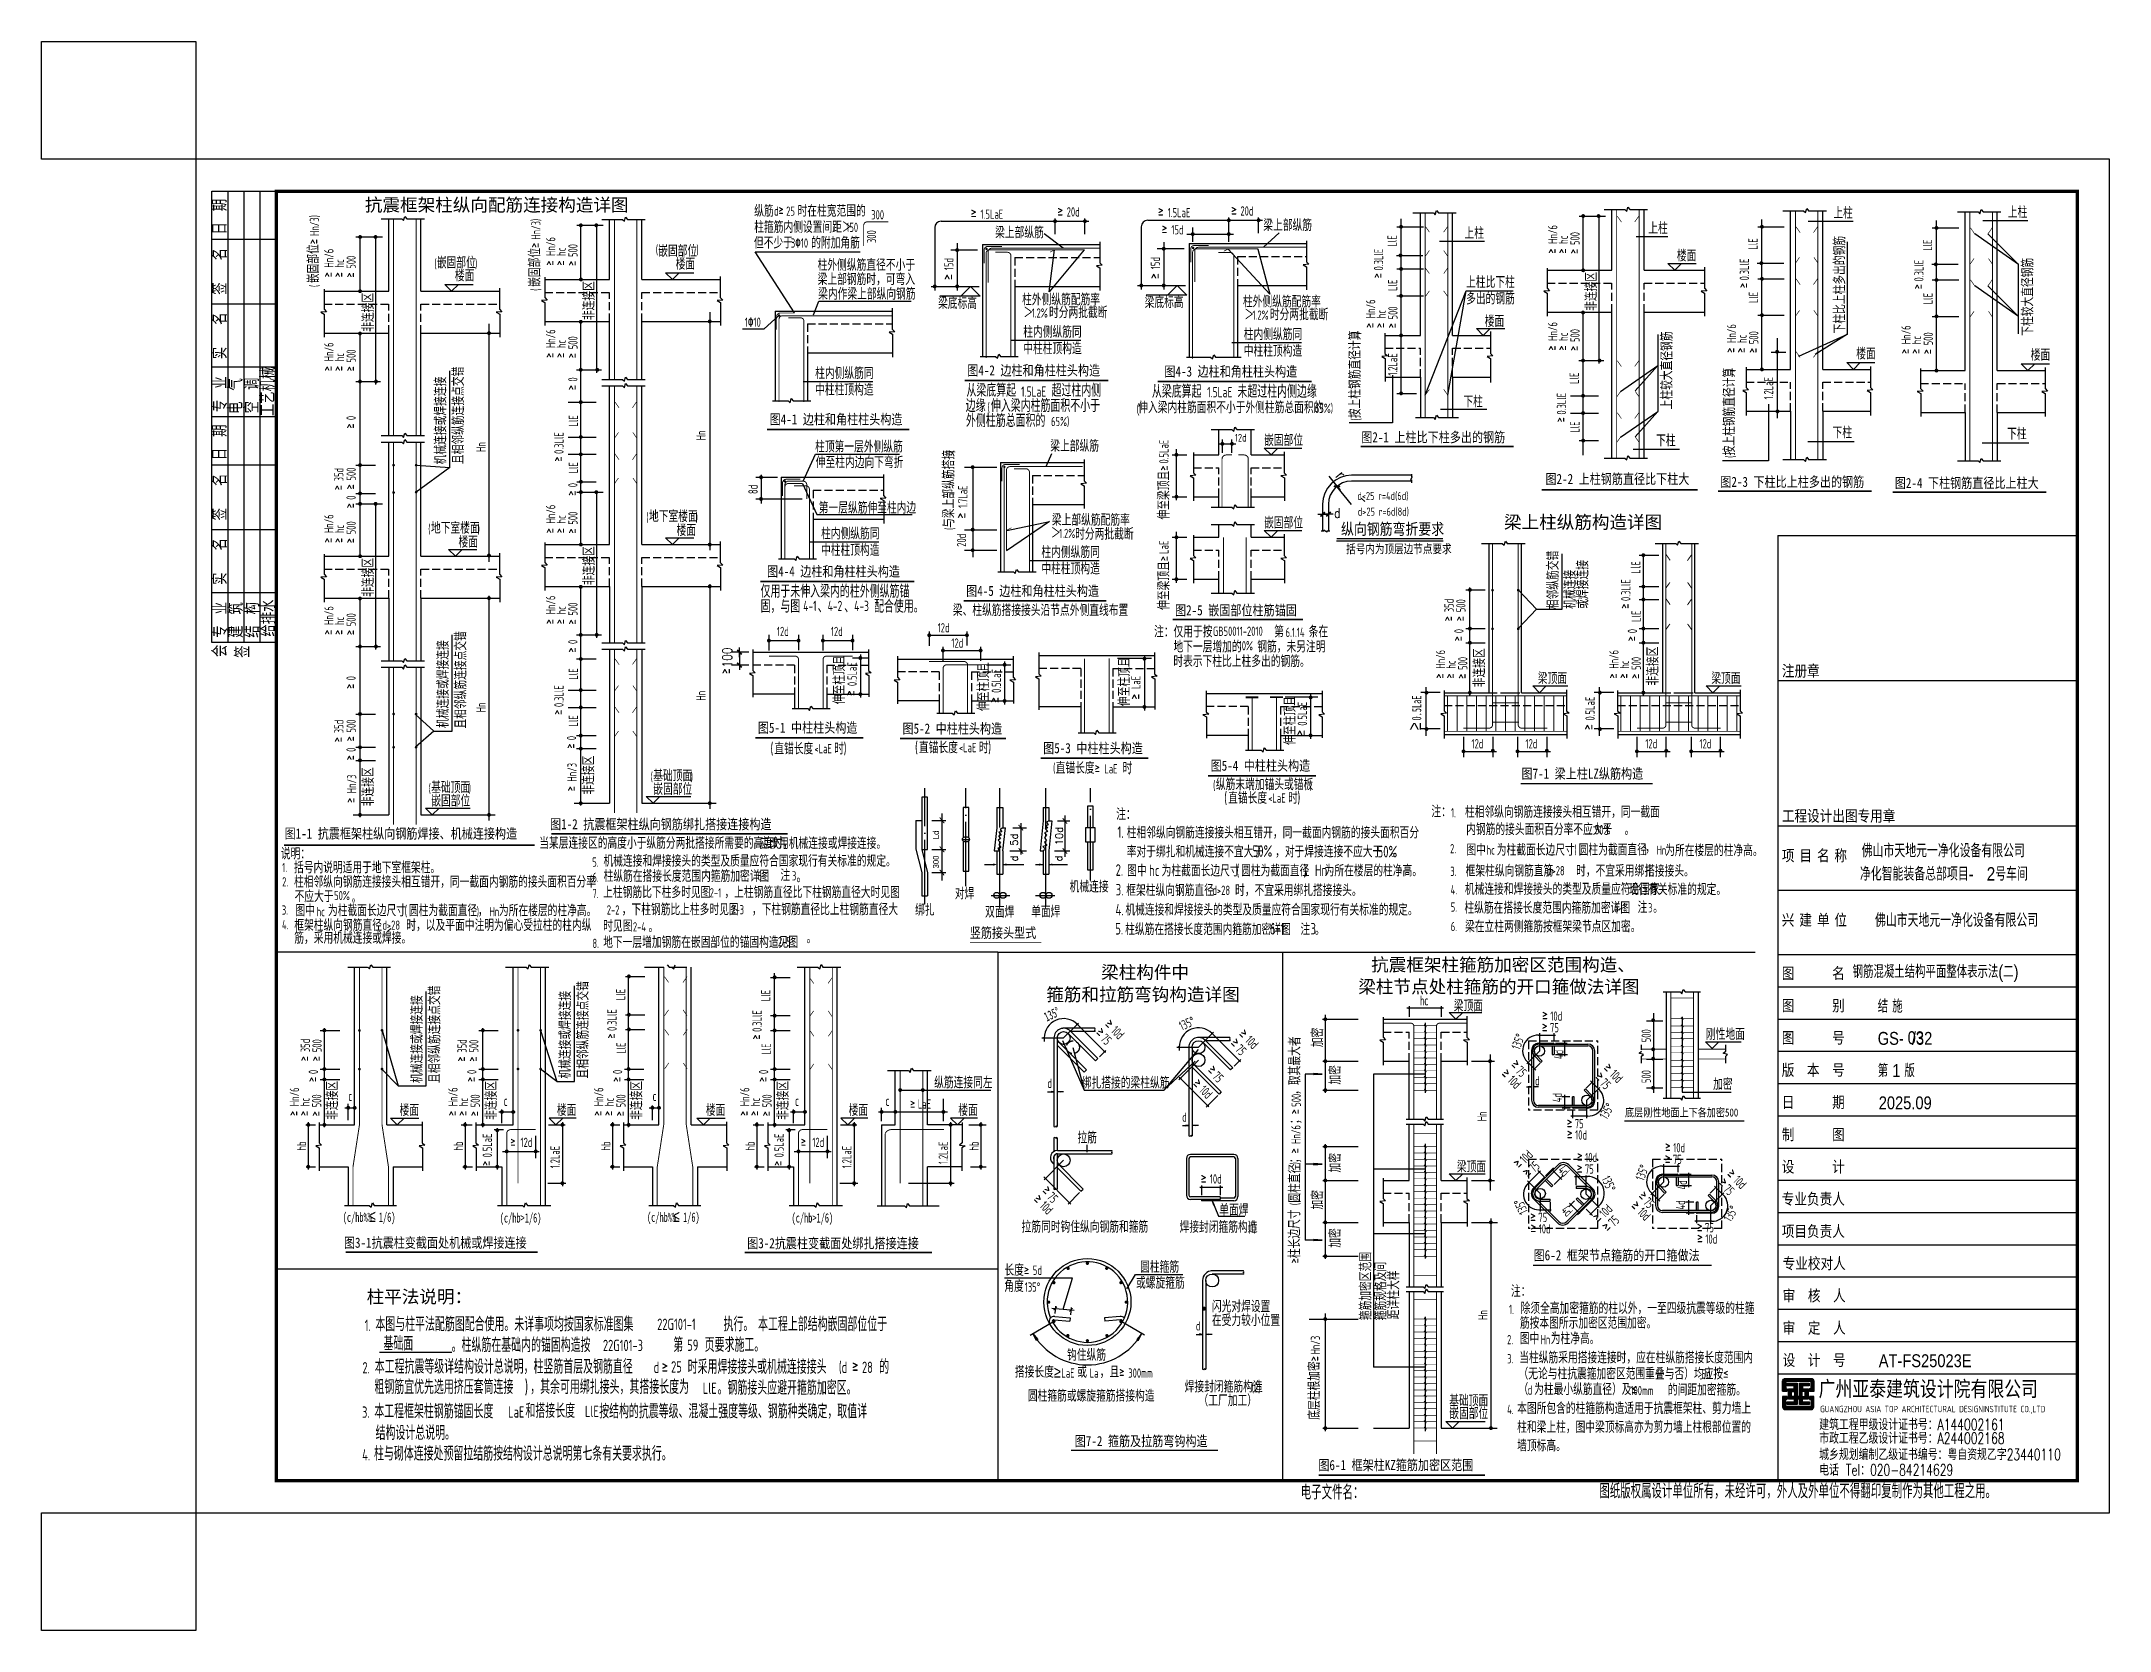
# Model space of a CAD drawing. Extents: x 250899 to 650964, y 268083 to 317384.
# Drawn here: x 443482 to 507676, y 268083 to 317384 of the extents above; entities that cross this region are included whole.
import ezdxf

# ---------------------------------------------------------------- set-up
doc = ezdxf.new("R2010")
doc.units = 0
doc.header["$LTSCALE"] = 1000
doc.header["$MEASUREMENT"] = 0
doc.linetypes.add('DASH', pattern=[0.35, 0.25, -0.1])
doc.linetypes.add('DOTE', pattern=[2.42, 2, -0.2, 0.02, -0.2])
for name, color, linetype in [('13', 13, 'Continuous'), ('14', 14, 'Continuous'), ('_0', 7, 'Continuous'), ('DOTE', 8, 'DOTE'), ('PUB_DIM', 3, 'Continuous'), ('PUB_TITLE', 4, 'Continuous'), ('S-PUB-TAB', 4, 'Continuous'), ('TEXT', 7, 'Continuous'), ('填充', 8, 'Continuous'), ('文字', 7, 'Continuous'), ('标注', 3, 'Continuous'), ('轮廓', 2, 'Continuous'), ('轮廓1', 30, 'Continuous'), ('选择', 4, 'Continuous'), ('钢筋1', 1, 'Continuous')]:
    doc.layers.add(name, color=color, linetype=linetype)
doc.styles.add('-宋体', font='simsun.ttc', dxfattribs={"width": 0.8})
doc.styles.add('10', font='SimSun.ttf', dxfattribs={"width": 0.7, "height": 300})
doc.styles.add('_HZTXT', font='gs_txt.shx', dxfattribs={"width": 0.8, "bigfont": 'gs_hztxt.shx'})
doc.styles.add('_TXT', font='TXT', dxfattribs={"width": 1.028571})
doc.styles.add('BW_Rein', font='Tssdeng.shx', dxfattribs={"width": 0.7, "bigfont": 'hztxt.shx'})
doc.styles.add('DIM_FONT', font='SIMPLEX.shx', dxfattribs={"width": 0.8})
doc.styles.add('HT', font='simhei.ttf')
doc.styles.add('HZ', font='txt', dxfattribs={"width": 0.8, "bigfont": 'hztxt'})
doc.styles.add('HZDX', font='txt.shx', dxfattribs={"width": 0.7, "bigfont": 'hztxt.shx'})
doc.styles.add('HZTXT', font='txt.shx', dxfattribs={"bigfont": 'hztxt.shx'})
doc.styles.add('hztxt0', font='romans.shx', dxfattribs={"bigfont": 'gbcbig0.shx'})
doc.styles.add('ROMANS', font='simtxt.shx')
doc.styles.get("Standard").update_dxf_attribs({"font": 'gbenor.shx', "bigfont": 'gbcbig0.shx'})
doc.styles.add('宋体', font='SimSun.ttf', dxfattribs={"width": 0.7})
doc.dimstyles.new('AXIS', dxfattribs={"dimtxt": 300, "dimasz": 1, "dimexe": 250, "dimexo": 300, "dimgap": 150, "dimtad": 1, "dimdec": 0, "dimzin": 0, "dimdsep": 46, "dimtxsty": 'DIM_FONT', "dimblk": '_DIMX', "dimcen": 0.9, "dimse1": 1, "dimse2": 1, "dimclrt": 7, "dimadec": 0, "dimazin": 0, "dimtfac": 1, "dimtdec": 0, "dimtix": 1, "dimtmove": 2, "dimatfit": 3, "dimldrblk": '_DIMX', "dimfxl": 1, "dimtolj": 1, "dimtzin": 0, "dimarcsym": 0})
doc.dimstyles.new('DIMN', dxfattribs={"dimtxt": 300, "dimasz": 1, "dimexe": 250, "dimexo": 300, "dimgap": 150, "dimtad": 1, "dimdec": 0, "dimzin": 0, "dimdsep": 46, "dimtxsty": 'DIM_FONT', "dimblk": '_DIMX', "dimcen": 0.9, "dimclrt": 7, "dimadec": 0, "dimazin": 0, "dimtfac": 1, "dimtdec": 0, "dimtix": 1, "dimtmove": 2, "dimatfit": 3, "dimldrblk": '_DIMX', "dimfxl": 1, "dimtolj": 1, "dimtzin": 0, "dimarcsym": 0})
doc.dimstyles.new('NORMAL', dxfattribs={"dimtxt": 300, "dimasz": 1, "dimexe": 250, "dimexo": 300, "dimgap": 150, "dimtad": 1, "dimdec": 0, "dimzin": 0, "dimdsep": 46, "dimtxsty": 'DIM_FONT', "dimblk": '_DIMX', "dimcen": -100, "dimdle": 100, "dimclrt": 7, "dimadec": 0, "dimazin": 0, "dimtfac": 0.001125, "dimtdec": 0, "dimtix": 1, "dimtmove": 2, "dimatfit": 3, "dimldrblk": '_DIMX', "dimfxl": 1, "dimtolj": 1, "dimtzin": 0, "dimarcsym": 0})

msp = doc.modelspace()

# ---------------------------------------------------------------- texts
at = {"layer": '13', "color": 7, "style": '_HZTXT', "width": 0.85}
for s, p in [('钢筋混凝土结构平面整体表示法(二)', (499699.7, 288326.8)), ('03', (501407, 286276))]:
    msp.add_text(s, height=400, dxfattribs=at).set_placement(p)
at = {"layer": 'TEXT', "style": 'BW_Rein', "width": 0.7}
for s, height, rotation, p in [('15d', 288, 360, (478553, 311394.5)), ('柱外侧纵筋直径不小于', 360, 360, (467575.3, 310265.9)), ('梁上部钢筋时，可弯入', 360, 360, (467575.3, 309824.8)), ('15d', 288, 90, (471790.8, 310286.7)), ('15d', 288, 90, (478202.6, 310315.7)), ('下柱较大直径钢筋', 360, 90, (505311, 308251)), ('梁内作梁上部纵向钢筋', 360, 360, (467590.9, 309371.1)), ('柱外侧纵筋配筋率', 360, 360, (473921.9, 309196.2)), ('柱外侧纵筋配筋率', 360, 360, (480777, 309130.9)), ('＞', 360, 360, (473965, 308796)), ('1.2%', 288, 360, (474216.8, 308813.9)), ('时分两批截断', 360, 360, (474756.6, 308796)), ('＞', 360, 360, (480820.1, 308730.7)), ('1.2%', 288, 360, (481071.9, 308748.6)), ('时分两批截断', 360, 360, (481611.6, 308730.7)), ('12d', 240, 360, (480527.7, 304969.4)), ('伸至柱顶且', 360, 90, (482414.5, 295559.2)), ('注：', 360, 360, (476840.8, 293228.8)), ('当某层连接区的高度小于纵筋分两批搭接所需要的高度时，', 360, 360, (458933.6, 292334.3)), ('应改用机械连接或焊接连接。', 360, 360, (465772, 292329.7)), ('1.', 360, 360, (476881.7, 292675.9)), ('柱相邻纵向钢筋连接接头相互错开，同一截面内钢筋的接头面积百分', 360, 360, (477168.8, 292657.2)), ('说明：', 360, 360, (450914.5, 292005.3)), ('率对于绑扎和机械连接不宜大于', 360, 360, (477168.8, 292067.2)), ('50%', 360, 360, (481076, 292086.6)), ('，对于焊接连接不应大于', 360, 360, (481774.3, 292069.6)), ('50%', 360, 360, (484954.3, 292069.6)), ('。', 360, 360, (485371.1, 292069.6)), ('柱相邻纵向钢筋连接接头相互错开，同一截面内钢筋的接头面积百分率', 360, 360, (451323.7, 291131.8)), ('2. ', 360, 360, (476824.4, 291496.7)), ('图中', 360, 360, (477183.9, 291478)), ('hc', 360, 360, (477864.6, 291487.3)), ('为柱截面长边尺寸', 360, 360, (478252.7, 291478)), ('(', 360, 360, (480573.2, 291478)), ('圆柱为截面直径', 360, 360, (480718.6, 291478)), (')', 360, 360, (482657.2, 291478)), ('，', 360, 360, (482665.5, 291478)), ('Hn', 360, 360, (483010.3, 291487.3)), ('为所在楼层的柱净高。', 360, 360, (483310.6, 291478)), ('不应大于', 360, 360, (451339.6, 290680)), ('3. ', 360, 360, (476826.2, 290886.5)), ('框架柱纵向钢筋直径', 360, 360, (477154, 290867.8)), ('时，以及平面中注明为偏心受拉柱的柱内纵', 360, 360, (454809.4, 289786.3)), ('，下柱钢筋比上柱多时见图', 360, 360, (461494.6, 290274.4)), ('4. ', 360, 360, (476821.1, 290266.9)), ('机械连接和焊接接头的类型及质量应符合国家现行有关标准的规定。', 360, 360, (477127.2, 290265.1)), ('筋，采用机械连接或焊接。', 360, 360, (451332.2, 289390.2)), ('5. ', 360, 360, (476813.7, 289676.4)), ('柱纵筋在搭接长度范围内箍筋加密详图', 360, 360, (477119.8, 289657.7)), ('6-1', 360, 360, (481612.2, 289676.4)), ('注', 360, 360, (482560, 289657.7)), ('3', 360, 360, (482873.6, 289676.4)), ('。', 360, 360, (483011, 289657.7)), ('≥', 360, 360, (470440.3, 284249)), ('LaE', 288, 360, (470685.5, 284273.4)), ('12d', 288, 360, (458353.6, 283085.9)), ('1.2LaE', 288, 90, (459568.3, 282425.5)), ('12d', 288, 360, (467409.2, 283085.9)), ('1.2LaE', 288, 90, (468623.8, 282425.5)), ('1.2LaE', 288, 90, (471616, 282556.3)), ('角度', 360, 360, (473367.9, 278588.5)), ('除须全高加密箍筋的柱以外，一至四级抗震等级的柱箍', 360, 360, (489394, 277902.9)), ('1.', 352, 360, (453517.4, 277376.8)), ('本图与柱平法配筋图配合使用。未详事项均按国家标准图集', 440, 360, (453848.7, 277369.5)), ('执行。', 440, 360, (464656, 277369.5)), ('筋按本图所示加密区范围加密。', 360, 360, (489371.3, 277446)), ('当柱纵筋采用搭接连接时，应在柱纵筋搭接长度范围内', 360, 360, (489351.6, 276371.3)), ('2.', 352, 360, (453448.3, 276060.4)), ('本工程抗震等级详结构设计总说明，柱竖筋首层及钢筋直径', 440, 360, (453828.9, 276053.2)), ('d', 352, 360, (462485.8, 276073.5)), ('≥', 440, 360, (462733.6, 276049.4)), ('时采用焊接接头或机械连接接头', 440, 360, (463541.9, 276045.9)), ('(d', 352, 360, (468232.1, 276074.3)), ('≥', 440, 360, (468643.6, 276070.7)), ('28', 352, 360, (468951.5, 276074.3)), ('的', 440, 360, (469487.7, 276045.9)), ('LaE', 288, 360, (475139.6, 275928.7)), ('或', 360, 360, (475632.7, 275928.7)), ('，且≥', 360, 360, (476329.8, 275928.7)), ('（无论与柱抗震箍加密区范围重叠与否）均应按≤', 360, 360, (489330.1, 275872.5)), ('粗钢筋宜优先选用挤压套筒连接', 440, 360, (453818.5, 275422.2)), (')', 440, 360, (458482.3, 275422.2)), ('，其余可用绑扎接头，其搭接长度为', 440, 360, (458654, 275422.2)), ('为柱最小纵筋直径）及≤', 360, 360, (489813.5, 275388.3)), ('3.', 352, 360, (453434.5, 274683.3)), ('本工程框架柱钢筋锚固长度', 440, 360, (453815, 274665.6)), ('LaE', 352, 360, (457969.7, 274691)), ('和搭接长度', 440, 360, (458505.5, 274680.8)), ('按结构的抗震等级、混凝土强度等级、钢筋种类确定，取值详', 440, 360, (460794.4, 274665.6)), ('本图所包含的柱箍筋构造适用于抗震框架柱、剪力墙上', 360, 360, (489287.3, 274799.6)), ('结构设计总说明。', 440, 360, (453854.8, 273998.2)), ('柱和梁上柱，图中梁顶标高亦为剪力墙上柱根部位置的', 360, 360, (489286.1, 274216.1)), ('4.', 352, 360, (453439.2, 273361.1)), ('柱与砌体连接处预留拉结筋按结构设计总说明第七条有关要求执行。', 440, 360, (453806.8, 273354)), ('墙顶标高。', 360, 360, (489286.1, 273641.2))]:
    msp.add_text(s, height=height, rotation=rotation, dxfattribs=at).set_placement(p)
at = {"layer": '文字'}
for s, height, rotation, style, p in [('抗震框架柱纵向配筋连接构造详图', 400, 360, '10', (453523.4, 312111.3)), ('纵向钢筋弯折要求', 400, 360, 'HZ', (483819.4, 302042.5)), ('梁上柱纵筋构造详图', 400, 360, '10', (488878.1, 302270.2)), ('Ld', 180, 90, 'ROMANS', (471337.2, 292633.2)), ('5d', 225, 90, 'HZDX', (473788.5, 292432.2)), ('10d', 225, 90, 'HZDX', (475184.9, 292448)), ('300', 180, 90, 'ROMANS', (471337.2, 291726)), ('d', 225, 90, 'HZDX', (473788.5, 291942.5)), ('d', 225, 90, 'HZDX', (475169.1, 291942.5)), ('抗震框架柱箍筋加密区范围构造、', 400, 360, '10', (484755.2, 288539.2)), ('梁柱构件中', 400, 360, '10', (476374, 288304.6)), ('梁柱节点处柱箍筋的开口箍做法详图', 400, 360, '10', (484356.6, 287859.2)), ('箍筋和拉筋弯钩构造详图', 400, 360, '10', (474672.3, 287616.9)), ('柱平法说明：', 400, 360, '10', (453575.9, 278241.9))]:
    msp.add_text(s, height=height, rotation=rotation, dxfattribs=dict(at, style=style)).set_placement(p)
for s, height, rotation, style, width, p in [('纵筋', 360, 360, 'BW_Rein', 0.7, (465607.2, 311944.5)), ('d', 288, 360, 'BW_Rein', 0.7, (466220.5, 311977.7)), ('≥', 360, 360, 'BW_Rein', 0.7, (466358.3, 311973.6)), ('25', 288, 360, 'BW_Rein', 0.7, (466599.3, 311973.6)), ('时在柱宽范围的', 360, 360, 'BW_Rein', 0.7, (466951.4, 311944.5)), ('300', 288, 360, 'BW_Rein', 0.7, (469239, 311860.3)), ('≥', 400, 360, 'BW_Rein', 0.7, (472325.8, 311867.2)), ('1.5LaE', 288, 360, 'BW_Rein', 0.7, (472630.1, 311879.3)), ('≥', 400, 360, 'BW_Rein', 0.7, (475015.5, 311918.2)), ('20d', 288, 360, 'BW_Rein', 0.7, (475305.7, 311950.7)), ('≥', 400, 360, 'BW_Rein', 0.7, (478134.5, 311915.9)), ('1.5LaE', 288, 360, 'BW_Rein', 0.7, (478438.8, 311928)), ('≥', 400, 360, 'BW_Rein', 0.7, (480407.4, 311947.3)), ('20d', 288, 360, 'BW_Rein', 0.7, (480697.6, 311979.7)), ('上柱', 360, 360, 'BW_Rein', 0.7, (499100.9, 311882.9)), ('上柱', 360, 360, 'BW_Rein', 0.7, (504517.8, 311904.6)), ('Hn/3)', 288, 90, 'BW_Rein', 0.7, (452101.4, 311345.2)), ('Hn/3)', 288, 90, 'BW_Rein', 0.7, (458973.4, 311229.6)), ('但不少于', 360, 360, 'BW_Rein', 0.7, (465597.5, 310956.7)), ('柱箍筋内侧设置间距＞', 360, 360, 'BW_Rein', 0.7, (465607.2, 311443.6)), ('的附加角筋', 360, 360, 'BW_Rein', 0.7, (467376, 310956.7)), ('150', 288, 360, 'BW_Rein', 0.7, (468463.8, 311471.5)), ('300', 288, 90, 'BW_Rein', 0.7, (469391.4, 311126.7)), ('梁上部纵筋', 360, 360, 'BW_Rein', 0.7, (473084.3, 311275.2)), ('≥', 400, 360, 'BW_Rein', 0.7, (478249.1, 311371.2)), ('梁上部纵筋', 360, 360, 'BW_Rein', 0.7, (481407.3, 311502.1)), ('LlE', 288, 90, 'BW_Rein', 0.7, (485550.7, 311016.1)), ('上柱', 360, 360, 'BW_Rein', 0.7, (487654.1, 311256.3)), ('Hn/6', 288, 90, 'BW_Rein', 0.7, (490534.9, 311103)), ('hc', 288, 90, 'BW_Rein', 0.7, (490861.8, 311103)), ('500', 288, 90, 'BW_Rein', 0.7, (491225.9, 311066.6)), ('上柱', 360, 360, 'BW_Rein', 0.7, (493356.2, 311410.1)), ('嵌固部位≥', 360, 90, 'BW_Rein', 0.7, (452101.4, 309883)), ('Hn/6', 288, 90, 'BW_Rein', 0.7, (452549.6, 310367.6)), ('500', 288, 90, 'BW_Rein', 0.7, (453240.6, 310331.2)), ('嵌固部位', 360, 360, 'BW_Rein', 0.7, (455756.4, 310339.4)), ('嵌固部位≥', 360, 90, 'BW_Rein', 0.7, (458973.4, 309767.4)), ('Hn/6', 288, 90, 'BW_Rein', 0.7, (459433, 310729.8)), ('hc', 288, 90, 'BW_Rein', 0.7, (459759.9, 310729.8)), ('500', 288, 90, 'BW_Rein', 0.7, (460124, 310693.4)), ('(', 288, 360, 'BW_Rein', 0.7, (462550.7, 310771.4)), ('嵌固部位', 360, 360, 'BW_Rein', 0.7, (462627.1, 310701.6)), (')', 288, 360, 'BW_Rein', 0.7, (463811.5, 310771.4)), ('0.3LlE', 288, 90, 'BW_Rein', 0.7, (485128.6, 310276.6)), ('≥', 360, 90, 'BW_Rein', 0.7, (490534.9, 310797.6)), ('≥', 360, 90, 'BW_Rein', 0.7, (490861.8, 310797.6)), ('≥', 360, 90, 'BW_Rein', 0.7, (491225.9, 310789.7)), ('楼面', 360, 360, 'BW_Rein', 0.7, (494243.5, 310556.7)), ('LlE', 288, 90, 'BW_Rein', 0.7, (496750.4, 310923.8)), ('下柱比上柱多出的钢筋', 360, 90, 'BW_Rein', 0.7, (499474.4, 308324.8)), ('LlE', 288, 90, 'BW_Rein', 0.7, (502167.4, 310887.4)), ('≥', 360, 90, 'BW_Rein', 0.7, (452549.6, 310062.2)), ('hc', 288, 90, 'BW_Rein', 0.7, (452876.5, 310367.6)), ('≥', 360, 90, 'BW_Rein', 0.7, (452876.5, 310062.2)), ('≥', 360, 90, 'BW_Rein', 0.7, (453240.6, 310054.3)), ('(', 288, 360, 'BW_Rein', 0.7, (455680, 310339.4)), ('楼面', 360, 360, 'BW_Rein', 0.7, (456316.5, 309939.4)), (')', 288, 360, 'BW_Rein', 0.7, (456940.8, 310339.4)), ('≥', 360, 90, 'BW_Rein', 0.7, (459433, 310424.5)), ('≥', 360, 90, 'BW_Rein', 0.7, (459759.9, 310424.5)), ('≥', 360, 90, 'BW_Rein', 0.7, (460124, 310416.5)), ('楼面', 360, 360, 'BW_Rein', 0.7, (463168.5, 310301.6)), ('≥', 400, 90, 'BW_Rein', 0.7, (471814.1, 309982.8)), ('≥', 400, 90, 'BW_Rein', 0.7, (478226, 310011.8)), ('≥', 360, 90, 'BW_Rein', 0.7, (485128.6, 310035.5)), ('上柱比下柱', 360, 360, 'BW_Rein', 0.7, (487703.2, 309735.2)), ('0.3LlE', 288, 90, 'BW_Rein', 0.7, (496482.2, 309970.4)), ('0.3LlE', 288, 90, 'BW_Rein', 0.7, (501899.1, 309934.1)), ('(', 288, 90, 'BW_Rein', 0.7, (452101.4, 309761.6)), ('(', 288, 90, 'BW_Rein', 0.7, (458973.4, 309646.1)), ('非连接区', 360, 90, 'BW_Rein', 0.7, (460653.7, 308738.3)), ('梁底标高', 360, 360, 'BW_Rein', 0.7, (471312.9, 309080.8)), ('梁底标高', 360, 360, 'BW_Rein', 0.7, (477724.7, 309109.8)), ('LlE', 288, 90, 'BW_Rein', 0.7, (485565.3, 309643.6)), ('多出的钢筋', 360, 360, 'BW_Rein', 0.7, (487703.2, 309221.8)), ('非连接区', 360, 90, 'BW_Rein', 0.7, (491762.8, 309025.2)), ('≥', 360, 90, 'BW_Rein', 0.7, (496482.2, 309729.4)), ('LlE', 288, 90, 'BW_Rein', 0.7, (496765.1, 309263.9)), ('≥', 360, 90, 'BW_Rein', 0.7, (501899.1, 309693.1)), ('LlE', 288, 90, 'BW_Rein', 0.7, (502182.1, 309227.6)), ('非连接区', 360, 90, 'BW_Rein', 0.7, (453801.7, 308376)), ('Hn/6', 288, 90, 'BW_Rein', 0.7, (484883.1, 308794.5)), ('hc', 288, 90, 'BW_Rein', 0.7, (485210.1, 308794.5)), ('500', 288, 90, 'BW_Rein', 0.7, (485574.2, 308758)), ('楼面', 360, 360, 'BW_Rein', 0.7, (488280.6, 308522.4)), ('Hn/6', 288, 90, 'BW_Rein', 0.7, (459433, 307868.4)), ('500', 288, 90, 'BW_Rein', 0.7, (460124, 307832)), ('柱内侧纵筋同', 360, 360, 'BW_Rein', 0.7, (473956.8, 308191.2)), ('柱内侧纵筋同', 360, 360, 'BW_Rein', 0.7, (480801, 308115.1)), (')', 288, 90, 'BW_Rein', 0.7, (484431.2, 308300.7)), ('≥', 360, 90, 'BW_Rein', 0.7, (484883.1, 308489.1)), ('≥', 360, 90, 'BW_Rein', 0.7, (485210.1, 308489.1)), ('≥', 360, 90, 'BW_Rein', 0.7, (485574.2, 308481.2)), ('Hn/6', 288, 90, 'BW_Rein', 0.7, (490534.9, 308093.8)), ('hc', 288, 90, 'BW_Rein', 0.7, (490861.8, 308093.8)), ('500', 288, 90, 'BW_Rein', 0.7, (491225.9, 308057.4)), ('Hn/6', 288, 90, 'BW_Rein', 0.7, (496082.9, 308027.3)), ('hc', 288, 90, 'BW_Rein', 0.7, (496409.8, 308027.3)), ('500', 288, 90, 'BW_Rein', 0.7, (496774, 307990.9)), ('Hn/6', 288, 90, 'BW_Rein', 0.7, (501499.9, 307990.9)), ('hc', 288, 90, 'BW_Rein', 0.7, (501826.8, 307990.9)), ('500', 288, 90, 'BW_Rein', 0.7, (502190.9, 307954.5)), ('Hn/6', 288, 90, 'BW_Rein', 0.7, (452549.6, 307459.8)), ('hc', 288, 90, 'BW_Rein', 0.7, (452876.5, 307459.8)), ('500', 288, 90, 'BW_Rein', 0.7, (453240.6, 307423.4)), ('≥', 360, 90, 'BW_Rein', 0.7, (459433, 307563)), ('hc', 288, 90, 'BW_Rein', 0.7, (459759.9, 307868.4)), ('≥', 360, 90, 'BW_Rein', 0.7, (459759.9, 307563)), ('≥', 360, 90, 'BW_Rein', 0.7, (460124, 307555.1)), ('中柱柱顶构造', 360, 360, 'BW_Rein', 0.7, (473956.8, 307677.9)), ('中柱柱顶构造', 360, 360, 'BW_Rein', 0.7, (480801, 307601.8)), ('按上柱钢筋直径计算', 360, 90, 'BW_Rein', 0.7, (484431.2, 305694.4)), ('1.2LaE', 288, 90, 'BW_Rein', 0.7, (485568.3, 307013.1)), ('≥', 360, 90, 'BW_Rein', 0.7, (490534.9, 307788.4)), ('≥', 360, 90, 'BW_Rein', 0.7, (490861.8, 307788.4)), ('≥', 360, 90, 'BW_Rein', 0.7, (491225.9, 307780.5)), ('上柱较大直径钢筋', 360, 90, 'BW_Rein', 0.7, (494111.4, 305968.2)), ('≥', 360, 90, 'BW_Rein', 0.7, (496082.9, 307721.9)), ('≥', 360, 90, 'BW_Rein', 0.7, (496409.8, 307721.9)), ('≥', 360, 90, 'BW_Rein', 0.7, (496774, 307714)), ('楼面', 360, 360, 'BW_Rein', 0.7, (499809.8, 307515.5)), ('≥', 360, 90, 'BW_Rein', 0.7, (501499.9, 307685.5)), ('≥', 360, 90, 'BW_Rein', 0.7, (501826.8, 307685.5)), ('≥', 360, 90, 'BW_Rein', 0.7, (502190.9, 307677.6)), ('楼面', 360, 360, 'BW_Rein', 0.7, (505226.7, 307479.2)), ('≥', 360, 90, 'BW_Rein', 0.7, (452549.6, 307154.4)), ('≥', 360, 90, 'BW_Rein', 0.7, (452876.5, 307154.4)), ('≥', 360, 90, 'BW_Rein', 0.7, (453240.6, 307146.5)), ('0', 288, 90, 'BW_Rein', 0.7, (460121.1, 306829.4)), ('柱内侧纵筋同', 360, 360, 'BW_Rein', 0.7, (467497.8, 306910.5)), ('图4-2 边柱和角柱柱头构造', 315, 360, '-宋体', 0.8, (472218.7, 307021.3)), ('图4-3 边柱和角柱柱头构造', 315, 360, '-宋体', 0.8, (478338.2, 306986.9)), ('LlE', 288, 90, 'BW_Rein', 0.7, (491203.1, 306758.8)), (')', 288, 90, 'BW_Rein', 0.7, (496049.3, 307144.1)), ('1.2LaE', 288, 90, 'BW_Rein', 0.7, (497233.6, 306275.8)), ('机械连接或焊接连接', 360, 90, 'BW_Rein', 0.7, (456051.4, 304261.2)), ('且相邻纵筋连接点交错', 360, 90, 'BW_Rein', 0.7, (456600.3, 304268.8)), ('≥', 360, 90, 'BW_Rein', 0.7, (460121.1, 306564.2)), ('中柱柱顶构造', 360, 360, 'BW_Rein', 0.7, (467497.8, 306397.2)), ('边缘', 400, 360, 'BW_Rein', 0.7, (472171.9, 305882.8)), ('从梁底算起', 400, 360, 'BW_Rein', 0.7, (472194.3, 306358.9)), ('伸入梁内柱筋面积不小于', 400, 360, 'BW_Rein', 0.7, (472952.5, 305882.8)), ('1.5LaE', 320, 360, 'BW_Rein', 0.7, (473889.6, 306358.9)), ('超过柱内侧', 400, 360, 'BW_Rein', 0.7, (474835.4, 306358.9)), ('伸入梁内柱筋面积不小于外侧柱筋总面积的', 360, 360, 'BW_Rein', 0.7, (477526.3, 305848)), ('从梁底算起', 400, 360, 'BW_Rein', 0.7, (477949.4, 306324.5)), ('1.5LaE', 320, 360, 'BW_Rein', 0.7, (479665.1, 306342.9)), ('未超过柱内侧边缘', 400, 360, 'BW_Rein', 0.7, (480606.2, 306324.5)), ('下柱', 360, 360, 'BW_Rein', 0.7, (487617.6, 306025.9)), ('0.3LlE', 288, 90, 'BW_Rein', 0.7, (490806.4, 305805.4)), ('按上柱钢筋直径计算', 360, 90, 'BW_Rein', 0.7, (496049.3, 304537.8)), ('0', 288, 90, 'BW_Rein', 0.7, (453237.7, 305635.5)), ('LlE', 288, 90, 'BW_Rein', 0.7, (460139.3, 305435.3)), ('图4-1 边柱和角柱柱头构造', 315, 360, '-宋体', 0.8, (466085, 305502.8)), ('外侧柱筋总面积的', 400, 360, 'BW_Rein', 0.7, (472179.8, 305420)), ('(', 288, 360, 'BW_Rein', 0.7, (472848.7, 305882.8)), ('65%)', 288, 360, 'BW_Rein', 0.7, (474820.2, 305447.5)), ('(', 288, 360, '_TXT', 0.6, (477449.9, 305848)), ('65%)', 288, 360, 'BW_Rein', 0.7, (483007, 305858.7)), ('(', 288, 90, 'BW_Rein', 0.7, (484431.2, 305620.3)), ('≥', 360, 90, 'BW_Rein', 0.7, (490806.4, 305564.4)), ('LlE', 288, 90, 'BW_Rein', 0.7, (491223.3, 305244)), ('≥', 360, 90, 'BW_Rein', 0.7, (453237.7, 305370.3)), ('Hn', 288, 90, 'BW_Rein', 0.7, (457271.3, 304647.6)), ('0.3LlE', 288, 90, 'BW_Rein', 0.7, (459688.8, 304585.1)), ('Hn', 288, 90, 'BW_Rein', 0.7, (464098.3, 305009.8)), ('柱顶第一层外侧纵筋', 360, 360, 'BW_Rein', 0.7, (467497.1, 304630.6)), ('梁上部纵筋', 360, 360, '_HZTXT', 0.8, (474796, 304653.4)), ('0.5LaE', 288, 90, 'BW_Rein', 0.7, (478465.5, 304287.1)), ('嵌固部位', 360, 360, 'BW_Rein', 0.7, (481432.1, 304829.6)), ('图2-1 上柱比下柱多出的钢筋', 315, 360, '-宋体', 0.8, (484447.8, 304947.9)), ('下柱', 360, 360, 'BW_Rein', 0.7, (493600.4, 304823.3)), ('下柱', 360, 360, 'BW_Rein', 0.7, (499076.9, 305067.3)), ('下柱', 360, 360, 'BW_Rein', 0.7, (504493.9, 305031)), ('≥', 360, 90, 'BW_Rein', 0.7, (459688.8, 304344.1)), ('LlE', 288, 90, 'BW_Rein', 0.7, (460139.3, 303980.5)), ('伸至柱内边向下弯折', 360, 360, 'BW_Rein', 0.7, (467517.3, 304143.9)), ('与梁上部纵筋搭接', 360, 90, 'BW_Rein', 0.7, (471822.6, 302291.4)), (')', 288, 90, 'BW_Rein', 0.7, (471822.6, 304623.3)), ('(', 288, 90, 'BW_Rein', 0.7, (496049.3, 304463.7)), ('35d', 288, 90, 'BW_Rein', 0.7, (452859.2, 303736.4)), ('500', 288, 90, 'BW_Rein', 0.7, (453240.6, 303760.4)), ('0', 288, 90, 'BW_Rein', 0.7, (460121.1, 303552.4)), ('伸至梁顶且≥', 360, 90, 'BW_Rein', 0.7, (478497.6, 302551.2)), ('图2-2 上柱钢筋直径比下柱大', 315, 360, '-宋体', 0.8, (490165.3, 303652.1)), ('图2-3 下柱比上柱多出的钢筋', 315, 360, '-宋体', 0.8, (495591.6, 303563.5)), ('图2-4 下柱钢筋直径比上柱大', 315, 360, '-宋体', 0.8, (501008.5, 303527.2)), ('≥', 360, 90, 'BW_Rein', 0.7, (452859.2, 303459.6)), ('0', 288, 90, 'BW_Rein', 0.7, (453237.7, 303164.8)), ('≥', 360, 90, 'BW_Rein', 0.7, (453237.7, 302899.6)), ('≥', 360, 90, 'BW_Rein', 0.7, (453240.6, 303483.5)), ('≥', 360, 90, 'BW_Rein', 0.7, (460121.1, 303287.2)), ('8d', 288, 90, 'BW_Rein', 0.7, (465713.8, 303341.4)), ('第一层纵筋伸至柱内边', 360, 360, 'BW_Rein', 0.7, (467609.2, 302734.2)), ('1.7LaE', 288, 90, 'BW_Rein', 0.7, (472225.7, 302909.2)), ('d<25 r=4d(6d)', 252, 360, 'BW_Rein', 0.7, (484326.4, 303157.2)), ('Hn/6', 288, 90, 'BW_Rein', 0.7, (452549.6, 302128.8)), ('hc', 288, 90, 'BW_Rein', 0.7, (452876.5, 302128.8)), ('500', 288, 90, 'BW_Rein', 0.7, (453240.6, 302092.3)), ('(', 288, 360, 'BW_Rein', 0.7, (455489.1, 302109.9)), ('地下室楼面', 360, 360, 'BW_Rein', 0.7, (455572.3, 302109.9)), (')', 288, 360, 'BW_Rein', 0.7, (457020.1, 302109.9)), ('Hn/6', 288, 90, 'BW_Rein', 0.7, (459433, 302427.5)), ('hc', 288, 90, 'BW_Rein', 0.7, (459759.9, 302427.5)), ('500', 288, 90, 'BW_Rein', 0.7, (460124, 302391.1)), ('(', 288, 360, 'BW_Rein', 0.7, (462256.9, 302472.1)), ('地下室楼面', 360, 360, 'BW_Rein', 0.7, (462340.1, 302472.1)), ('楼面', 360, 360, 'BW_Rein', 0.7, (463196.3, 302039.7)), (')', 288, 360, 'BW_Rein', 0.7, (463787.8, 302472.1)), ('≥', 400, 90, 'BW_Rein', 0.7, (472225.7, 302582)), ('梁上部纵筋配筋率', 360, 360, '_HZTXT', 0.8, (474846.4, 302358.5)), ('嵌固部位', 360, 360, 'BW_Rein', 0.7, (481432.1, 302270.5)), ('d>25 r=6d(8d)', 252, 360, 'BW_Rein', 0.7, (484342.3, 302669.4)), ('≥', 360, 90, 'BW_Rein', 0.7, (452549.6, 301823.4)), ('≥', 360, 90, 'BW_Rein', 0.7, (452876.5, 301823.4)), ('≥', 360, 90, 'BW_Rein', 0.7, (453240.6, 301815.5)), ('楼面', 360, 360, 'BW_Rein', 0.7, (456428.5, 301677.5)), ('≥', 360, 90, 'BW_Rein', 0.7, (459433, 302122.1)), ('≥', 360, 90, 'BW_Rein', 0.7, (459759.9, 302122.1)), ('≥', 360, 90, 'BW_Rein', 0.7, (460124, 302114.2)), ('柱内侧纵筋同', 360, 360, 'BW_Rein', 0.7, (467681.4, 301934.8)), ('中柱柱顶构造', 360, 360, 'BW_Rein', 0.7, (467681.4, 301421.4)), ('(', 288, 90, 'BW_Rein', 0.7, (471822.6, 302226.4)), ('20d', 288, 90, 'BW_Rein', 0.7, (472185.1, 301705.5)), ('柱内侧纵筋同', 360, 360, 'BW_Rein', 0.7, (474520, 301359.4)), ('＞', 360, 360, 'BW_Rein', 0.7, (474819.3, 301958.3)), ('1.2%', 288, 360, 'BW_Rein', 0.7, (475071.1, 301976.2)), ('时分两批截断', 360, 360, '_HZTXT', 0.8, (475567.2, 301922.7)), ('LaE', 288, 90, 'BW_Rein', 0.7, (478465.5, 301483.6)), ('括号内为顶层边节点要求', 315, 360, 'BW_Rein', 0.7, (483978.7, 301474)), ('非连接区', 360, 90, 'BW_Rein', 0.7, (453801.7, 300153.8)), ('非连接区', 360, 90, 'BW_Rein', 0.7, (460657, 300516)), ('图4-4 边柱和角柱柱头构造', 315, 360, '-宋体', 0.8, (466006.9, 300784.1)), ('中柱柱顶构造', 360, 360, 'BW_Rein', 0.7, (474520, 300846.1)), ('伸至梁顶且≥', 360, 90, 'BW_Rein', 0.7, (478497.6, 299747.7)), ('相邻纵筋交错', 360, 90, 'BW_Rein', 0.7, (490576.9, 299768.8)), ('LlE', 288, 90, '_TXT', 0.6, (493113.5, 300866.2)), ('仅用于未伸入梁内的柱外侧纵筋锚', 400, 360, 'BW_Rein', 0.7, (465803.7, 300124.5)), ('图4-5 边柱和角柱柱头构造', 315, 360, '-宋体', 0.8, (472185.4, 300180)), ('机械连接', 360, 90, 'BW_Rein', 0.7, (491105.6, 299781.4)), ('或焊接连接', 360, 90, 'BW_Rein', 0.7, (491499.3, 299783.2)), ('0.3LlE', 288, 90, 'BW_Rein', 0.7, (492802.2, 300022.8)), ('Hn/6', 288, 90, 'BW_Rein', 0.7, (452549.6, 299278)), ('Hn/6', 288, 90, 'BW_Rein', 0.7, (459433, 299608.4)), ('hc', 288, 90, 'BW_Rein', 0.7, (459759.9, 299608.4)), ('500', 288, 90, 'BW_Rein', 0.7, (460124, 299572)), ('固，与图', 400, 360, 'BW_Rein', 0.7, (465803.7, 299659.7)), ('4-1', 320, 360, 'BW_Rein', 0.7, (467128.1, 299709.9)), ('、', 400, 360, 'BW_Rein', 0.7, (467576.8, 299659.7)), ('4-2', 320, 360, 'BW_Rein', 0.7, (467887.1, 299709.9)), ('、', 400, 360, 'BW_Rein', 0.7, (468399.8, 299659.7)), ('4-3', 320, 360, 'BW_Rein', 0.7, (468710.1, 299709.9)), ('配合使用。', 400, 360, 'BW_Rein', 0.7, (469325.9, 299659.7)), ('梁、柱纵筋搭接接头沿节点外侧直线布置', 360, 360, 'BW_Rein', 0.7, (471772, 299557.1)), ('图2-5 嵌固部位柱筋锚固', 315, 360, '-宋体', 0.8, (478668.2, 299579.5)), ('35d', 288, 90, 'BW_Rein', 0.7, (487318.2, 299675.7)), ('500', 288, 90, 'BW_Rein', 0.7, (487683.7, 299675.9)), ('≥', 360, 90, 'BW_Rein', 0.7, (492802.2, 299781.8)), ('hc', 288, 90, 'BW_Rein', 0.7, (452876.5, 299278)), ('500', 288, 90, 'BW_Rein', 0.7, (453240.6, 299241.5)), ('≥', 360, 90, 'BW_Rein', 0.7, (459433, 299303)), ('≥', 360, 90, 'BW_Rein', 0.7, (459759.9, 299303)), ('≥', 360, 90, 'BW_Rein', 0.7, (460124, 299295.1)), ('12d', 288, 360, 'BW_Rein', 0.7, (466311.4, 298934.9)), ('12d', 288, 360, 'BW_Rein', 0.7, (467987, 298934.9)), ('12d', 288, 360, 'BW_Rein', 0.7, (471299.8, 299048.7)), ('注：仅用于按', 360, 360, 'BW_Rein', 0.7, (478016.8, 298891.9)), ('GB50011-2010', 288, 360, 'BW_Rein', 0.7, (479847, 298941.5)), ('第', 360, 360, 'BW_Rein', 0.7, (481744.9, 298891.9)), ('6.1.14', 288, 360, 'BW_Rein', 0.7, (482099.1, 298907.7)), ('条在', 360, 360, 'BW_Rein', 0.7, (482814.7, 298891.9)), ('≥', 360, 90, 'BW_Rein', 0.7, (487318.2, 299394.7)), ('≥', 360, 90, 'BW_Rein', 0.7, (487683.7, 299394.9)), ('LlE', 288, 90, 'BW_Rein', 0.7, (493123.4, 299373.7)), ('≥', 360, 90, 'BW_Rein', 0.7, (452549.6, 298972.6)), ('≥', 360, 90, 'BW_Rein', 0.7, (452876.5, 298972.6)), ('≥', 360, 90, 'BW_Rein', 0.7, (453240.6, 298964.6)), ('且相邻纵筋连接点交错', 360, 90, 'BW_Rein', 0.7, (456676.6, 296064.6)), ('0', 288, 90, 'BW_Rein', 0.7, (460121.1, 298689.4)), ('≥', 360, 90, 'BW_Rein', 0.7, (460121.1, 298424.2)), ('12d', 288, 360, 'BW_Rein', 0.7, (471725.5, 298574.8)), ('地下一层增加的', 360, 360, 'BW_Rein', 0.7, (478620, 298425.6)), ('10%', 288, 360, 'BW_Rein', 0.7, (480643.5, 298491.7)), ('钢筋，未另注明', 360, 360, 'BW_Rein', 0.7, (481220.4, 298425.6)), ('0', 288, 90, 'BW_Rein', 0.7, (487623, 299023.7)), ('≥', 360, 90, 'BW_Rein', 0.7, (487623, 298773.6)), ('0', 288, 90, 'BW_Rein', 0.7, (493006, 299023.7)), ('≥', 360, 90, 'BW_Rein', 0.7, (493006, 298773.6)), ('机械连接或焊接连接', 360, 90, 'BW_Rein', 0.7, (456127.7, 296083.6)), ('LlE', 288, 90, 'BW_Rein', 0.7, (460139.3, 297583.6)), ('≥', 400, 90, 'BW_Rein', 0.7, (464915.7, 297755.5)), ('伸至柱顶且', 360, 90, 'BW_Rein', 0.7, (468424.1, 296822.2)), ('0.5LaE', 288, 90, 'BW_Rein', 0.7, (468788.7, 297384.1)), ('0.5LaE', 288, 90, 'BW_Rein', 0.7, (473265.6, 297172.7)), ('伸至柱顶且', 360, 90, 'BW_Rein', 0.7, (477271.4, 296763.3)), ('时表示下柱比上柱多出的钢筋。', 360, 360, 'BW_Rein', 0.7, (478615.9, 297973.1)), ('Hn/6', 288, 90, 'BW_Rein', 0.7, (487051.5, 297922.2)), ('hc', 288, 90, 'BW_Rein', 0.7, (487378.5, 297922.2)), ('500', 288, 90, 'BW_Rein', 0.7, (487742.6, 297885.8)), ('非连接区', 360, 90, 'BW_Rein', 0.7, (488292.1, 297344.7)), ('Hn/6', 288, 90, 'BW_Rein', 0.7, (492434.6, 297922.2)), ('hc', 288, 90, 'BW_Rein', 0.7, (492761.5, 297922.2)), ('500', 288, 90, 'BW_Rein', 0.7, (493125.6, 297885.8)), ('非连接区', 360, 90, 'BW_Rein', 0.7, (493675.1, 297398.2)), ('0', 288, 90, 'BW_Rein', 0.7, (453237.7, 297563.5)), ('≥', 360, 90, 'BW_Rein', 0.7, (453237.7, 297298.3)), ('0.3LlE', 288, 90, 'BW_Rein', 0.7, (459688.8, 296733.4)), ('Hn', 288, 90, 'BW_Rein', 0.7, (464098.3, 296931.8)), ('≥', 400, 90, 'BW_Rein', 0.7, (468781.9, 297074)), ('伸至柱顶且', 360, 90, 'BW_Rein', 0.7, (472901, 296610.8)), ('LaE', 288, 90, 'BW_Rein', 0.7, (477595.7, 297289.7)), ('≥', 360, 90, 'BW_Rein', 0.7, (487051.5, 297616.8)), ('≥', 360, 90, 'BW_Rein', 0.7, (487378.5, 297616.8)), ('≥', 360, 90, 'BW_Rein', 0.7, (487742.6, 297608.9)), ('梁顶面', 360, 360, 'BW_Rein', 0.7, (489929.7, 297445.3)), ('≥', 360, 90, 'BW_Rein', 0.7, (492434.6, 297616.8)), ('≥', 360, 90, 'BW_Rein', 0.7, (492761.5, 297616.8)), ('≥', 360, 90, 'BW_Rein', 0.7, (493125.6, 297608.9)), ('梁顶面', 360, 360, 'BW_Rein', 0.7, (495312.8, 297445.3)), ('Hn', 288, 90, 'BW_Rein', 0.7, (457271.3, 296569.6)), ('≥', 360, 90, 'BW_Rein', 0.7, (459688.8, 296492.3)), ('≥', 400, 90, 'BW_Rein', 0.7, (473258.8, 296862.5)), ('≥', 400, 90, 'BW_Rein', 0.7, (477623.5, 296966.1)), ('0.5LaE', 288, 90, 'BW_Rein', 0.7, (482764.4, 296155.4)), ('0.5LaE', 288, 90, '_TXT', 0.6, (486309.9, 296315.5)), ('0.5LaE', 288, 90, 'BW_Rein', 0.7, (491692.9, 296315.5)), ('35d', 288, 90, 'BW_Rein', 0.7, (452859.2, 295920.1)), ('500', 288, 90, 'BW_Rein', 0.7, (453240.6, 295944.1)), ('LlE', 288, 90, 'BW_Rein', 0.7, (460139.3, 296128.8)), ('图5-1 中柱柱头构造', 315, 360, '-宋体', 0.8, (465719.8, 295936.7)), ('图5-2 中柱柱头构造', 315, 360, '-宋体', 0.8, (470208.3, 295909.1)), ('≥', 400, 90, 'BW_Rein', 0.7, (482757.6, 295845.2)), ('≥', 400, 90, '_HZTXT', 0.8, (486303.1, 296020.8)), ('≥', 400, 90, 'BW_Rein', 0.7, (491686.1, 296020.8)), ('≥', 360, 90, 'BW_Rein', 0.7, (452859.2, 295643.3)), ('0', 288, 90, 'BW_Rein', 0.7, (453237.7, 295343.7)), ('≥', 360, 90, 'BW_Rein', 0.7, (453240.6, 295667.2)), ('0', 288, 90, 'BW_Rein', 0.7, (460078.8, 295705.9)), ('≥', 360, 90, 'BW_Rein', 0.7, (460078.8, 295440.7)), ('(', 360, 360, 'BW_Rein', 0.7, (466110.3, 295262.6)), ('直锚长度', 360, 360, 'BW_Rein', 0.7, (466231.9, 295262.6)), ('<LaE', 288, 360, 'BW_Rein', 0.7, (467473.9, 295297.1)), ('时', 360, 360, 'BW_Rein', 0.7, (468092.4, 295262.6)), (')', 360, 360, 'BW_Rein', 0.7, (468382, 295265.9)), ('(', 360, 360, 'BW_Rein', 0.7, (470597.3, 295297.4)), ('直锚长度', 360, 360, 'BW_Rein', 0.7, (470718.8, 295297.4)), ('<LaE', 288, 360, 'BW_Rein', 0.7, (471960.8, 295331.9)), ('时', 360, 360, 'BW_Rein', 0.7, (472579.4, 295297.4)), (')', 360, 360, 'BW_Rein', 0.7, (472869, 295300.8)), ('图5-3 中柱柱头构造', 315, 360, '-宋体', 0.8, (474574.9, 295302.2)), ('12d', 288, 360, 'BW_Rein', 0.7, (487869.9, 295451.1)), ('12d', 288, 360, 'BW_Rein', 0.7, (489546, 295451.1)), ('12d', 288, 360, 'BW_Rein', 0.7, (493264.6, 295451.1)), ('12d', 288, 360, 'BW_Rein', 0.7, (494946.5, 295451.1)), ('≥', 360, 90, 'BW_Rein', 0.7, (453237.7, 295078.5)), ('Hn/3', 288, 90, 'BW_Rein', 0.7, (460095.2, 294421.3)), ('非连接区', 360, 90, 'BW_Rein', 0.7, (460642.9, 294016.3)), ('(', 288, 360, 'BW_Rein', 0.7, (462391.4, 294424.3)), ('基础顶面', 360, 360, 'BW_Rein', 0.7, (462472.3, 294424.3)), (')', 288, 360, 'BW_Rein', 0.7, (463636.3, 294424.3)), ('(', 288, 360, 'BW_Rein', 0.7, (474881.7, 294689.6)), ('直锚长度≥', 360, 360, 'BW_Rein', 0.7, (474961.9, 294662.6)), ('LaE', 288, 360, 'BW_Rein', 0.7, (476472.1, 294673.8)), ('时', 360, 360, 'BW_Rein', 0.7, (477036.7, 294662.6)), (')', 288, 360, 'BW_Rein', 0.7, (477235.8, 294662.6)), ('图5-4 中柱柱头构造', 315, 360, '-宋体', 0.8, (479772.3, 294758.8)), ('图7-1 梁上柱LZ纵筋构造', 315, 360, '-宋体', 0.8, (489420.8, 294511.2)), ('Hn/3', 288, 90, 'BW_Rein', 0.7, (453254.1, 294059)), ('非连接区', 360, 90, 'BW_Rein', 0.7, (453801.7, 293654)), ('(', 288, 360, 'BW_Rein', 0.7, (455500, 294062.1)), ('基础顶面', 360, 360, 'BW_Rein', 0.7, (455581, 294062.1)), ('嵌固部位', 360, 360, 'BW_Rein', 0.7, (455581.8, 293645.5)), (')', 288, 360, 'BW_Rein', 0.7, (456745, 294062.1)), ('≥', 360, 90, 'BW_Rein', 0.7, (460095.2, 294121)), ('嵌固部位', 360, 360, 'BW_Rein', 0.7, (462473.2, 294007.8)), ('(', 288, 360, 'BW_Rein', 0.7, (479848.6, 294153.8)), ('纵筋末端加锚头或锚板', 360, 360, 'BW_Rein', 0.7, (479934.1, 294153.8)), ('(', 360, 360, 'BW_Rein', 0.7, (480194.8, 293731.4)), ('直锚长度', 360, 360, 'BW_Rein', 0.7, (480316.3, 293731.4)), ('<LaE', 288, 360, 'BW_Rein', 0.7, (481558.3, 293765.9)), ('时', 360, 360, 'BW_Rein', 0.7, (482176.8, 293731.4)), (')', 360, 360, 'BW_Rein', 0.7, (482466.4, 293734.7)), (')', 288, 360, 'BW_Rein', 0.7, (482839.7, 294153.8)), ('≥', 360, 90, 'BW_Rein', 0.7, (453254.1, 293758.8)), ('注：', 360, 360, 'BW_Rein', 0.7, (486624.1, 293311.1)), ('1.', 288, 360, 'BW_Rein', 0.7, (487232.4, 293311.1)), ('柱相邻纵向钢筋连接接头相互错开，同一截面', 360, 360, 'BW_Rein', 0.7, (487667.4, 293298.3)), ('图1-1 抗震框架柱纵向钢筋焊接、机械连接构造', 315, 360, '-宋体', 0.8, (451030.8, 292653.5)), ('图1-2 抗震框架柱纵向钢筋绑扎搭接连接构造', 315, 360, '-宋体', 0.8, (459270.8, 292943.9)), ('内钢筋的接头面积百分率不应大于', 360, 360, 'BW_Rein', 0.7, (487703.6, 292759.4)), ('50%', 288, 360, 'BW_Rein', 0.7, (491698.4, 292785.1)), ('。', 360, 360, 'BW_Rein', 0.7, (492619.3, 292759.4)), ('机械连接和焊接接头的类型及质量应符合国家现行有关标准的规定。', 360, 360, 'BW_Rein', 0.7, (460927.8, 291779.4)), (' 2.', 288, 360, 'BW_Rein', 0.7, (487082.4, 292195.4)), ('图中', 360, 360, 'BW_Rein', 0.7, (487710.2, 292122)), ('hc', 288, 360, 'BW_Rein', 0.7, (488338.6, 292154.1)), ('为柱截面长边尺寸', 360, 360, 'BW_Rein', 0.7, (488653.7, 292122)), ('(', 288, 360, 'BW_Rein', 0.7, (491060.2, 292158.7)), ('圆柱为截面直径', 360, 360, 'BW_Rein', 0.7, (491196.8, 292126.6)), (')', 288, 360, 'BW_Rein', 0.7, (493237.5, 292158.7)), ('，', 360, 360, 'BW_Rein', 0.7, (493262.5, 292195.4)), ('Hn', 288, 360, 'BW_Rein', 0.7, (493613, 292149.7)), ('为所在楼层的柱净高。', 360, 360, 'BW_Rein', 0.7, (493882, 292105.2)), ('1.', 288, 360, 'BW_Rein', 0.7, (450956.5, 291612.3)), ('2.', 288, 360, 'BW_Rein', 0.7, (450956.5, 291168.3)), ('括号内说明适用于地下室框架柱。', 360, 360, 'BW_Rein', 0.7, (451323.7, 291575.8)), ('5.', 288, 360, 'BW_Rein', 0.7, (460579.6, 291779.4)), ('6.', 288, 360, 'BW_Rein', 0.7, (460585.1, 291308.7)), ('柱纵筋在搭接长度范围内箍筋加密详图', 360, 360, 'BW_Rein', 0.7, (460933.3, 291308.7)), ('6-1', 288, 360, 'BW_Rein', 0.7, (465707.5, 291353.3)), ('注', 360, 360, 'BW_Rein', 0.7, (466420, 291334.8)), ('3', 288, 360, 'BW_Rein', 0.7, (466778.6, 291353.3)), ('。', 405, 360, 'BW_Rein', 0.7, (466921.5, 291288.3)), (' 3.', 288, 360, 'BW_Rein', 0.7, (487090.6, 291493.3)), ('框架柱纵向钢筋直筋', 360, 360, 'BW_Rein', 0.7, (487687, 291474.2)), ('d>28', 288, 360, 'BW_Rein', 0.7, (490212, 291512.3)), ('时，不宜采用绑扎', 360, 360, 'BW_Rein', 0.7, (491114.7, 291474.2)), ('搭接接头。', 360, 360, 'BW_Rein', 0.7, (493256.5, 291468.5)), ('50%', 288, 360, 'BW_Rein', 0.7, (452568.1, 290742.9)), ('7.', 288, 360, 'BW_Rein', 0.7, (460585.1, 290805.9)), ('上柱钢筋比下柱多时见图', 360, 360, 'BW_Rein', 0.7, (460919.8, 290805.9)), ('2-1', 288, 360, 'BW_Rein', 0.7, (464225.1, 290828.5)), ('，上柱钢筋直径比下柱钢筋直径大时见图', 360, 360, 'BW_Rein', 0.7, (464683, 290805.9)), ('对焊', 360, 360, '_HZTXT', 0.8, (471834.4, 290769)), ('机械连接', 360, 360, '_HZTXT', 0.8, (475396, 290981.4)), ('d>28', 288, 360, 'BW_Rein', 0.7, (479827.6, 290905.2)), ('时，不宜采用绑扎搭接接头。', 360, 360, 'BW_Rein', 0.7, (480530.4, 290867.8)), (' 4.', 288, 360, 'BW_Rein', 0.7, (487099.8, 290921.3)), ('机械连接和焊接接头的类型及质量应符合国家', 360, 360, 'BW_Rein', 0.7, (487663.9, 290906.4)), ('现行有关标准的规定。', 360, 360, 'BW_Rein', 0.7, (492748.1, 290896.4)), ('3.', 288, 360, 'BW_Rein', 0.7, (450945.4, 290292.5)), ('框架柱纵向钢筋直径', 360, 360, 'BW_Rein', 0.7, (451332.2, 289786.3)), ('图中', 360, 360, 'BW_Rein', 0.7, (451366.4, 290242.4)), ('hc', 288, 360, 'BW_Rein', 0.7, (452025.3, 290242.4)), ('为柱截面长边尺寸', 360, 360, 'BW_Rein', 0.7, (452379.1, 290242.4)), ('。', 360, 360, 'BW_Rein', 0.7, (453110.6, 290658.1)), ('(', 324, 360, 'BW_Rein', 0.7, (454754.1, 290242.4)), ('圆柱为截面直径', 360, 360, 'BW_Rein', 0.7, (454891.9, 290242.4)), (')', 288, 360, 'BW_Rein', 0.7, (456994.7, 290242.4)), ('，', 360, 360, 'BW_Rein', 0.7, (457028.9, 290242.4)), ('Hn', 288, 360, 'BW_Rein', 0.7, (457390.2, 290242.4)), ('为所在楼层的柱净高。', 360, 360, 'BW_Rein', 0.7, (457683.4, 290242.4)), ('时见图', 360, 360, 'BW_Rein', 0.7, (460919.8, 289762.8)), ('2-2', 288, 360, 'BW_Rein', 0.7, (461031, 290296.9)), ('2-3', 288, 360, 'BW_Rein', 0.7, (464893.4, 290302.9)), ('，下柱钢筋直径比上柱钢筋直径大', 360, 360, 'BW_Rein', 0.7, (465535.4, 290275.9)), ('绑扎', 360, 360, 'BW_Rein', 0.7, (470600.5, 290261.2)), ('双面焊', 360, 360, '_HZTXT', 0.8, (472772.5, 290196.5)), ('单面焊', 360, 360, '_HZTXT', 0.8, (474201.4, 290205.7)), (' 5.', 288, 360, 'BW_Rein', 0.7, (487102.3, 290385)), ('柱纵筋在搭接长度范围内箍筋加密详图', 360, 360, 'BW_Rein', 0.7, (487650.1, 290325.4)), ('6-1', 288, 360, 'BW_Rein', 0.7, (492300.1, 290362.1)), ('注', 360, 360, 'BW_Rein', 0.7, (493025.7, 290339.8)), ('3', 288, 360, 'BW_Rein', 0.7, (493349.4, 290362.1)), ('。', 360, 360, 'BW_Rein', 0.7, (493506.9, 290339.8)), ('4.', 288, 360, 'BW_Rein', 0.7, (450950.1, 289836.4)), ('d>28', 288, 360, 'BW_Rein', 0.7, (454064.1, 289823.4)), ('8.', 288, 360, 'BW_Rein', 0.7, (460585.1, 289258.3)), ('地下一层增加钢筋在嵌固部位的锚固构造见图', 360, 360, 'BW_Rein', 0.7, (460919.8, 289258.3)), ('2-4', 288, 360, 'BW_Rein', 0.7, (461841.3, 289771.7)), ('。', 360, 360, 'BW_Rein', 0.7, (462325.4, 289744.1)), ('2-5', 288, 360, 'BW_Rein', 0.7, (466342.7, 289314.6)), ('。', 360, 360, 'BW_Rein', 0.7, (467233.3, 289397)), ('竖筋接头型式', 315, 360, '-宋体', 0.8, (472298.3, 289574.6)), (' 6.', 288, 360, 'BW_Rein', 0.7, (487103.2, 289782.2)), ('梁在立柱两侧箍筋按框架梁节点区加密。', 360, 360, 'BW_Rein', 0.7, (487669.7, 289745)), ('且相邻纵筋连接点交错', 360, 90, 'BW_Rein', 0.7, (460467.9, 285208)), ('LlE', 288, 90, 'BW_Rein', 0.7, (461604.8, 287638.6)), ('LlE', 288, 90, 'BW_Rein', 0.7, (466107.6, 287608.6)), ('hc', 288, 360, '_TXT', 0.6, (486273.1, 287478.8)), ('梁顶面', 360, 360, '_HZTXT', 0.8, (487319.9, 287287.6)), ('机械连接或焊接连接', 360, 90, 'BW_Rein', 0.7, (455316.8, 285072.7)), ('且相邻纵筋连接点交错', 360, 90, 'BW_Rein', 0.7, (455865.8, 285068.3)), ('机械连接或焊接连接', 360, 90, 'BW_Rein', 0.7, (459919, 285206.7)), ('0.3LlE', 288, 90, 'BW_Rein', 0.7, (461336.5, 286685.2)), ('0.3LlE', 288, 90, 'BW_Rein', 0.7, (465839.3, 286655.2)), ('135%%D', 288, 25, '_TXT', 0.6, (474684.1, 286971.9)), ('≥', 400, 315, 'BW_Rein', 0.7, (476434.4, 286841.4)), ('135%%D', 288, 25, 'BW_Rein', 0.7, (478878.8, 286686.1)), ('≥', 400, 360, 'BW_Rein', 0.7, (490057.5, 286981.1)), ('10d', 288, 360, 'BW_Rein', 0.7, (490315.2, 287001.9)), ('35d', 288, 90, 'BW_Rein', 0.7, (451816.2, 286026.4)), ('500', 288, 90, 'BW_Rein', 0.7, (452181.7, 286026.5)), ('35d', 288, 90, 'BW_Rein', 0.7, (456682.8, 286011.4)), ('500', 288, 90, 'BW_Rein', 0.7, (457048.2, 286011.6)), ('≥', 360, 90, 'BW_Rein', 0.7, (461336.5, 286444.2)), ('LlE', 288, 90, 'BW_Rein', 0.7, (461619.5, 285978.7)), ('≥', 360, 90, 'BW_Rein', 0.7, (465839.3, 286414.2)), ('≥', 400, 315, 'BW_Rein', 0.7, (476161.4, 286587.3)), ('75', 288, 315, 'BW_Rein', 0.7, (476331.8, 286416.9)), ('10d', 288, 315, 'BW_Rein', 0.7, (476656.2, 286663.6)), ('≥', 400, 315, 'BW_Rein', 0.7, (480341.9, 286260.3)), ('≥', 400, 315, 'BW_Rein', 0.7, (480598.4, 286539.2)), ('10d', 288, 315, 'BW_Rein', 0.7, (480820.2, 286361.4)), ('加密', 360, 90, 'BW_Rein', 0.7, (483267.1, 286180)), ('135%%D', 288, 70, 'BW_Rein', 0.7, (489368.6, 286078.1)), ('≥', 400, 360, 'BW_Rein', 0.7, (490052, 286611)), ('75', 288, 360, 'BW_Rein', 0.7, (490305.6, 286642.3)), ('500', 288, 90, 'BW_Rein', 0.7, (493436.1, 286334.9)), ('刚性地面', 360, 360, 'BW_Rein', 0.7, (495146.3, 286405.2)), ('≥', 360, 90, 'BW_Rein', 0.7, (451816.2, 285745.4)), ('≥', 360, 90, 'BW_Rein', 0.7, (452181.7, 285745.6)), ('≥', 360, 90, 'BW_Rein', 0.7, (456682.8, 285730.4)), ('≥', 360, 90, 'BW_Rein', 0.7, (457048.2, 285730.6)), ('LlE', 288, 90, 'BW_Rein', 0.7, (466122.3, 285948.7)), ('75', 288, 315, 'BW_Rein', 0.7, (480512.4, 286089.9)), ('，取其最大者', 360, 90, 'BW_Rein', 0.7, (482564.4, 284702.4)), ('≥', 400, 315, 'BW_Rein', 0.7, (489046.4, 285590.5)), ('4d', 288, 90, 'BW_Rein', 0.7, (490718.1, 285812.9)), ('≥', 400, 315, 'BW_Rein', 0.7, (491913.5, 285484.5)), ('0', 288, 90, 'BW_Rein', 0.7, (452066.6, 285349.3)), ('≥', 360, 90, 'BW_Rein', 0.7, (452066.6, 285099.2)), ('0', 288, 90, 'BW_Rein', 0.7, (456987.6, 285349.3)), ('≥', 360, 90, 'BW_Rein', 0.7, (456987.6, 285099.2)), ('0', 288, 90, 'BW_Rein', 0.7, (461510.4, 285349.3)), ('≥', 360, 90, 'BW_Rein', 0.7, (461510.4, 285099.2)), ('0', 288, 90, 'BW_Rein', 0.7, (466043.1, 285349.3)), ('≥', 360, 90, 'BW_Rein', 0.7, (466043.1, 285099.2)), ('纵筋连接同左', 360, 360, 'BW_Rein', 0.7, (471191.6, 284905.3)), ('d', 288, 360, 'BW_Rein', 0.7, (474704.5, 284917.3)), ('绑扎搭接的梁柱纵筋', 360, 360, 'BW_Rein', 0.7, (475774.2, 284898.2)), ('≥', 400, 315, 'BW_Rein', 0.7, (479171.3, 284997.4)), ('≥', 400, 315, 'BW_Rein', 0.7, (479632.5, 285419.4)), ('75', 288, 315, 'BW_Rein', 0.7, (479802.9, 285249)), ('加密', 360, 90, 'BW_Rein', 0.7, (483815, 285020.9)), ('≥', 400, 315, 'BW_Rein', 0.7, (488748.8, 285306.2)), ('10d', 288, 315, 'BW_Rein', 0.7, (488970.6, 285128.4)), ('75', 288, 315, 'BW_Rein', 0.7, (489216.8, 285420.1)), ('d', 288, 360, 'BW_Rein', 0.7, (489845.2, 284996.3)), ('≥', 400, 315, 'BW_Rein', 0.7, (491657.1, 285205.7)), ('75', 288, 315, 'BW_Rein', 0.7, (491827.5, 285035.3)), ('10d', 288, 315, 'BW_Rein', 0.7, (492135.4, 285306.8)), ('500', 288, 90, 'BW_Rein', 0.7, (493436.1, 285068.4)), ('加密', 360, 360, 'BW_Rein', 0.7, (495368.8, 284851.3)), ('Hn/6', 288, 90, 'BW_Rein', 0.7, (451480, 284350.7)), ('hc', 288, 90, 'BW_Rein', 0.7, (451806.9, 284350.7)), ('500', 288, 90, 'BW_Rein', 0.7, (452171, 284314.3)), ('非连接区', 360, 90, 'BW_Rein', 0.7, (452690.7, 283925.3)), ('c', 320, 360, 'BW_Rein', 0.7, (453005.9, 284508.6)), ('楼面', 360, 360, 'BW_Rein', 0.7, (454599.2, 284047.8)), ('Hn/6', 288, 90, 'BW_Rein', 0.7, (456400.9, 284350.7)), ('hc', 288, 90, 'BW_Rein', 0.7, (456727.8, 284350.7)), ('500', 288, 90, 'BW_Rein', 0.7, (457091.9, 284314.3)), ('非连接区', 360, 90, 'BW_Rein', 0.7, (457620.9, 283925.3)), ('c', 320, 360, 'BW_Rein', 0.7, (457827.9, 284357.3)), ('楼面', 360, 360, 'BW_Rein', 0.7, (459481.6, 284047.8)), ('Hn/6', 288, 90, 'BW_Rein', 0.7, (460923.7, 284350.7)), ('hc', 288, 90, 'BW_Rein', 0.7, (461250.6, 284350.7)), ('500', 288, 90, 'BW_Rein', 0.7, (461614.7, 284314.3)), ('非连接区', 360, 90, 'BW_Rein', 0.7, (462134.5, 283925.3)), ('c', 320, 360, 'BW_Rein', 0.7, (462449.6, 284508.6)), ('楼面', 360, 360, 'BW_Rein', 0.7, (464105.6, 284047.8)), ('Hn/6', 288, 90, 'BW_Rein', 0.7, (465456.5, 284350.7)), ('hc', 288, 90, 'BW_Rein', 0.7, (465783.4, 284350.7)), ('500', 288, 90, 'BW_Rein', 0.7, (466147.5, 284314.3)), ('非连接区', 360, 90, 'BW_Rein', 0.7, (466676.5, 283925.3)), ('c', 320, 360, 'BW_Rein', 0.7, (466870.4, 284357.3)), ('楼面', 360, 360, 'BW_Rein', 0.7, (468537.2, 284047.8)), ('c', 320, 360, 'BW_Rein', 0.7, (469678.4, 284357.3)), ('楼面', 360, 360, 'BW_Rein', 0.7, (471940.4, 284047.8)), ('10d', 288, 315, 'BW_Rein', 0.7, (479393.1, 284819.7)), ('500', 288, 90, 'BW_Rein', 0.7, (482573.1, 284333.7)), ('4d', 288, 90, 'BW_Rein', 0.7, (490672.4, 284475.2)), ('135%%D', 288, 58.852683, 'BW_Rein', 0.7, (492063.6, 283919.4)), ('≥', 360, 90, 'BW_Rein', 0.7, (451480, 284045.3)), ('≥', 360, 90, 'BW_Rein', 0.7, (451806.9, 284045.3)), ('≥', 360, 90, 'BW_Rein', 0.7, (452171, 284037.4)), ('≥', 360, 90, 'BW_Rein', 0.7, (456400.9, 284045.3)), ('≥', 360, 90, 'BW_Rein', 0.7, (456727.8, 284045.3)), ('≥', 360, 90, 'BW_Rein', 0.7, (457091.9, 284037.4)), ('≥', 360, 90, 'BW_Rein', 0.7, (460923.7, 284045.3)), ('≥', 360, 90, 'BW_Rein', 0.7, (461250.6, 284045.3)), ('≥', 360, 90, 'BW_Rein', 0.7, (461614.7, 284037.4)), ('≥', 360, 90, 'BW_Rein', 0.7, (465456.5, 284045.3)), ('≥', 360, 90, 'BW_Rein', 0.7, (465783.4, 284045.3)), ('≥', 360, 90, 'BW_Rein', 0.7, (466147.5, 284037.4)), ('d', 288, 360, 'BW_Rein', 0.7, (478891.1, 283867.8)), ('；≥', 360, 90, 'BW_Rein', 0.7, (482564.4, 283795.9)), ('Hn/6', 288, 90, 'BW_Rein', 0.7, (482564.4, 283182)), ('Hn', 288, 90, 'BW_Rein', 0.7, (488340.8, 283884.8)), ('≥', 400, 360, 'BW_Rein', 0.7, (490822.1, 283635.8)), ('75', 288, 360, 'BW_Rein', 0.7, (491075.6, 283667.1)), ('底层刚性地面上下各加密500', 252, 360, '-宋体', 0.8, (492633.7, 284030.1)), ('hb', 288, 90, 'BW_Rein', 0.7, (451701, 282976.1)), ('hb', 288, 90, 'BW_Rein', 0.7, (456567.5, 282976.1)), ('0.5LaE', 288, 90, 'BW_Rein', 0.7, (457466.7, 282763.7)), ('≥', 360, 360, 'BW_Rein', 0.7, (458034.9, 283070.6)), ('hb', 288, 90, 'BW_Rein', 0.7, (461144.7, 282976.1)), ('hb', 288, 90, 'BW_Rein', 0.7, (465623, 282976.1)), ('0.5LaE', 288, 90, 'BW_Rein', 0.7, (466522.3, 282763.7)), ('≥', 360, 360, 'BW_Rein', 0.7, (467053.5, 283070.6)), ('hb', 288, 90, 'BW_Rein', 0.7, (472573.1, 282976.1)), ('拉筋', 360, 360, 'BW_Rein', 0.7, (475639.5, 283193)), ('≥', 400, 360, 'BW_Rein', 0.7, (490828.1, 283293.8)), ('10d', 288, 360, 'BW_Rein', 0.7, (491085.9, 283314.6)), ('≥', 400, 360, 'BW_Rein', 0.7, (493872.9, 282897.1)), ('10d', 288, 360, 'BW_Rein', 0.7, (494130.7, 282918)), ('≥', 360, 90, 'BW_Rein', 0.7, (457453.4, 282495.2)), ('≥', 360, 90, 'BW_Rein', 0.7, (466509, 282495.2)), (')', 288, 90, 'BW_Rein', 0.7, (482538.3, 282542.7)), ('；≥', 360, 90, 'BW_Rein', 0.7, (482555.7, 282583.3)), ('加密', 360, 90, 'BW_Rein', 0.7, (483815, 282294.8)), ('梁顶面', 360, 360, 'BW_Rein', 0.7, (487416.8, 282294.9)), ('≥', 400, 45, 'BW_Rein', 0.7, (489368.2, 282382)), ('10d', 288, 45, 'BW_Rein', 0.7, (489538.6, 282552.5)), ('75', 288, 45, 'BW_Rein', 0.7, (489822.4, 282270.5)), ('4d', 288, 315, 'BW_Rein', 0.7, (490533.6, 282344)), ('≥', 400, 360, 'BW_Rein', 0.7, (491135.9, 282225.9)), ('≥', 400, 360, 'BW_Rein', 0.7, (491141.4, 282596)), ('75', 288, 360, 'BW_Rein', 0.7, (491389.5, 282257.3)), ('10d', 288, 360, 'BW_Rein', 0.7, (491399.2, 282616.9)), ('135%%D', 288, 70, 'BW_Rein', 0.7, (493217.3, 282014.2)), ('≥', 400, 360, 'BW_Rein', 0.7, (493867.4, 282527.1)), ('75', 288, 360, 'BW_Rein', 0.7, (494121, 282558.4)), ('≥', 400, 315, 'BW_Rein', 0.7, (474495.1, 281681.8)), ('≥', 400, 360, 'BW_Rein', 0.7, (479464.5, 281917.6)), ('10d', 288, 360, 'BW_Rein', 0.7, (479746.8, 281950.5)), ('圆柱直径', 360, 90, 'BW_Rein', 0.7, (482564.4, 281359)), ('≥', 400, 45, 'BW_Rein', 0.7, (489652, 282100.1)), ('135%%D', 288, 295, 'BW_Rein', 0.7, (491893.7, 282104.8)), ('4d', 288, 90, 'BW_Rein', 0.7, (494557.5, 281767.8)), ('≥', 400, 315, 'BW_Rein', 0.7, (495491.3, 281919.5)), ('75', 288, 315, 'BW_Rein', 0.7, (495661.7, 281749.1)), ('≥', 400, 315, 'BW_Rein', 0.7, (495747.8, 282198.3)), ('10d', 288, 315, 'BW_Rein', 0.7, (495969.6, 282020.6)), ('≥', 400, 315, 'BW_Rein', 0.7, (474223.6, 281408.2)), ('10d', 288, 315, 'BW_Rein', 0.7, (474445.4, 281230.5)), ('75', 288, 315, 'BW_Rein', 0.7, (474665.5, 281511.4)), ('单面焊', 360, 360, 'BW_Rein', 0.7, (480040, 280953.6)), ('(', 288, 90, 'BW_Rein', 0.7, (482538.3, 281279.2)), ('加密', 360, 90, 'BW_Rein', 0.7, (483267.1, 281145.1)), ('135%%D', 288, 115, 'BW_Rein', 0.7, (489633.5, 281076.5)), ('4d', 288, 315, 'BW_Rein', 0.7, (490634.2, 281101.5)), ('10d', 288, 45, 'BW_Rein', 0.7, (492008.4, 280872.4)), ('≥', 400, 315, 'BW_Rein', 0.7, (492770.8, 281212.8)), ('10d', 288, 315, 'BW_Rein', 0.7, (492992.7, 281035.1)), ('≥', 400, 315, 'BW_Rein', 0.7, (493002.7, 281515.9)), ('75', 288, 315, 'BW_Rein', 0.7, (493173.1, 281345.5)), ('4d', 288, 90, 'BW_Rein', 0.7, (494502.3, 281145.6)), ('135%%D', 288, 58.852683, 'BW_Rein', 0.7, (495912.4, 280737)), ('(c/hb%%', 288, 360, '_TXT', 0.6, (452835, 280763.6)), ('≤', 360, 360, '_HZTXT', 0.8, (453644.8, 280763.6)), ('1/6)', 288, 360, '_TXT', 0.6, (453954.5, 280763.6)), ('(c/hb>1/6)', 288, 360, '_TXT', 0.6, (457709.1, 280742.4)), ('(c/hb%%', 288, 360, '_TXT', 0.6, (462278.7, 280763.6)), ('≤', 360, 360, '_HZTXT', 0.8, (463088.5, 280763.6)), ('1/6)', 288, 360, '_TXT', 0.6, (463398.3, 280763.6)), ('(c/hb>1/6)', 288, 360, '_TXT', 0.6, (466764.7, 280742.4)), ('拉筋同时钩住纵向钢筋和箍筋', 360, 360, 'BW_Rein', 0.7, (473904.4, 280429.6)), ('焊接封闭箍筋构造', 360, 360, 'BW_Rein', 0.7, (478808.4, 280422.2)), ('(1)', 288, 360, 'BW_Rein', 0.7, (480938.2, 280422.2)), ('≥柱长边尺寸', 360, 90, 'BW_Rein', 0.7, (482555.7, 279473.7)), ('≥', 400, 360, 'BW_Rein', 0.7, (489689.7, 280724.2)), ('≥', 400, 360, 'BW_Rein', 0.7, (489695.8, 280382.2)), ('75', 288, 360, 'BW_Rein', 0.7, (489943.3, 280755.5)), ('10d', 288, 360, 'BW_Rein', 0.7, (489953.6, 280403.1)), ('≥', 400, 45, 'BW_Rein', 0.7, (491838, 280702)), ('≥', 400, 45, 'BW_Rein', 0.7, (492121.8, 280420.1)), ('75', 288, 45, 'BW_Rein', 0.7, (492292.3, 280590.5)), ('≥', 400, 360, 'BW_Rein', 0.7, (494862.9, 280405.9)), ('75', 288, 360, 'BW_Rein', 0.7, (495116.4, 280437.2)), ('图3-1抗震柱变截面处机械或焊接连接', 315, 360, '-宋体', 0.8, (452872.9, 279959.9)), ('图3-2抗震柱变截面处绑扎搭接连接', 315, 360, '-宋体', 0.8, (465388.7, 279944.9)), ('加密', 360, 90, 'BW_Rein', 0.7, (483815, 279960.7)), ('图6-2 框架节点箍筋的开口箍做法', 315, 360, '-宋体', 0.8, (489796.8, 279569.9)), ('≥', 400, 360, 'BW_Rein', 0.7, (494869, 280063.9)), ('10d', 288, 360, 'BW_Rein', 0.7, (495126.7, 280084.7)), ('长度≥', 360, 360, 'BW_Rein', 0.7, (473371.9, 279085.8)), ('5d', 288, 360, 'BW_Rein', 0.7, (474254.9, 279118.8)), ('圆柱箍筋', 360, 360, 'BW_Rein', 0.7, (477584.8, 279182.5)), ('箍筋加密区范围', 360, 90, 'BW_Rein', 0.7, (484764.1, 277712.5)), ('135%%D', 288, 360, 'BW_Rein', 0.7, (474003.3, 278596.7)), ('或螺旋箍筋', 360, 360, 'BW_Rein', 0.7, (477457.5, 278689.5)), ('箍筋规格及间', 360, 90, 'BW_Rein', 0.7, (485227.2, 277707.8)), ('距详柱大样', 360, 90, 'BW_Rein', 0.7, (485633.8, 277742)), ('注：', 360, 360, 'BW_Rein', 0.7, (489094.6, 278432.4)), ('闪光对焊设置', 360, 360, 'BW_Rein', 0.7, (479812, 277957.9)), ('Hn', 288, 90, 'BW_Rein', 0.7, (488367.8, 277718.8)), ('1.', 288, 360, 'BW_Rein', 0.7, (489033.6, 277902.9)), ('22G101-1', 352, 360, 'BW_Rein', 0.7, (462596, 277410.1)), ('本工程上部结构嵌固部位位于', 440, 360, 'BW_Rein', 0.7, (465727.1, 277369.5)), ('d', 288, 360, 'BW_Rein', 0.7, (479315.6, 277393.3)), ('在受力较小位置', 360, 360, '_HZTXT', 0.8, (479812, 277528.6)), ('图中', 360, 360, 'BW_Rein', 0.7, (489369.2, 276965.6)), ('为柱净高。', 360, 360, 'BW_Rein', 0.7, (490329.6, 276965.6)), ('基础面', 440, 360, 'BW_Rein', 0.7, (454098.9, 276770.5)), ('。柱纵筋在基础内的锚固构造按', 440, 360, 'BW_Rein', 0.7, (456215.7, 276721.5)), ('22G101-3', 352, 360, 'BW_Rein', 0.7, (460911.4, 276753.5)), ('第', 440, 360, 'BW_Rein', 0.7, (463094.3, 276728.9)), ('59', 352, 360, 'BW_Rein', 0.7, (463529, 276760.9)), ('页要求施工。', 440, 360, 'BW_Rein', 0.7, (464070, 276728.9)), ('钩住纵筋', 360, 360, 'BW_Rein', 0.7, (475316.8, 276451.9)), ('Hn/3', 288, 90, 'BW_Rein', 0.7, (483168.2, 276649.1)), ('2.', 288, 360, 'BW_Rein', 0.7, (488973.6, 276965.6)), ('Hn', 288, 360, 'BW_Rein', 0.7, (490014.2, 276965.6)), ('25', 352, 360, 'BW_Rein', 0.7, (463026.7, 276088.1)), ('搭接长度≥', 360, 360, '_HZTXT', 0.8, (473697.1, 275928.7)), ('La', 288, 360, 'BW_Rein', 0.7, (476017.9, 275928.7)), ('300mm', 288, 360, 'BW_Rein', 0.7, (477216.9, 275928.7)), ('底层柱根加密≥', 360, 90, 'BW_Rein', 0.7, (483168.2, 274623.7)), ('3.', 288, 360, 'BW_Rein', 0.7, (488976.7, 276371.3)), ('5d', 288, 360, 'BW_Rein', 0.7, (495011.4, 275900.3)), ('LlE', 352, 360, 'BW_Rein', 0.7, (464014.1, 275425.9)), ('。钢筋接头应避开箍筋加密区。', 440, 360, 'BW_Rein', 0.7, (464469.8, 275398.4)), ('圆柱箍筋或螺旋箍筋搭接构造', 360, 360, 'BW_Rein', 0.7, (474100.8, 275186.9)), ('焊接封闭箍筋构造', 360, 360, 'BW_Rein', 0.7, (478967.5, 275470.5)), ('（工厂加工）', 360, 360, 'BW_Rein', 0.7, (479397.1, 275041.1)), ('(2)', 288, 360, 'BW_Rein', 0.7, (481047.8, 275470.5)), ('基础顶面', 360, 360, 'BW_Rein', 0.7, (487178.4, 275039.2)), ('（', 360, 360, 'BW_Rein', 0.7, (489328.4, 275388.3)), ('d', 288, 360, 'BW_Rein', 0.7, (489611.2, 275401.2)), ('100mm', 288, 360, 'BW_Rein', 0.7, (492801, 275386.4)), ('的间距加密箍筋。', 360, 360, 'BW_Rein', 0.7, (493965.4, 275373.6)), ('LlE', 352, 360, 'BW_Rein', 0.7, (460354, 274706.2)), ('嵌固部位', 360, 360, 'BW_Rein', 0.7, (487178.4, 274642.1)), ('4.', 288, 360, 'BW_Rein', 0.7, (488974.5, 274799.6)), ('图7-2 箍筋及拉筋弯钩构造', 315, 360, '-宋体', 0.8, (475555.6, 273805.7)), ('图6-1 框架柱KZ箍筋加密区范围', 315, 360, '-宋体', 0.8, (483116.4, 273062.5))]:
    msp.add_text(s, height=height, rotation=rotation, dxfattribs=dict(at, style=style, width=width)).set_placement(p)
at = {"layer": '选择', "color": 4, "style": 'BW_Rein', "width": 0.7}
for s, p in [('3\x8210', (466743.9, 310984.7)), ('1\x8210', (465315.2, 308528.5))]:
    msp.add_text(s, height=288, rotation=360, dxfattribs=at).set_placement(p)

# ---------------------------------------------------------------- blocks, each defined once
blk = doc.blocks.new('A$C393D5F54')
at = {"layer": '14'}
for p, q in [((0, 446), (0, 14446)), ((0, 14446), (2000, 14446)), ((500, 446), (500, 14446)), ((1000, 446), (1000, 14446)), ((1500, 446), (1500, 14446)), ((2000, 446), (2000, 14446)), ((2000, 12946), (0, 12946)), ((2000, 10946), (0, 10946)), ((2000, 8990), (0, 8990)), ((2000, 7446), (0, 7446)), ((2000, 5946), (0, 5946)), ((2000, 3946), (0, 3946)), ((2000, 1990), (0, 1990)), ((2000, 446), (0, 446))]:
    blk.add_line(p, q, dxfattribs=at)
at = {"layer": '14', "style": 'HZTXT', "width": 0.85}
for s, p in [('日 期', (462, 13105)), ('签  名', (466, 11238)), ('实  名', (466, 9238)), ('专 业', (472, 7598)), ('电 气', (957, 7540)), ('空 调', (1460, 7558)), ('工艺机械', (1953, 7471)), ('日 期', (462, 6105)), ('签  名', (466, 4238)), ('实  名', (466, 2238)), ('专 业', (480, 598)), ('建 筑', (967, 592)), ('结 构', (1470, 597)), ('给排水', (1970, 629)), ('会', (470, -3)), ('签', (1174, -27))]:
    blk.add_text(s, height=450, rotation=90, dxfattribs=at).set_placement(p)
blk = doc.blocks.new('_DIMX')
blk.add_line((-150, 0), (150, 0))
at = {"const_width": 50}
blk.add_lwpolyline([(-70, -70), (70, 70)], dxfattribs=at)
blk = doc.blocks.new('*D154')
at = {"layer": 'Defpoints', "color": 0, "transparency": 16777216}
for p in [(483695, 303580), (484150, 303022)]:
    blk.add_point(p, dxfattribs=at)
at = {"layer": '标注', "color": 0, "lineweight": -2, "transparency": 16777216}
for p, q in [((483437, 303897), (483694, 303581)), ((484150, 303022), (483695, 303580))]:
    blk.add_line(p, q, dxfattribs=at)
at = {"layer": '标注', "color": 0, "lineweight": -2, "transparency": 16777216, "rotation": 309.1914597175174}
blk.add_blockref('_DIMX', (483695, 303580), dxfattribs=at)
at = {"layer": '标注', "color": 7, "transparency": 16777216, "insert": (483817, 303945), "char_height": 350, "attachment_point": 5, "rotation": 309.19146, "style": 'DIM_FONT'}
blk.add_mtext('\\A1;r', dxfattribs=at)
blk = doc.blocks.new('*D153')
at = {"layer": 'Defpoints', "color": 0, "transparency": 16777216}
for p in [(483249, 302715), (483249, 302552), (483429, 302552)]:
    blk.add_point(p, dxfattribs=at)
at = {"layer": '标注', "color": 0, "lineweight": -2, "transparency": 16777216}
for p, q in [((483248, 302715), (483247, 302715)), ((483429, 302715), (483249, 302715)), ((483430, 302715), (483431, 302715))]:
    blk.add_line(p, q, dxfattribs=at)
blk.add_blockref('_DIMX', (483249, 302715), dxfattribs=at)
at = {"layer": '标注', "color": 0, "lineweight": -2, "transparency": 16777216, "rotation": 180}
blk.add_blockref('_DIMX', (483429, 302715), dxfattribs=at)
at = {"layer": '标注', "color": 7, "transparency": 16777216, "insert": (483702, 302754), "char_height": 300, "attachment_point": 5, "style": 'DIM_FONT'}
blk.add_mtext('\\A1;d', dxfattribs=at)
blk = doc.blocks.new('*D152')
at = {"layer": 'Defpoints', "color": 0, "transparency": 16777216}
for p in [(465147, 298035), (465741, 298435), (465741, 298035)]:
    blk.add_point(p, dxfattribs=at)
at = {"layer": 'PUB_DIM', "color": 0, "lineweight": -2, "transparency": 16777216}
for p, q in [((465441, 298435), (464897, 298435)), ((465441, 298035), (464897, 298035)), ((465147, 298434), (465147, 298036))]:
    blk.add_line(p, q, dxfattribs=at)
for p, rotation in [((465147, 298435), 90), ((465147, 298035), 270)]:
    blk.add_blockref('_DIMX', p, dxfattribs=dict(at, rotation=rotation))
at = {"layer": 'PUB_DIM', "color": 7, "transparency": 16777216, "insert": (464770, 298268), "char_height": 300, "attachment_point": 5, "rotation": 90, "style": 'DIM_FONT'}
blk.add_mtext('\\A1;100', dxfattribs=at)
blk = doc.blocks.new('弘吉车间2')
at = {"layer": '14'}
h = blk.add_hatch(dxfattribs=at)
h.set_pattern_fill('ANSI31', color=256, scale=100, angle=135, style=0)
h.set_pattern_definition([(180, (-226475.39, -78017.824), (-3e-15, -12.5), [])])
edge = h.paths.add_edge_path()
edge.add_line((-9011, 2855), (-9011, 2773))
edge.add_line((-9011, 2773), (-9152, 2773))
edge.add_line((-9152, 2773), (-9152, 3084))
edge.add_arc((-9062, 3084), 90, 90, 180, ccw=False)
edge.add_line((-9062, 3174), (-8271, 3174))
edge.add_arc((-8271, 3084), 90, 0, 90, ccw=False)
edge.add_line((-8181, 3084), (-8181, 2768))
edge.add_line((-8181, 2768), (-8311, 2768))
edge.add_line((-8311, 2768), (-8311, 2862))
edge.add_line((-8311, 2862), (-8282, 2862))
edge.add_line((-8282, 2862), (-8268, 2862))
edge.add_line((-8268, 2862), (-8268, 3074))
edge.add_line((-8268, 3074), (-9055, 3074))
edge.add_line((-9055, 3074), (-9055, 2855))
edge.add_line((-9055, 2855), (-9011, 2855))
h.paths.add_polyline_path([(-8629, 2622), (-8629, 3030), (-8321, 3030), (-8321, 2942), (-8535, 2942), (-8535, 2855), (-8362, 2855), (-8362, 2525), (-8542, 2525), (-8542, 2442), (-8320, 2442), (-8320, 2365), (-8628, 2365), (-8628, 2526), (-8697, 2526), (-8697, 2365), (-9006, 2365), (-9006, 2442), (-8784, 2442), (-8784, 2525), (-8963, 2525), (-8963, 2855), (-8790, 2855), (-8790, 2942), (-9004, 2942), (-9004, 3030), (-8697, 3030), (-8697, 2622)])
h.paths.add_polyline_path([(-8874, 2772), (-8776, 2772), (-8776, 2616), (-8874, 2616)], flags=16)
h.paths.add_polyline_path([(-8452, 2772), (-8549, 2772), (-8549, 2616), (-8452, 2616)], flags=16)
edge = h.paths.add_edge_path()
edge.add_line((-9011, 2525), (-9011, 2607))
edge.add_line((-9011, 2607), (-9152, 2607))
edge.add_line((-9152, 2607), (-9152, 2296))
edge.add_arc((-9062, 2296), 90, 180, 270)
edge.add_line((-9062, 2206), (-8271, 2206))
edge.add_arc((-8271, 2296), 90, 270, 360)
edge.add_line((-8181, 2296), (-8181, 2612))
edge.add_line((-8181, 2612), (-8311, 2612))
edge.add_line((-8311, 2612), (-8311, 2518))
edge.add_line((-8311, 2518), (-8282, 2518))
edge.add_line((-8282, 2518), (-8268, 2518))
edge.add_line((-8268, 2518), (-8268, 2306))
edge.add_line((-8268, 2306), (-9055, 2306))
edge.add_line((-9055, 2306), (-9055, 2525))
edge.add_line((-9055, 2525), (-9011, 2525))
for p, q in [((-9300, 29320), (-9300, 0)), ((-9300, 29320), (0, 29320)), ((-9300, 24820), (0, 24820)), ((-9300, 20320), (0, 20320)), ((-9300, 18320), (0, 18320)), ((-9300, 16320), (0, 16320)), ((-9300, 15320), (0, 15320)), ((-9300, 14320), (0, 14320)), ((-9300, 13320), (0, 13320)), ((-9300, 12320), (0, 12320)), ((-9300, 11320), (0, 11320)), ((-9300, 10320), (0, 10320)), ((-9300, 9320), (0, 9320)), ((-9300, 8320), (0, 8320)), ((-9300, 7320), (0, 7320)), ((-9300, 6320), (0, 6320)), ((-9300, 5320), (0, 5320)), ((-9300, 4320), (0, 4320)), ((-9300, 3320), (0, 3320)), ((-9300, 3320), (0, 3320))]:
    blk.add_line(p, q, dxfattribs=at)
for points in [[(-9011, 2855), (-9011, 2773), (-9152, 2773), (-9152, 3084, -0.414214), (-9062, 3174), (-8271, 3174, -0.414214), (-8181, 3084), (-8181, 2768), (-8311, 2768), (-8311, 2862), (-8282, 2862), (-8268, 2862), (-8268, 3074), (-9055, 3074), (-9055, 2855)], [(-9011, 2525), (-9011, 2607), (-9152, 2607), (-9152, 2296, 0.414214), (-9062, 2206), (-8271, 2206, 0.414214), (-8181, 2296), (-8181, 2612), (-8311, 2612), (-8311, 2518), (-8282, 2518), (-8268, 2518), (-8268, 2306), (-9055, 2306), (-9055, 2525)]]:
    blk.add_lwpolyline(points, format="xyb", close=True, dxfattribs=at)
blk.add_lwpolyline([(-8629, 2622), (-8629, 2622), (-8629, 3030), (-8321, 3030), (-8321, 2942), (-8535, 2942), (-8535, 2855), (-8362, 2855), (-8362, 2525), (-8542, 2525), (-8542, 2442), (-8320, 2442), (-8320, 2365), (-8628, 2365), (-8628, 2526), (-8697, 2526), (-8697, 2365), (-9006, 2365), (-9006, 2442), (-8784, 2442), (-8784, 2525), (-8963, 2525), (-8963, 2855), (-8790, 2855), (-8790, 2942), (-9004, 2942), (-9004, 3030), (-8697, 3030), (-8697, 2622), (-8629, 2622)], dxfattribs=at)
for points in [[(-8874, 2772), (-8776, 2772), (-8776, 2616), (-8874, 2616)], [(-8452, 2772), (-8549, 2772), (-8549, 2616), (-8452, 2616)]]:
    blk.add_lwpolyline(points, close=True, dxfattribs=at)
at = {"layer": '13', "color": 7, "style": '_HZTXT', "width": 0.85}
for s, height, p in [('佛山市天地元一净化设备有限公司', 417.91, (-6694, 19336)), ('净化智能装备总部项目-', 417.91, (-6750, 18616)), ('2号车间', 417.9, (-2815, 18616)), ('佛山市天地元一净化设备有限公司', 417.91, (-6282, 17179)), ('结 施', 400, (-6198, 14522)), ('GS-  /32', 400, (-6198, 13522)), ('第 1 版', 400, (-6198, 12522)), ('2025.09', 400, (-6166, 11522)), ('AT-FS25023E', 400, (-6166, 3522))]:
    blk.add_text(s, height=height, dxfattribs=at).set_placement(p)
at = {"layer": '13', "style": 'HZTXT', "width": 0.7}
for s, p in [('建筑工程甲级设计证书号：A144002161', (-8015, 1568)), ('市政工程乙级设计证书号：A244002168', (-8015, 1144)), ('城乡规划编制乙级证书编号：粤自资规乙字23440110', (-8015, 639)), ('电话 Tel：020-84214629', (-8015, 159))]:
    blk.add_text(s, height=350, rotation=359.99972, dxfattribs=at).set_placement(p)
at = {"layer": '14'}
for s, height, style, width, p in [('注册章', 350, '宋体', 0.82, (-9173, 24949)), ('工程设计出图专用章', 350, '宋体', 0.82, (-9173, 20449)), ('项', 350, '宋体', 0.82, (-9176, 19220)), ('目', 350, '宋体', 0.82, (-8632, 19220)), ('名', 350, '宋体', 0.82, (-8081, 19220)), ('称', 350, '宋体', 0.82, (-7542, 19220)), ('兴', 350, '宋体', 0.82, (-9176, 17220)), ('建', 350, '宋体', 0.82, (-8632, 17220)), ('单', 350, '宋体', 0.82, (-8081, 17220)), ('位', 350, '宋体', 0.82, (-7542, 17220)), ('图      名', 350, '宋体', 0.82, (-9176, 15566)), ('图      别', 350, '宋体', 0.82, (-9176, 14566)), ('图      号', 350, '宋体', 0.82, (-9176, 13566)), ('版  本  号', 350, '宋体', 0.82, (-9176, 12566)), ('日      期', 350, '宋体', 0.82, (-9176, 11566)), ('制      图', 350, '宋体', 0.82, (-9176, 10566)), ('设      计', 350, '宋体', 0.82, (-9176, 9566)), ('专业负责人', 350, '宋体', 0.82, (-9176, 8566)), ('项目负责人', 350, '宋体', 0.82, (-9176, 7566)), ('专业校对人', 350, '宋体', 0.82, (-9149, 6566, -24845)), ('审  核  人', 350, '宋体', 0.82, (-9149, 5566, -24845)), ('审  定  人', 350, '宋体', 0.82, (-9149, 4566, -24845)), ('设  计  号', 350, '宋体', 0.82, (-9149, 3566, -24845)), ('广州亚泰建筑设计院有限公司', 480, 'HT', 0.8, (-8033, 2612))]:
    blk.add_text(s, height=height, dxfattribs=dict(at, style=style, width=width)).set_placement(p)
at = {"layer": '14', "width": 0.8}
blk.add_text('GUANGZHOU ASIA TOP ARCHITECTURAL DESIGNINSTITUTE CO.,LTD', height=198, rotation=359.99972, dxfattribs=at).set_placement((-7987, 2124, -24845))
at = {"layer": '14', "style": 'hztxt0'}
for s, p in [('电子文件名：', (-24105, -584)), ('图纸版权属设计单位所有，未经许可，外人及外单位不得翻印复制作为其他工程之用。', (-14838, -548))]:
    blk.add_text(s, height=450, rotation=359.99972, dxfattribs=at).set_placement(p)

# ---------------------------------------------------------------- dimensions: what is measured, and where the dimension line sits
at = {"layer": 'PUB_DIM'}
dim = msp.add_linear_dim(base=(465146.7, 298034.9), p1=(465740.8, 298434.9), p2=(465740.8, 298034.9), angle=270, text='100', dimstyle='DIMN', dxfattribs=at)
dim.commit()
dim.dimension.update_dxf_attribs({"geometry": '*D152', "text_midpoint": (464769.6, 298268.3), "dimtype": 129})
at = {"layer": '标注'}
dim = msp.add_radius_dim(center=(484149.9, 303022.4), mpoint=(483695, 303580.5), text='r', dimstyle='NORMAL', override={"dimtxt": 350}, dxfattribs=at)
dim.commit()
dim.dimension.update_dxf_attribs({"geometry": '*D154', "text_midpoint": (483817.1, 303945)})
dim = msp.add_linear_dim(base=(483249.3, 302715), p1=(483429.3, 302552.5), p2=(483249.3, 302552.5), angle=180, text='d', dimstyle='AXIS', dxfattribs=at)
dim.commit()
dim.dimension.update_dxf_attribs({"geometry": '*D153', "text_midpoint": (483702.4, 302754.1), "dimtype": 129})

# ---------------------------------------------------------------- hatches: boundary and pattern name
at = {"layer": '轮廓'}
h = msp.add_hatch(color=256, dxfattribs=at)
h.paths.add_polyline_path([(473275.7, 290967.1), (473229.5, 290967.1), (473229.5, 290890.1), (473237.2, 290890.1, -0.0070704), (473237.2, 290892.7, -0.2438109)])
h.paths.add_polyline_path([(473229.5, 290967.1), (473185.9, 290967.1, -0.2438109), (473224.5, 290892.7, -0.0070704), (473224.5, 290890.1), (473229.5, 290890.1)])
h.paths.add_polyline_path([(473229.5, 290890.1), (473224.5, 290890.1, -0.2645876), (473177.7, 290813.2), (473229.5, 290813.2)])
h.paths.add_polyline_path([(473237.2, 290890.1), (473229.5, 290890.1), (473229.5, 290813.2), (473283.9, 290813.2, -0.2645876)])
h = msp.add_hatch(color=256, dxfattribs=at)
h.paths.add_polyline_path([(474662.3, 290974.8), (474607.8, 290974.8, -0.2886146), (474659.5, 290892.7, -0.0070704), (474659.5, 290890.1), (474662.3, 290890.1)])
h.paths.add_polyline_path([(474716.3, 290974.8), (474662.3, 290974.8), (474662.3, 290890.1), (474664.7, 290890.1, -0.0070704), (474664.6, 290892.7, -0.2886146)])

# ---------------------------------------------------------------- linework, layer by layer
at = {"layer": 'DOTE', "color": 6, "linetype": 'DOTE'}
for p, q in [((470898, 290616), (470898, 294212.6)), ((472178.7, 291174.5), (472178.7, 294212.6)), ((473229.5, 290571.8), (473229.5, 294217)), ((474662.3, 290571.8), (474662.3, 294217)), ((476042.2, 291361.9), (476042.2, 294212.6)), ((472960.3, 290890.1), (473544.4, 290890.1)), ((474340, 290890.1), (474941.8, 290890.1))]:
    msp.add_line(p, q, dxfattribs=at)
at = {"layer": 'PUB_TITLE'}
msp.add_lwpolyline([(448275.8, 271733.2), (507675.8, 271733.2), (507675.8, 313733.2), (448275.8, 313733.2)], close=True, dxfattribs=at)
at = {"layer": 'PUB_TITLE', "const_width": 100}
msp.add_lwpolyline([(450775.8, 272733.2), (506675.8, 272733.2), (506675.8, 312733.2), (450775.8, 312733.2)], close=True, dxfattribs=at)
at = {"layer": 'S-PUB-TAB'}
for points in [[(443481.7, 317383.9), (448275.8, 317383.9), (448275.8, 313733.2), (443481.7, 313733.2)], [(443481.7, 271733.2), (448275.8, 271733.2), (448275.8, 268082.5), (443481.7, 268082.5)]]:
    msp.add_lwpolyline(points, close=True, dxfattribs=at)
at = {"layer": '填充'}
for p, q in [((473165.4, 289126.6), (450775.8, 289126.6)), ((473165.4, 289126.6), (482000.2, 289126.6)), ((473165.4, 289126.6), (473165.4, 272733.2)), ((482000.2, 289126.6), (496675.8, 289126.6)), ((482000.2, 289126.6), (482000.2, 272733.2)), ((473165.4, 279293.3), (450775.8, 279293.3))]:
    msp.add_line(p, q, dxfattribs=at)
at = {"layer": '文字'}
for p, q in [((484443.4, 303212), (484556.8, 303108.8)), ((483684.4, 301891.6), (486985.4, 301891.6)), ((487021.1, 296619.2), (487096.2, 296544)), ((487096.2, 296544), (486919.4, 296526.3)), ((454228, 289771.5), (454328.2, 289864.2))]:
    msp.add_line(p, q, dxfattribs=at)
at = {"layer": '文字', "const_width": 30}
for points in [[(469773.7, 311785.5), (469114, 311785.5, 0.4142136), (469004, 311675.5), (469004, 311037.8)], [(473296.2, 311021.8), (472852.2, 311021.8, 0.4142136), (472742.2, 310911.8), (472742.2, 310500.4)], [(479708, 311050.9), (479264, 311050.9, 0.4142136), (479154, 310940.9), (479154, 310529.4)], [(466857.4, 308958), (466413.4, 308958, 0.4142136), (466303.4, 308848), (466303.4, 308436.6)], [(467041, 303799), (466597, 303799, 0.4142136), (466487, 303689), (466487, 303277.5)], [(473850, 304260.1), (473406, 304260.1, 0.4142136), (473296, 304150.1), (473296, 303738.7)]]:
    msp.add_lwpolyline(points, format="xyb", dxfattribs=at)
at = {"layer": '文字'}
for points, const_width in [([(472799.6, 310945.6, 1), (472835.6, 310945.6, 1)], 36), ([(479211.5, 310974.7, 1), (479247.5, 310974.7, 1)], 36), ([(466360.8, 308881.9, 1), (466396.8, 308881.9, 1)], 36), ([(466539.6, 303734.9, 1), (466575.6, 303734.9, 1)], 36), ([(473353.4, 304183.9, 1), (473389.4, 304183.9, 1)], 36), ([(488441.5, 274363.6, 1), (488501.5, 274363.6, 1)], 60)]:
    msp.add_lwpolyline(points, format="xyb", close=True, dxfattribs=dict(at, const_width=const_width))
for points, const_width in [([(472138.8, 306866.1), (476594.5, 306866.1)], 50), ([(478129.9, 306831.7), (482908.9, 306831.7)], 50), ([(466005, 305347.6), (470418.7, 305347.6)], 50), ([(484429.7, 304817.1), (489177.7, 304817.1)], 50), ([(490049.7, 303469.7), (494889.1, 303469.7)], 50), ([(495520.9, 303432.8), (500292.9, 303432.8)], 50), ([(500937.9, 303396.4), (505709.8, 303396.4)], 50), ([(483686.1, 301955), (486985.4, 301955)], 45), ([(465798.6, 300628.9), (470577.6, 300628.9)], 50), ([(472105.5, 300024.8), (476538.6, 300024.8)], 50), ([(478595.2, 299448.7), (482637.2, 299448.7)], 50), ([(465639.9, 295781.5), (468990.8, 295781.5)], 50), ([(470128.4, 295753.9), (473419.8, 295753.9)], 50), ([(474495, 295147), (477841.8, 295147)], 50), ([(479692.4, 294603.6), (483039.2, 294603.6)], 50), ([(489398.8, 294356), (493490.1, 294356)], 50), ([(459309.1, 292798.1), (466641.5, 292798.1)], 50), ([(451008.8, 292446.7), (458788.9, 292446.7)], 50), ([(492616.3, 283895.9), (496341.6, 283895.9)], 40), ([(452923.6, 279821.8), (458888.3, 279821.8)], 50), ([(465309.4, 279814.2), (471125.6, 279814.2)], 50), ([(489781.4, 279414.7), (495321.6, 279414.7)], 50), ([(475439.1, 273674.9), (480003.4, 273674.9)], 50), ([(483128.1, 272907.3), (488292.7, 272907.3)], 50)]:
    msp.add_lwpolyline(points, dxfattribs=dict(at, const_width=const_width))
at = {"layer": '标注'}
for p, q in [((486046.4, 312061.6), (486689.4, 312061.6)), ((486689.4, 312061.6), (486745.9, 312005)), ((486745.9, 312005), (486784.8, 312135.8)), ((486784.8, 312135.8), (486844.9, 312061.6)), ((486844.9, 312061.6), (487394.4, 312061.6)), ((491987.1, 312168.2), (492630.1, 312168.2)), ((492630.1, 312168.2), (492686.6, 312111.7)), ((492686.6, 312111.7), (492725.5, 312242.5)), ((492725.5, 312242.5), (492785.6, 312168.2)), ((492785.6, 312168.2), (493335.1, 312168.2)), ((497535.1, 312129.4), (498178.2, 312129.4)), ((498178.2, 312129.4), (498234.7, 312072.8)), ((498234.7, 312072.8), (498273.5, 312203.6)), ((498273.5, 312203.6), (498333.6, 312129.4)), ((498333.6, 312129.4), (498883.1, 312129.4)), ((502952.1, 312093), (503595.1, 312093)), ((503595.1, 312093), (503651.6, 312036.4)), ((503651.6, 312036.4), (503690.5, 312167.2)), ((503690.5, 312167.2), (503750.6, 312093)), ((503750.6, 312093), (504300.1, 312093)), ((454026, 311879.1), (454669, 311879.1)), ((454669, 311879.1), (454725.5, 311822.5)), ((454725.5, 311822.5), (454764.4, 311953.3)), ((454764.4, 311953.3), (454824.5, 311879.1)), ((454824.5, 311879.1), (455374, 311879.1)), ((460098.1, 311678.5), (460921, 311678.5)), ((460226.9, 309996.7), (460226.9, 311678.5)), ((460719.7, 307104), (460719.7, 311622.3)), ((460878, 311861.3), (461521, 311861.3)), ((461521, 311861.3), (461577.5, 311804.8)), ((461577.5, 311804.8), (461616.4, 311935.6)), ((461616.4, 311935.6), (461676.5, 311861.3)), ((461676.5, 311861.3), (462226, 311861.3)), ((471209.2, 311605.3), (471209.2, 309657.4)), ((471409.2, 311805.3), (475992.6, 311805.3)), ((475195.2, 310966.4), (474607, 311410.8)), ((474944.9, 311405.6), (474944.9, 311894.2)), ((475871, 311405.6), (475871, 311894.2)), ((477621, 311634.4), (477621, 309686.4)), ((477821, 311834.4), (481384.4, 311834.4)), ((479031.2, 311403.1), (480486.3, 311403.1)), ((479216.7, 311165.1), (479216.7, 311610)), ((480336.8, 311165.1), (480336.8, 311923.2)), ((481262.9, 311434.6), (481262.9, 311923.2)), ((481417.6, 310995.5), (481897.8, 311439.8)), ((485555.5, 311632.1), (486378.4, 311632.1)), ((485684.3, 308262.4), (485684.3, 311883.6)), ((491207.2, 311965.5), (492030.1, 311965.5)), ((491336, 310283.6), (491336, 311965.5)), ((491828.8, 307391), (491828.8, 311909.3)), ((496755.3, 311633.3), (497578.2, 311633.3)), ((496884.1, 307207.9), (496884.1, 311862.4)), ((498322.9, 311807.8), (499718.5, 311807.8)), ((502172.2, 311597), (502995.1, 311597)), ((502301, 307171.6), (502301, 311826)), ((504849.2, 310465.7), (503486.9, 311414.5)), ((503739.8, 311829.5), (505135.4, 311829.5)), ((503899.5, 311414.5), (504849.2, 310465.7)), ((453246.1, 311316.3), (454069, 311316.3)), ((453374.9, 309634.4), (453374.9, 311316.3)), ((453867.7, 306741.8), (453867.7, 311260.1)), ((465633.1, 310853), (468899.7, 310853)), ((466857.4, 308958), (465633.1, 310853)), ((471704.8, 310914.7), (472539, 310914.7)), ((471905.6, 311127.2), (471905.6, 309657.4)), ((474756.5, 309611), (474922.2, 310914.1)), ((475848.6, 310914.1), (474756.5, 309611)), ((476331.7, 311170.2), (476331.7, 310516.7)), ((478116.6, 310958.3), (478950.8, 310958.3)), ((478317.4, 311156.2), (478317.4, 309686.4)), ((481611.6, 309545.7), (480314.1, 310943.2)), ((481240.5, 310943.2), (481611.6, 309545.7)), ((482743.5, 311199.3), (482743.5, 310545.8)), ((485537.2, 310744), (486360.1, 310744)), ((486876.1, 311181.2), (488271.6, 311181.2)), ((492983.2, 311334.9), (493967.8, 311334.9)), ((499536.9, 308300.4), (499536.9, 311160.5)), ((459106, 310064.3), (459106, 309436.2)), ((462857.1, 310206.7), (463733.2, 310206.7)), ((463067.1, 309996.7), (462857.1, 310206.7)), ((463277.1, 310206.7), (463067.1, 309996.7)), ((464554.9, 310089.7), (464554.9, 309436.2)), ((476406.8, 310441.6), (476230.1, 310423.9)), ((476230.1, 310423.9), (476336.1, 310362)), ((476331.7, 310516.7), (476406.8, 310441.6)), ((476336.1, 310362), (476336.1, 309651)), ((482818.6, 310470.6), (482641.9, 310452.9)), ((482641.9, 310452.9), (482747.9, 310391)), ((482743.5, 310545.8), (482818.6, 310470.6)), ((482747.9, 310391), (482747.9, 309680.1)), ((485555.5, 310324.5), (486378.4, 310324.5)), ((490215.1, 310351.3), (490215.1, 309723.1)), ((494176.2, 310283.6), (493966.2, 310493.6)), ((493966.2, 310493.6), (494842.3, 310493.6)), ((494386.2, 310493.6), (494176.2, 310283.6)), ((495097.5, 310376.6), (495097.5, 309723.1)), ((496737, 310504.7), (497559.9, 310504.7)), ((502154, 310468.4), (502976.9, 310468.4)), ((504849.2, 308306.8), (504849.2, 310465.7)), ((452254, 309702.1), (452254, 309074)), ((456215.1, 309634.4), (456005.1, 309844.4)), ((456005.1, 309844.4), (456881.2, 309844.4)), ((456425.1, 309844.4), (456215.1, 309634.4)), ((457702.9, 309727.4), (457702.9, 309074)), ((459106, 309436.2), (459181.1, 309361)), ((464554.9, 309436.2), (464630, 309361)), ((471095.1, 309783.1), (472584, 309783.1)), ((472618.1, 309483.8), (471364.9, 309483.8)), ((472318.1, 309783.8), (472018.1, 309483.8)), ((472318.1, 309783.8), (472618.1, 309483.8)), ((477507, 309812.1), (478995.8, 309812.1)), ((479030, 309512.8), (477776.7, 309512.8)), ((478730, 309812.8), (478430, 309512.8)), ((478730, 309812.8), (479030, 309512.8)), ((485555.5, 309489.9), (486378.4, 309489.9)), ((486434.3, 306408.6), (487707.9, 309646.2)), ((487134.3, 306408.6), (487707.9, 309646.2)), ((487707.9, 309646.2), (489165.4, 309646.2)), ((490290.2, 309648), (490113.4, 309630.3)), ((490113.4, 309630.3), (490219.5, 309568.4)), ((490215.1, 309723.1), (490290.2, 309648)), ((490219.5, 309568.4), (490219.5, 308857.4)), ((495172.7, 309648), (494995.9, 309630.3)), ((494995.9, 309630.3), (495102, 309568.4)), ((495097.5, 309723.1), (495172.7, 309648)), ((495102, 309568.4), (495102, 308857.4)), ((496755.3, 310018.4), (497578.2, 310018.4)), ((502172.2, 309982), (502995.1, 309982)), ((504849.2, 308853.3), (503486.9, 309802.1)), ((503899.5, 309802.1), (504849.2, 308853.3)), ((452329.1, 308998.8), (452152.3, 308981.1)), ((452152.3, 308981.1), (452258.4, 308919.2)), ((452254, 309074), (452329.1, 308998.8)), ((452258.4, 308919.2), (452258.4, 308208.2)), ((457778, 308998.8), (457601.3, 308981.1)), ((457601.3, 308981.1), (457707.3, 308919.2)), ((457702.9, 309074), (457778, 308998.8)), ((457707.3, 308919.2), (457707.3, 308208.2)), ((459181.1, 309361), (459004.3, 309343.3)), ((459004.3, 309343.3), (459110.4, 309281.4)), ((459110.4, 309281.4), (459110.4, 308570.5)), ((464227.1, 308984.1), (464227.1, 301602.7)), ((464630, 309361), (464453.3, 309343.3)), ((464453.3, 309343.3), (464559.3, 309281.4)), ((464559.3, 309281.4), (464559.3, 308570.5)), ((466374, 308876), (465901, 308451.2)), ((467452, 308899.4), (467616.8, 309321)), ((467616.8, 309321), (470473.2, 309321)), ((469892.9, 309106.5), (469892.9, 308453)), ((491332.9, 304543.7), (491332.9, 308983.6)), ((496755.3, 308889.8), (497578.2, 308889.8)), ((502172.2, 308853.4), (502995.1, 308853.4)), ((453371.8, 301474.5), (453371.8, 308334.4)), ((457375.1, 308621.9), (457375.1, 301240.5)), ((460223.8, 301836.7), (460223.8, 308696.7)), ((465901, 308451.2), (465247.5, 308451.2)), ((469968, 308377.8), (469791.2, 308360.1)), ((469791.2, 308360.1), (469897.3, 308298.2)), ((469892.9, 308453), (469968, 308377.8)), ((469897.3, 308298.2), (469897.3, 307587.3)), ((485184.3, 308330), (485184.3, 307701.9)), ((485684.3, 306465.1), (485684.3, 308548.8)), ((488235.4, 308262.4), (488025.4, 308472.4)), ((488025.4, 308472.4), (488901.6, 308472.4)), ((488445.4, 308472.4), (488235.4, 308262.4)), ((488455.2, 308382.2), (488455.2, 307701.9)), ((493651.2, 308290), (493651.2, 305905.1)), ((497365.2, 305698.7), (497365.2, 308173.8)), ((498026.6, 307616.2), (499536.9, 308300.4)), ((499536.9, 308300.4), (498533.2, 307670.9)), ((472616.9, 307609.7), (473100, 307609.7)), ((473100, 307609.7), (473156.5, 307553.1)), ((473156.5, 307553.1), (473195.4, 307683.9)), ((473195.4, 307683.9), (473255.4, 307609.7)), ((473255.4, 307609.7), (473799.8, 307609.7)), ((473586.7, 308114.4), (475749, 308114.4)), ((479028.8, 307587.6), (479772.3, 307587.6)), ((479772.3, 307587.6), (479828.8, 307531)), ((479828.8, 307531), (479867.7, 307661.8)), ((479867.7, 307661.8), (479927.7, 307587.6)), ((479927.7, 307587.6), (480716.7, 307587.6)), ((480430.9, 308038.3), (482593.2, 308038.3)), ((485259.4, 307626.8), (485082.6, 307609.1)), ((485082.6, 307609.1), (485188.7, 307547.2)), ((485184.3, 307701.9), (485259.4, 307626.8)), ((485188.7, 307547.2), (485188.7, 306836.2)), ((488530.3, 307626.8), (488353.6, 307609.1)), ((488353.6, 307609.1), (488459.6, 307547.2)), ((488455.2, 307701.9), (488530.3, 307626.8)), ((488459.6, 307547.2), (488459.6, 306802)), ((497174.9, 307743.9), (497623.2, 307743.9)), ((456158.1, 304167.2), (456158.1, 307161.2)), ((460095, 307195.5), (460862.7, 307195.5)), ((460878, 306894.6), (461521, 306894.6)), ((461521, 306894.6), (461577.5, 306838.1)), ((461577.5, 306838.1), (461616.4, 306968.9)), ((461616.4, 306968.9), (461676.5, 306894.6)), ((461676.5, 306894.6), (462226, 306894.6)), ((485418, 307030), (485418, 305551.2)), ((491204.1, 307482.4), (491971.8, 307482.4)), ((492492.8, 306527.4), (493651.2, 307326.9)), ((492949, 306540.8), (493651.2, 307326.9)), ((496391.6, 307275.5), (496391.6, 306647.4)), ((499724.2, 307207.9), (499514.2, 307417.9)), ((499514.2, 307417.9), (500390.3, 307417.9)), ((499934.2, 307417.9), (499724.2, 307207.9)), ((500253.4, 307300.9), (500253.4, 306647.4)), ((501808.6, 307239.2), (501808.6, 306611.1)), ((505141.2, 307171.6), (504931.2, 307381.6)), ((504931.2, 307381.6), (505807.3, 307381.6)), ((505351.2, 307381.6), (505141.2, 307171.6)), ((505670.4, 307264.6), (505670.4, 306611.1)), ((453243, 306833.2), (454010.7, 306833.2)), ((460878, 306695.8), (461521, 306695.8)), ((461521, 306695.8), (461577.5, 306639.3)), ((461577.5, 306639.3), (461616.4, 306770.1)), ((461616.4, 306770.1), (461676.5, 306695.8)), ((461676.5, 306695.8), (462226, 306695.8)), ((466178.1, 306228.1), (466661.2, 306228.1)), ((466661.2, 306228.1), (466717.7, 306171.6)), ((466717.7, 306171.6), (466756.6, 306302.4)), ((466756.6, 306302.4), (466816.6, 306228.1)), ((466816.6, 306228.1), (467361, 306228.1)), ((467127.8, 306833.7), (469290, 306833.7)), ((485555.5, 306465.1), (486161.8, 306465.1)), ((490945.6, 306390.1), (491810.4, 306390.1)), ((496466.7, 306572.3), (496290, 306554.6)), ((496290, 306554.6), (496396, 306492.7)), ((496391.6, 306647.4), (496466.7, 306572.3)), ((496396, 306492.7), (496396, 305781.7)), ((500328.5, 306572.3), (500151.8, 306554.6)), ((500151.8, 306554.6), (500257.8, 306492.7)), ((500253.4, 306647.4), (500328.5, 306572.3)), ((500257.8, 306492.7), (500257.8, 305781.7)), ((501883.7, 306535.9), (501706.9, 306518.2)), ((501706.9, 306518.2), (501813, 306456.3)), ((501808.6, 306611.1), (501883.7, 306535.9)), ((501813, 306456.3), (501813, 305745.4)), ((505745.5, 306535.9), (505568.7, 306518.2)), ((505568.7, 306518.2), (505674.8, 306456.3)), ((505670.4, 306611.1), (505745.5, 306535.9)), ((505674.8, 306456.3), (505674.8, 305745.4)), ((459836.5, 306191.5), (460701.3, 306191.5)), ((486133.3, 305712.5), (486689.4, 305712.5)), ((486689.4, 305712.5), (486745.9, 305655.9)), ((486745.9, 305655.9), (486784.8, 305786.7)), ((486784.8, 305786.7), (486844.9, 305712.5)), ((486844.9, 305712.5), (487469, 305712.5)), ((486907.8, 305970.2), (488350.4, 305970.2)), ((490945.6, 305853.4), (491810.4, 305853.4)), ((492492.8, 305105.6), (493651.2, 305905.1)), ((492949, 305119), (493651.2, 305905.1)), ((497085.9, 306132.9), (497085.9, 304373.1)), ((454026, 305154.7), (454669, 305154.7)), ((454026, 304955.9), (454669, 304955.9)), ((454669, 305154.7), (454725.5, 305098.1)), ((454669, 304955.9), (454725.5, 304899.4)), ((454725.5, 305098.1), (454764.4, 305228.9)), ((454725.5, 304899.4), (454764.4, 305030.2)), ((454764.4, 305228.9), (454824.5, 305154.7)), ((454764.4, 305030.2), (454824.5, 304955.9)), ((454824.5, 305154.7), (455374, 305154.7)), ((454824.5, 304955.9), (455374, 304955.9)), ((459836.5, 305110.5), (460701.3, 305110.5)), ((479788.7, 305340.8), (480431.7, 305340.8)), ((480137.7, 304618.8), (480137.7, 305038.1)), ((480431.7, 305340.8), (480488.2, 305284.2)), ((480434.3, 304618.8), (480434.3, 305038.1)), ((480488.2, 305284.2), (480527.1, 305415)), ((480527.1, 305415), (480587.2, 305340.8)), ((480587.2, 305340.8), (481136.7, 305340.8)), ((485418, 305551.2), (484067.9, 305551.2)), ((491207.2, 305001.1), (491813.5, 305001.1)), ((498306.5, 304966.6), (499749.2, 304966.6)), ((503723.5, 304930.2), (505166.2, 304930.2)), ((453374.9, 301412.2), (453374.9, 304394.7)), ((459836.5, 304573.9), (460701.3, 304573.9)), ((467127.2, 303740.2), (467510.2, 304583.1)), ((467510.2, 304583.1), (470119.2, 304583.1)), ((474671.5, 304192.2), (474840.1, 304601.5)), ((475844.3, 304408.5), (475844.3, 303755)), ((478582.3, 304559.1), (479032.9, 304559.1)), ((478711.1, 303146.5), (478711.1, 304732.9)), ((479238.1, 304626.7), (479238.1, 303998.6)), ((480045.6, 304898.4), (480557.2, 304898.4)), ((481438.9, 304769.1), (482604, 304769.1)), ((481648.9, 304559.1), (481438.9, 304769.1)), ((481858.9, 304769.1), (481648.9, 304559.1)), ((482056.3, 304652.1), (482056.3, 303998.6)), ((491987.1, 304454.4), (492630.1, 304454.4)), ((492630.1, 304454.4), (492686.6, 304397.8)), ((492686.6, 304397.8), (492725.5, 304528.6)), ((492725.5, 304528.6), (492785.6, 304454.4)), ((492785.6, 304454.4), (493335.1, 304454.4)), ((492884.8, 304733.7), (494327.5, 304733.7)), ((497085.9, 304373.1), (495659.5, 304373.1)), ((497535.1, 304409.3), (498178.2, 304409.3)), ((498178.2, 304409.3), (498234.7, 304352.7)), ((498234.7, 304352.7), (498273.5, 304483.5)), ((498273.5, 304483.5), (498333.6, 304409.3)), ((498333.6, 304409.3), (498883.1, 304409.3)), ((502952.1, 304372.9), (503595.1, 304372.9)), ((503595.1, 304372.9), (503651.6, 304316.3)), ((503651.6, 304316.3), (503690.5, 304447.1)), ((503690.5, 304447.1), (503750.6, 304372.9)), ((503750.6, 304372.9), (504300.1, 304372.9)), ((453246.1, 304237.9), (453852.4, 304237.9)), ((455113.9, 304235.3), (456158.1, 304167.2)), ((456158.1, 304167.2), (455113.9, 303401.4)), ((460098.1, 303721.5), (460704.4, 303721.5)), ((465655.8, 303861.5), (466328.7, 303861.5)), ((465818.6, 303941.2), (465818.6, 303052.6)), ((467107.5, 303669.2), (467553, 302703.4)), ((469620.7, 303947.4), (469620.7, 303293.9)), ((472131.2, 304173.4), (473137.7, 304173.4)), ((472387.1, 304172.8), (472387.1, 301386.3)), ((475919.4, 303679.8), (475742.6, 303662.2)), ((475742.6, 303662.2), (475848.7, 303600.2)), ((475844.3, 303755), (475919.4, 303679.8)), ((479313.3, 303923.4), (479136.5, 303905.7)), ((479136.5, 303905.7), (479242.5, 303843.8)), ((479238.1, 303998.6), (479313.3, 303923.4)), ((479242.5, 303843.8), (479242.5, 303132.8)), ((482131.4, 303923.4), (481954.6, 303905.7)), ((481954.6, 303905.7), (482060.7, 303843.8)), ((482056.3, 303998.6), (482131.4, 303923.4)), ((482060.7, 303843.8), (482060.7, 303132.8)), ((486032, 303873.7), (485972, 303780.9)), ((485972, 303780.9), (486002.5, 303780.9)), ((486002.5, 303960.2), (486002.5, 303873.7)), ((486002.5, 303873.7), (486032, 303873.7)), ((486002.5, 303780.9), (486002.5, 303692.2)), ((453246.1, 303359.3), (453852.4, 303359.3)), ((453246.1, 303037.9), (454069, 303037.9)), ((453867.7, 298519.5), (453867.7, 303037.9)), ((460098.1, 303400.1), (460921, 303400.1)), ((460719.7, 298881.8), (460719.7, 303400.1)), ((465655.8, 303188), (467097, 303188)), ((469695.8, 303218.7), (469519.1, 303201)), ((469519.1, 303201), (469625.1, 303139.1)), ((469620.7, 303293.9), (469695.8, 303218.7)), ((469625.1, 303139.1), (469625.1, 302428.2)), ((475848.7, 303600.2), (475848.7, 302889.3)), ((478582.3, 303259.1), (479032.9, 303259.1)), ((480488.2, 302877.6), (480527.1, 303008.4)), ((480527.1, 303008.4), (480587.2, 302934.1)), ((467553, 302703.4), (470507.4, 302703.4)), ((474767.2, 302491.5), (473436.2, 301581.4)), ((473442.9, 302210.9), (474767.2, 302491.5)), ((479788.7, 302934.1), (480431.7, 302934.1)), ((479788.7, 302401.3), (480431.7, 302401.3)), ((480431.7, 302934.1), (480488.2, 302877.6)), ((480431.7, 302401.3), (480488.2, 302344.8)), ((480488.2, 302344.8), (480527.1, 302475.6)), ((480527.1, 302475.6), (480587.2, 302401.3)), ((480587.2, 302934.1), (481136.7, 302934.1)), ((480587.2, 302401.3), (481136.7, 302401.3)), ((459106, 301842), (459106, 301213.9)), ((462857.1, 301984.4), (463733.2, 301984.4)), ((463067.1, 301774.4), (462857.1, 301984.4)), ((463277.1, 301984.4), (463067.1, 301774.4)), ((464554.9, 301867.4), (464554.9, 301213.9)), ((467311.4, 301857.9), (469473.6, 301857.9)), ((472131.2, 302236.1), (473137.7, 302236.1)), ((478582.3, 301999.9), (479032.9, 301999.9)), ((478711.1, 300587.3), (478711.1, 302173.8)), ((479238.1, 302067.5), (479238.1, 301439.4)), ((481438.9, 302209.9), (482604, 302209.9)), ((481648.9, 301999.9), (481438.9, 302209.9)), ((481858.9, 302209.9), (481648.9, 301999.9)), ((482056.3, 302092.9), (482056.3, 301439.4)), ((483289, 302186.6), (483200.4, 302186.6)), ((483289, 302217.1), (483289, 302186.6)), ((483381.8, 302157.1), (483289, 302217.1)), ((483381.8, 302186.6), (483381.8, 302157.1)), ((483468.3, 302186.6), (483381.8, 302186.6)), ((488183.2, 301808.5), (488826.2, 301808.5)), ((488826.2, 301808.5), (488882.7, 301752)), ((488882.7, 301752), (488921.6, 301882.8)), ((488921.6, 301882.8), (488981.6, 301808.5)), ((488981.6, 301808.5), (489531.2, 301808.5)), ((493566.2, 301808.5), (494209.2, 301808.5)), ((494209.2, 301808.5), (494265.7, 301752)), ((494265.7, 301752), (494304.6, 301882.8)), ((494304.6, 301882.8), (494364.7, 301808.5)), ((494364.7, 301808.5), (494914.2, 301808.5)), ((452254, 301479.8), (452254, 300851.7)), ((456330.3, 301412.2), (456120.3, 301622.2)), ((456120.3, 301622.2), (456996.5, 301622.2)), ((456540.3, 301622.2), (456330.3, 301412.2)), ((457702.9, 301505.2), (457702.9, 300851.7)), ((459181.1, 301138.7), (459004.3, 301121.1)), ((459004.3, 301121.1), (459110.4, 301059.2)), ((459106, 301213.9), (459181.1, 301138.7)), ((464630, 301138.7), (464453.3, 301121.1)), ((464453.3, 301121.1), (464559.3, 301059.2)), ((464554.9, 301213.9), (464630, 301138.7)), ((466361.7, 301335), (466844.8, 301335)), ((466844.8, 301335), (466901.3, 301278.4)), ((466901.3, 301278.4), (466940.2, 301409.2)), ((466940.2, 301409.2), (467000.2, 301335)), ((467000.2, 301335), (467544.6, 301335)), ((472131.2, 301597.1), (473137.7, 301597.1)), ((474149.9, 301282.6), (476312.1, 301282.6)), ((479313.3, 301364.2), (479136.5, 301346.6)), ((479136.5, 301346.6), (479242.5, 301284.7)), ((479238.1, 301439.4), (479313.3, 301364.2)), ((479242.5, 301284.7), (479242.5, 300573.7)), ((482131.4, 301364.2), (481954.6, 301346.6)), ((481954.6, 301346.6), (482060.7, 301284.7)), ((482056.3, 301439.4), (482131.4, 301364.2)), ((482060.7, 301284.7), (482060.7, 300573.7)), ((490680.4, 299767.5), (490680.4, 301486.3)), ((493075.3, 301447), (493681.6, 301447)), ((493204.1, 297104.4), (493204.1, 301447)), ((452329.1, 300776.5), (452152.3, 300758.8)), ((452152.3, 300758.8), (452258.4, 300696.9)), ((452254, 300851.7), (452329.1, 300776.5)), ((452258.4, 300696.9), (452258.4, 299986)), ((457778, 300776.5), (457601.3, 300758.8)), ((457601.3, 300758.8), (457707.3, 300696.9)), ((457702.9, 300851.7), (457778, 300776.5)), ((457707.3, 300696.9), (457707.3, 299986)), ((459110.4, 301059.2), (459110.4, 300348.2)), ((460223.8, 293675.1), (460223.8, 300474.4)), ((464227.1, 300543.3), (464227.1, 293578.2)), ((464559.3, 301059.2), (464559.3, 300348.2)), ((473170.7, 300929.7), (473653.8, 300929.7)), ((473653.8, 300929.7), (473710.3, 300873.1)), ((473710.3, 300873.1), (473749.2, 301003.9)), ((473749.2, 301003.9), (473809.2, 300929.7)), ((473809.2, 300929.7), (474353.6, 300929.7)), ((478582.3, 300699.9), (479032.9, 300699.9)), ((487821.1, 297104.4), (487821.1, 300438.1)), ((493075.3, 300470.3), (493681.6, 300470.3)), ((453371.8, 293312.9), (453371.8, 300112.2)), ((457375.1, 300181.1), (457375.1, 293216)), ((479788.7, 300271.6), (480431.7, 300271.6)), ((480431.7, 300271.6), (480488.2, 300215.1)), ((480488.2, 300215.1), (480527.1, 300345.9)), ((480527.1, 300345.9), (480587.2, 300271.6)), ((480587.2, 300271.6), (481136.7, 300271.6)), ((487692.3, 300367.5), (488298.6, 300367.5)), ((489318.8, 300367.5), (489886.6, 299767.5)), ((493075.3, 300070.8), (493681.6, 300070.8)), ((487692.3, 299167.5), (488298.6, 299167.5)), ((489886.6, 299767.5), (489318.8, 299167.5)), ((489886.6, 299767.5), (490680.4, 299767.5)), ((493075.3, 299167.5), (493681.6, 299167.5)), ((453243, 298611), (454010.7, 298611)), ((456234.4, 295989.7), (456234.4, 298970.9)), ((460095, 298973.2), (460862.7, 298973.2)), ((460878, 298723.7), (461521, 298723.7)), ((460878, 298524.9), (461521, 298524.9)), ((461521, 298723.7), (461577.5, 298667.1)), ((461521, 298524.9), (461577.5, 298468.4)), ((461577.5, 298667.1), (461616.4, 298798)), ((461577.5, 298468.4), (461616.4, 298599.2)), ((461616.4, 298798), (461676.5, 298723.7)), ((461616.4, 298599.2), (461676.5, 298524.9)), ((461676.5, 298723.7), (462226, 298723.7)), ((461676.5, 298524.9), (462226, 298524.9)), ((465562.3, 298522.1), (465562.3, 297868.6)), ((466008.3, 298795.7), (467021, 298795.7)), ((466062.3, 298973.6), (466062.3, 298489.2)), ((466982.3, 298972.5), (466982.3, 298499.2)), ((467683.9, 298795.7), (468696.5, 298795.7)), ((467737.8, 298973.6), (467737.8, 298489.2)), ((468657.8, 298972.5), (468657.8, 298499.2)), ((469157.8, 298522.1), (469157.8, 297868.6)), ((470983.9, 298961.9), (472247.6, 298961.9)), ((471037.8, 299079.7), (471037.8, 298628.3)), ((471463.4, 298605.7), (471463.4, 298154.3)), ((472208.9, 299078.6), (472208.9, 298638.3)), ((472634.5, 298604.7), (472634.5, 298164.4)), ((487692.3, 298729.5), (488298.6, 298729.5)), ((493075.3, 298729.5), (493681.6, 298729.5)), ((454026, 298168.1), (454669, 298168.1)), ((454026, 297969.3), (454669, 297969.3)), ((454669, 298168.1), (454725.5, 298111.5)), ((454669, 297969.3), (454725.5, 297912.7)), ((454725.5, 298111.5), (454764.4, 298242.3)), ((454725.5, 297912.7), (454764.4, 298043.5)), ((454764.4, 298242.3), (454824.5, 298168.1)), ((454764.4, 298043.5), (454824.5, 297969.3)), ((454824.5, 298168.1), (455374, 298168.1)), ((454824.5, 297969.3), (455374, 297969.3)), ((460095, 298224.9), (460701.3, 298224.9)), ((465562.3, 297868.6), (465637.4, 297793.4)), ((468659.2, 298256), (469142.2, 298256)), ((468900.7, 298361.2), (468900.7, 297025.6)), ((469157.8, 297868.6), (469233, 297793.4)), ((470050.6, 298310.7), (470050.6, 297657.2)), ((471409.5, 298487.9), (472673.2, 298487.9)), ((472817.7, 298044.5), (473570.6, 298044.5)), ((473377.6, 298149.8), (473377.6, 296814.2)), ((473646.2, 298310.7), (473646.2, 297657.2)), ((474440.2, 298420.7), (474440.2, 297767.2)), ((477941.9, 298237.1), (476883.9, 298237.1)), ((477718.1, 298338), (477718.1, 296628.9)), ((478035.8, 298420.7), (478035.8, 297767.2)), ((459836.5, 297258.8), (460701.3, 297258.8)), ((465637.4, 297793.4), (465460.6, 297775.8)), ((465460.6, 297775.8), (465566.7, 297713.9)), ((465566.7, 297713.9), (465566.7, 297044.2)), ((469233, 297793.4), (469056.2, 297775.8)), ((469056.2, 297775.8), (469162.3, 297713.9)), ((469162.3, 297713.9), (469162.3, 297054.5)), ((470125.8, 297582), (469949, 297564.3)), ((469949, 297564.3), (470055.1, 297502.4)), ((470050.6, 297657.2), (470125.8, 297582)), ((470055.1, 297502.4), (470055.1, 296832.8)), ((473721.4, 297582), (473544.6, 297564.3)), ((473544.6, 297564.3), (473650.6, 297502.4)), ((473646.2, 297657.2), (473721.4, 297582)), ((473650.6, 297502.4), (473650.6, 296843.1)), ((474515.3, 297692.1), (474338.5, 297674.4)), ((474338.5, 297674.4), (474444.6, 297612.5)), ((474440.2, 297767.2), (474515.3, 297692.1)), ((474444.6, 297612.5), (474444.6, 296647.5)), ((478110.9, 297692.1), (477934.1, 297674.4)), ((477934.1, 297674.4), (478040.2, 297612.5)), ((478035.8, 297767.2), (478110.9, 297692.1)), ((478040.2, 297612.5), (478040.2, 296657.8)), ((479637.6, 297241.2), (479637.6, 296587.7)), ((483233.1, 297241.2), (483233.1, 296587.7)), ((486464, 295837), (486464, 297353.3)), ((487021.1, 297247.3), (487021.1, 296619.2)), ((489979.5, 297179.7), (489769.5, 297389.7)), ((489769.5, 297389.7), (490855.7, 297389.7)), ((490189.5, 297389.7), (489979.5, 297179.7)), ((490821.1, 297272.7), (490821.1, 296619.2)), ((491847.1, 295837), (491847.1, 297353.3)), ((492404.1, 297247.3), (492404.1, 296619.2)), ((495152.6, 297389.7), (496238.7, 297389.7)), ((495362.6, 297179.7), (495152.6, 297389.7)), ((495572.6, 297389.7), (495362.6, 297179.7)), ((496204.1, 297272.7), (496204.1, 296619.2)), ((459836.5, 296722.1), (460701.3, 296722.1)), ((466784.3, 296687.9), (467267.4, 296687.9)), ((467267.4, 296687.9), (467323.9, 296631.3)), ((467323.9, 296631.3), (467362.8, 296762.1)), ((467362.8, 296762.1), (467422.8, 296687.9)), ((467422.8, 296687.9), (467967.1, 296687.9)), ((471812.3, 296488.5), (471851.2, 296619.3)), ((471851.2, 296619.3), (471911.2, 296545.1)), ((479637.6, 296587.7), (479712.7, 296512.6)), ((483100.2, 297036.5), (482081.3, 297036.5)), ((482876.4, 297137.4), (482876.4, 295744.7)), ((483233.1, 296587.7), (483308.3, 296512.6)), ((486295.6, 297193.5), (486901.9, 297193.5)), ((488930.4, 297179.7), (489238.8, 297179.7)), ((490821.1, 296619.2), (490896.2, 296544)), ((491678.7, 297193.5), (492284.9, 297193.5)), ((492404.1, 296619.2), (492479.2, 296544)), ((494313.4, 297179.7), (494621.8, 297179.7)), ((496204.1, 296619.2), (496279.2, 296544)), ((453243, 296517.7), (453849.3, 296517.7)), ((455086.5, 296517.7), (455659.3, 295989.7)), ((455659.3, 295989.7), (455096.6, 295485.3)), ((455659.3, 295989.7), (456234.4, 295989.7)), ((471272.7, 296545.1), (471755.8, 296545.1)), ((471755.8, 296545.1), (471812.3, 296488.5)), ((471911.2, 296545.1), (472455.5, 296545.1)), ((475662.2, 295938.2), (476145.3, 295938.2)), ((476145.3, 295938.2), (476201.8, 295881.7)), ((476201.8, 295881.7), (476240.7, 296012.5)), ((476240.7, 296012.5), (476300.7, 295938.2)), ((476300.7, 295938.2), (476845.1, 295938.2)), ((479712.7, 296512.6), (479535.9, 296494.9)), ((479535.9, 296494.9), (479642, 296433)), ((479642, 296433), (479642, 295763.3)), ((483308.3, 296512.6), (483131.5, 296494.9)), ((483131.5, 296494.9), (483237.6, 296433)), ((483237.6, 296433), (483237.6, 295773.6)), ((486295.6, 296064.8), (486901.9, 296064.8)), ((486919.4, 296526.3), (487025.5, 296464.4)), ((487025.5, 296464.4), (487025.5, 295753.5)), ((490896.2, 296544), (490719.4, 296526.3)), ((490719.4, 296526.3), (490825.5, 296464.4)), ((490825.5, 296464.4), (490825.5, 295753.5)), ((491678.7, 296064.8), (492284.9, 296064.8)), ((492479.2, 296544), (492302.5, 296526.3)), ((492302.5, 296526.3), (492408.5, 296464.4)), ((492408.5, 296464.4), (492408.5, 295753.5)), ((496279.2, 296544), (496102.5, 296526.3)), ((496102.5, 296526.3), (496208.5, 296464.4)), ((496208.5, 296464.4), (496208.5, 295753.5)), ((453243, 295485.3), (453849.3, 295485.3)), ((460095, 295847.6), (460701.3, 295847.6)), ((460095, 295442.7), (460701.3, 295442.7)), ((480859.6, 295394.8), (481342.7, 295394.8)), ((481342.7, 295394.8), (481399.2, 295338.2)), ((481399.2, 295338.2), (481438.1, 295469)), ((481438.1, 295469), (481498.1, 295394.8)), ((481498.1, 295394.8), (482042.4, 295394.8)), ((487592.3, 295359.6), (488650, 295359.6)), ((487621.1, 295811.4), (487621.1, 295173.9)), ((488533.6, 295811.4), (488533.6, 295173.9)), ((489268.4, 295359.6), (490326, 295359.6)), ((489297.1, 295811.4), (489297.1, 295173.9)), ((490209.6, 295811.4), (490209.6, 295173.9)), ((492975.3, 295359.6), (494033, 295359.6)), ((493004.1, 295811.4), (493004.1, 295173.9)), ((493904.4, 295811.4), (493904.4, 295173.9)), ((494657.3, 295359.6), (495715, 295359.6)), ((494686.1, 295811.4), (494686.1, 295173.9)), ((495586.3, 295811.4), (495586.3, 295173.9)), ((453243, 295080.5), (453849.3, 295080.5)), ((455613.9, 293388.2), (455403.9, 293598.2)), ((455403.9, 293598.2), (456788.9, 293598.2)), ((455823.9, 293598.2), (455613.9, 293388.2)), ((462255.9, 293960.5), (463640.9, 293960.5)), ((462465.9, 293750.5), (462255.9, 293960.5)), ((462675.9, 293960.5), (462465.9, 293750.5)), ((471434, 293434.5), (471434, 291348.7)), ((471116.9, 293218.5), (471555.6, 293218.5)), ((473630.8, 292990), (474057.2, 292990)), ((473883.3, 293127.2), (473883.3, 292163.6)), ((475016.1, 293200), (475406.2, 293200)), ((475248.1, 293364.1), (475248.1, 292084.7)), ((471116.9, 292318.5), (471555.6, 292318.5)), ((473540.8, 292270), (474057.2, 292270)), ((474926.1, 292270), (475406.2, 292270)), ((471116.9, 291598.5), (471555.6, 291598.5)), ((472754.3, 291847.7), (473038.5, 291847.7)), ((473319.5, 291847.7), (473978.2, 291847.7)), ((474338.2, 291847.7), (474572.3, 291847.7)), ((474752.3, 291847.7), (475327.2, 291847.7)), ((452994.7, 288666), (453601, 288666)), ((453609.6, 288666), (453666.1, 288609.4)), ((453666.1, 288609.4), (453705, 288740.2)), ((453705, 288740.2), (453765.1, 288666)), ((453765.1, 288666), (454314.6, 288666)), ((457887.5, 288666), (458530.5, 288666)), ((458530.5, 288666), (458587.1, 288609.4)), ((458587.1, 288609.4), (458625.9, 288740.2)), ((458625.9, 288740.2), (458686, 288666)), ((458686, 288666), (459235.5, 288666)), ((461609.7, 288378.1), (462215.9, 288378.1)), ((461708.4, 283698.8), (461708.4, 288378.1)), ((462197.5, 288666), (462803.8, 288666)), ((462907.8, 288740.2), (462967.9, 288666)), ((462967.9, 288666), (463517.4, 288666)), ((463053.3, 288666), (463109.9, 288609.4)), ((463109.9, 288609.4), (463148.7, 288740.2)), ((466112.4, 288348.1), (466718.7, 288348.1)), ((466241.2, 283698.8), (466241.2, 288473.7)), ((466943.1, 288668.9), (467586.1, 288668.9)), ((467586.1, 288668.9), (467642.6, 288612.3)), ((467642.6, 288612.3), (467681.5, 288743.1)), ((467681.5, 288743.1), (467741.6, 288668.9)), ((467741.6, 288668.9), (468291.1, 288668.9)), ((455423.6, 284978.8), (455423.6, 287913)), ((460025.7, 285112.8), (460025.7, 288086.1)), ((493814.3, 287894.5), (494344.3, 287894.5)), ((494344.3, 287894.5), (494400.9, 287837.9)), ((494400.9, 287837.9), (494439.7, 287968.7)), ((494439.7, 287968.7), (494499.8, 287894.5)), ((494499.8, 287894.5), (494980.5, 287894.5)), ((461609.7, 287190.1), (462215.9, 287190.1)), ((466112.4, 287160.1), (466718.7, 287160.1)), ((483248, 287048), (484348, 287048)), ((483331.7, 287184.3), (483331.7, 284764.5)), ((485127.3, 287115.6), (485127.3, 286487.5)), ((485857.8, 287398), (487001.7, 287398)), ((485931.7, 287449.6), (485931.7, 287128)), ((486931.7, 287449.6), (486931.7, 287128)), ((487388.4, 287048), (487178.4, 287258)), ((487178.4, 287258), (488188.2, 287258)), ((487598.4, 287258), (487388.4, 287048)), ((487727.3, 287141), (487727.3, 286487.5)), ((493306.1, 286999.6), (493809, 286999.6)), ((493518.1, 287237.9), (493518.1, 285957.1)), ((494409.7, 287121.2), (494409.7, 284781.7)), ((452135.9, 286703.2), (452742.2, 286703.2)), ((452264.7, 283698.8), (452264.7, 286773.8)), ((454057.4, 286696.8), (454554.5, 284978.8)), ((457056.9, 286703.2), (457663.1, 286703.2)), ((457185.7, 283698.8), (457185.7, 286773.8)), ((458969.7, 286694.5), (459475.4, 285112.8)), ((461609.7, 286733.2), (462215.9, 286733.2)), ((466112.4, 286703.2), (466718.7, 286703.2)), ((474533.8, 286467.6), (475210.4, 286467.6)), ((474610.4, 286467.6), (474610.4, 286362.8)), ((475178.6, 286385.4), (475849.4, 284849.9)), ((475674.2, 286931.4), (475210.4, 286467.6)), ((475634.6, 286891.9), (476508.3, 286018.2)), ((479860.8, 286645.7), (479397, 286181.9)), ((479821.3, 286606.1), (480695, 285732.4)), ((485202.4, 286412.3), (485025.6, 286394.6)), ((485025.6, 286394.6), (485131.7, 286332.7)), ((485127.3, 286487.5), (485202.4, 286412.3)), ((485131.7, 286332.7), (485131.7, 285621.8)), ((486435, 286932.6), (486435, 284768.5)), ((487802.4, 286412.3), (487625.6, 286394.6)), ((487625.6, 286394.6), (487731.7, 286332.7)), ((487727.3, 286487.5), (487802.4, 286412.3)), ((487731.7, 286332.7), (487731.7, 285621.8)), ((489951.5, 286553.8), (490476.3, 286553.8)), ((489978.7, 286615.3), (489978.7, 286063.4)), ((490431.5, 286364.4), (490431.5, 286616.8)), ((490481.4, 286306.5), (490834.2, 286306.5)), ((490761.9, 285899.1), (490761.9, 286350.3)), ((495130.4, 286347.2), (496242.9, 286347.2)), ((495340.4, 286137.2), (495130.4, 286347.2)), ((495550.4, 286347.2), (495340.4, 286137.2)), ((475498.6, 286175.2), (475849.4, 284849.9)), ((476522.7, 286082.9), (476320.5, 285880.7)), ((479382, 286105.6), (478325, 284849.9)), ((479293.8, 285750.6), (478325, 284849.9)), ((478720.4, 286181.9), (479397, 286181.9)), ((479397, 285781.9), (478788.9, 285173.8)), ((478797, 286181.9), (478797, 286077)), ((480709.3, 285797.2), (480507.2, 285595)), ((483252.4, 285748), (484352.4, 285748)), ((487868.2, 285748), (488583.1, 285748)), ((488444.6, 285950.3), (488444.6, 281733.8)), ((489978.7, 286063.4), (489582.8, 285667.5)), ((489595.6, 285734.6), (489865.3, 285464.9)), ((489998.3, 285684.7), (489781.9, 285468.4)), ((490480.9, 285959.4), (490850.4, 285959.4)), ((493074.3, 285994.3), (493148.5, 286054.3)), ((493205.1, 285955.4), (493074.3, 285994.3)), ((493148.5, 286098.5), (493148.5, 286251.5)), ((493148.5, 285898.9), (493205.1, 285955.4)), ((493148.5, 285690.3), (493148.5, 285898.9)), ((493518.1, 286043.8), (493518.1, 284763)), ((495684.7, 285994.3), (495758.9, 286054.3)), ((495815.5, 285955.4), (495684.7, 285994.3)), ((495758.9, 286054.3), (495758.9, 286251.5)), ((495758.9, 285898.9), (495815.5, 285955.4)), ((495758.9, 285690.3), (495758.9, 285898.9)), ((452135.9, 285503.2), (452742.2, 285503.2)), ((452135.9, 285182.4), (452742.2, 285182.4)), ((454554.5, 284978.8), (454051, 285496.8)), ((457056.9, 285503.2), (457663.1, 285503.2)), ((457056.9, 285182.4), (457663.1, 285182.4)), ((459475.4, 285112.8), (458969.7, 285499.7)), ((459475.4, 285112.8), (460025.7, 285112.8)), ((461579.7, 285503.2), (462185.9, 285503.2)), ((461579.7, 285182.4), (462185.9, 285182.4)), ((466112.4, 285503.2), (466718.7, 285503.2)), ((466112.4, 285182.4), (466718.7, 285182.4)), ((469748.8, 285453.6), (470391.8, 285453.6)), ((470391.8, 285453.6), (470448.3, 285397)), ((470448.3, 285397), (470487.2, 285527.8)), ((470487.2, 285527.8), (470547.3, 285453.6)), ((470547.3, 285453.6), (471096.8, 285453.6)), ((478797.3, 285250.2), (479721, 284326.5)), ((483231.7, 285349.6), (482706.9, 285349.6)), ((482706.9, 285349.6), (482706.9, 280199.6)), ((482961.7, 285369.6), (482961.7, 285329.6)), ((483231.7, 285349.6), (482961.7, 285369.6)), ((482961.7, 285329.6), (483231.7, 285349.6)), ((484831.7, 285349.6), (484831.7, 276254.6)), ((486435, 285349.6), (484831.7, 285349.6)), ((491432.8, 284914), (491649.1, 285130.4)), ((491835.4, 284864.2), (491565.8, 285133.8)), ((453004.5, 283913.2), (453004.5, 284420.4)), ((454554.5, 284978.8), (455423.6, 284978.8)), ((470082, 284852), (472951.8, 284852)), ((471478.3, 283883.6), (471478.3, 284578.8)), ((474710.7, 284796.9), (474910.4, 284796.9)), ((474819.3, 284809.6), (474819.3, 284787.2)), ((474910.4, 284796.9), (474819.3, 284809.6)), ((474819.3, 284787.2), (474910.4, 284796.9)), ((475010.4, 284796.9), (475101.4, 284809.6)), ((475210, 284796.9), (475010.4, 284796.9)), ((475101.4, 284787.2), (475010.4, 284796.9)), ((475101.4, 284809.6), (475101.4, 284787.2)), ((475849.4, 284849.9), (478325, 284849.9)), ((479993.6, 284681.5), (479637.4, 284325.2)), ((483252.4, 284848), (484352.4, 284848)), ((489575.8, 284949.4), (489735.5, 284949.4)), ((489662.7, 284959.6), (489662.7, 284941.7)), ((489735.5, 284949.4), (489662.7, 284959.6)), ((489662.7, 284941.7), (489735.5, 284949.4)), ((489791.5, 284949.4), (489864.3, 284959.6)), ((489864.3, 284941.7), (489791.5, 284949.4)), ((489951.2, 284949.4), (489791.5, 284949.4)), ((489864.3, 284959.6), (489864.3, 284941.7)), ((490923.5, 284639.4), (490669.7, 284639.4)), ((490758.2, 284699.7), (490758.2, 284248.4)), ((491452.4, 284535.4), (491848.2, 284931.3)), ((491452.4, 283983.5), (491452.4, 284535.4)), ((493306.1, 284925), (493809, 284925)), ((493814.3, 284595.8), (494344.3, 284595.8)), ((494344.3, 284595.8), (494400.9, 284539.2)), ((494400.9, 284539.2), (494439.7, 284670)), ((494409.7, 284781.7), (495931.7, 284781.7)), ((494439.7, 284670), (494499.8, 284595.8)), ((494499.8, 284595.8), (494980.5, 284595.8)), ((451691.2, 283774.1), (451987.3, 283774.1)), ((451765.6, 283855), (451765.6, 282386.5)), ((452104.5, 283841.7), (452104.5, 283213.6)), ((452904.7, 284301.7), (453266.4, 284301.7)), ((454318.2, 283984.1), (455194.3, 283984.1)), ((454528.2, 283774.1), (454318.2, 283984.1)), ((454738.2, 283984.1), (454528.2, 283774.1)), ((455304.5, 283867.1), (455304.5, 283213.6)), ((456513.6, 283774.1), (456853.8, 283774.1)), ((456632.1, 283855), (456632.1, 282386.5)), ((456971, 283841.7), (456971, 283213.6)), ((457675.6, 284174.1), (458187.3, 284174.1)), ((457775.4, 283829.1), (457775.4, 284248.4)), ((459225.5, 283774.1), (459739.4, 283774.1)), ((460076.8, 283984.1), (459243.8, 283984.1)), ((459243.8, 283984.1), (459453.8, 283774.1)), ((459453.8, 283774.1), (459663.8, 283984.1)), ((459653.8, 283855), (459653.8, 281874.7)), ((461134.9, 283774.1), (461431, 283774.1)), ((461209.3, 283855), (461209.3, 282386.5)), ((461548.2, 283841.7), (461548.2, 283213.6)), ((462348.4, 284301.7), (462710.1, 284301.7)), ((462448.2, 283913.2), (462448.2, 284376)), ((463824.7, 283984.1), (464700.8, 283984.1)), ((464034.7, 283774.1), (463824.7, 283984.1)), ((464244.7, 283984.1), (464034.7, 283774.1)), ((464748.2, 283867.1), (464748.2, 283213.6)), ((465569.2, 283774.1), (465909.4, 283774.1)), ((465687.7, 283855), (465687.7, 282386.5)), ((466026.6, 283841.7), (466026.6, 283213.6)), ((466731.2, 284174.1), (467242.9, 284174.1)), ((466831, 283829.1), (466831, 284248.4)), ((468281.1, 283774.1), (468795, 283774.1)), ((468299.3, 283984.1), (468509.3, 283774.1)), ((469132.4, 283984.1), (468299.3, 283984.1)), ((468509.3, 283774.1), (468719.3, 283984.1)), ((468709.3, 283855), (468709.3, 281874.7)), ((469461.6, 284174.1), (470048.6, 284174.1)), ((469501.4, 284174.1), (471605, 284174.1)), ((469561.4, 283883.6), (469561.4, 284302.9)), ((471701.5, 283855), (471701.5, 281874.7)), ((472535.6, 283984.1), (471702.5, 283984.1)), ((471702.5, 283984.1), (471912.5, 283774.1)), ((471912.5, 283774.1), (472122.5, 283984.1)), ((472057.6, 283841.7), (472057.6, 283213.6)), ((472271.8, 283774.1), (472805.7, 283774.1)), ((472637.8, 283855), (472637.8, 282386.5)), ((478897.4, 283747.5), (479097, 283747.5)), ((479006, 283760.2), (479006, 283737.8)), ((479097, 283747.5), (479006, 283760.2)), ((479006, 283737.8), (479097, 283747.5)), ((479197, 283747.5), (479288, 283760.2)), ((479288, 283737.8), (479197, 283747.5)), ((479396.6, 283747.5), (479197, 283747.5)), ((479288, 283760.2), (479288, 283737.8)), ((485838.9, 283948), (486368.9, 283948)), ((485838.9, 283798), (486368.9, 283798)), ((486368.9, 283948), (486425.4, 283891.4)), ((486368.9, 283798), (486425.4, 283741.4)), ((486425.4, 283891.4), (486464.3, 284022.2)), ((486425.4, 283741.4), (486464.3, 283872.2)), ((486464.3, 284022.2), (486524.3, 283948)), ((486464.3, 283872.2), (486524.3, 283798)), ((486524.3, 283948), (487005.1, 283948)), ((486524.3, 283798), (487005.1, 283798)), ((490927.5, 284292.2), (490685.9, 284292.2)), ((491479.5, 284045), (490954.8, 284045)), ((490999.5, 284234.4), (490999.5, 283982)), ((452179.6, 283138.4), (452002.9, 283120.7)), ((452002.9, 283120.7), (452108.9, 283058.8)), ((452104.5, 283213.6), (452179.6, 283138.4)), ((455379.6, 283138.4), (455202.9, 283120.7)), ((455202.9, 283120.7), (455308.9, 283058.8)), ((455304.5, 283213.6), (455379.6, 283138.4)), ((457046.1, 283138.4), (456869.4, 283120.7)), ((456869.4, 283120.7), (456975.4, 283058.8)), ((456971, 283213.6), (457046.1, 283138.4)), ((457824.9, 283617), (457533, 283617)), ((457631.3, 283674.1), (457631.3, 282386.5)), ((458825.4, 282739.6), (458825.4, 283434.8)), ((461623.3, 283138.4), (461446.6, 283120.7)), ((461446.6, 283120.7), (461552.6, 283058.8)), ((461548.2, 283213.6), (461623.3, 283138.4)), ((464823.3, 283138.4), (464646.6, 283120.7)), ((464646.6, 283120.7), (464752.6, 283058.8)), ((464748.2, 283213.6), (464823.3, 283138.4)), ((466101.7, 283138.4), (465924.9, 283120.7)), ((465924.9, 283120.7), (466031, 283058.8)), ((466026.6, 283213.6), (466101.7, 283138.4)), ((466880.5, 283617), (466588.5, 283617)), ((466686.9, 283674.1), (466686.9, 282386.5)), ((467881, 282739.6), (467881, 283434.8)), ((472057.6, 283213.6), (471982.5, 283138.4)), ((471982.5, 283138.4), (472159.2, 283120.7)), ((472159.2, 283120.7), (472053.2, 283058.8)), ((475937.9, 282927.6), (475937.9, 283149.1)), ((483252.4, 283098), (484352.4, 283098)), ((483331.7, 283174.9), (483331.7, 279612.6)), ((486435, 283183), (486435, 279626)), ((451695.6, 282474.1), (451991.7, 282474.1)), ((452108.9, 283058.8), (452108.9, 282347.9)), ((455308.9, 283058.8), (455308.9, 282347.9)), ((456562.1, 282474.1), (456858.2, 282474.1)), ((456975.4, 283058.8), (456975.4, 282347.9)), ((457793.5, 282949.2), (458935.4, 282949.2)), ((461139.3, 282474.1), (461435.4, 282474.1)), ((461552.6, 283058.8), (461552.6, 282347.9)), ((464752.6, 283058.8), (464752.6, 282347.9)), ((465617.7, 282474.1), (465913.8, 282474.1)), ((466031, 283058.8), (466031, 282347.9)), ((466849.1, 282949.2), (467990.9, 282949.2)), ((472053.2, 283058.8), (472053.2, 282347.9)), ((472320.4, 282474.1), (472810.1, 282474.1)), ((475210.3, 282672.3), (474602.2, 282064.2)), ((483231.7, 282549.6), (482706.9, 282549.6)), ((482961.7, 282569.6), (482961.7, 282529.6)), ((483231.7, 282549.6), (482961.7, 282569.6)), ((482961.7, 282529.6), (483231.7, 282549.6)), ((493800.3, 282489.9), (494325, 282489.9)), ((493827.5, 282551.4), (493827.5, 281999.5)), ((494280.3, 282300.5), (494280.3, 282552.9)), ((459204, 281961.6), (459764.2, 281961.6)), ((468259.5, 281961.6), (468819.8, 281961.6)), ((470393, 281961.6), (471812, 281961.6)), ((474592, 282159.2), (475434.3, 281316.9)), ((479436.6, 281836.8), (480152.9, 281836.8)), ((479490.6, 281889.4), (479490.6, 281593.9)), ((480070.6, 281889.4), (480070.6, 281593.9)), ((483252.4, 282048), (484352.4, 282048)), ((486435, 282395.8), (484831.7, 282395.8)), ((485127.3, 282115.6), (485127.3, 281487.5)), ((487388.4, 282048), (487178.4, 282258)), ((487178.4, 282258), (488290.9, 282258)), ((487598.4, 282258), (487388.4, 282048)), ((487727.3, 282141), (487727.3, 281487.5)), ((487868.2, 282048), (488583.1, 282048)), ((489612.6, 282032.7), (490002.8, 281642.4)), ((489636.9, 281969.9), (490007.9, 282341)), ((490133.9, 282151.8), (489931.7, 282354)), ((490169.2, 282187), (490418.6, 282436.5)), ((490672.8, 282080), (490353.7, 282399.1)), ((490431.5, 281924), (490692.8, 282185.3)), ((491068, 282174.4), (491465.7, 282174.4)), ((491113.7, 281903.9), (491113.7, 282242.9)), ((491423.5, 281620.7), (491423.5, 282198.5)), ((493827.5, 281999.5), (493431.6, 281603.6)), ((494329.7, 281895.5), (494699.2, 281895.5)), ((494330.2, 282242.7), (494683, 282242.7)), ((494610.6, 281835.2), (494610.6, 282286.5)), ((495281.6, 281650.2), (495497.9, 281866.5)), ((495684.2, 281600.3), (495414.5, 281870)), ((452888.3, 281274.1), (453659.6, 281274.1)), ((453659.6, 281274.1), (453716.1, 281217.5)), ((453716.1, 281217.5), (453755, 281348.3)), ((453755, 281348.3), (453815.1, 281274.1)), ((453815.1, 281274.1), (454507.2, 281274.1)), ((457635.3, 281274.1), (458412.9, 281274.1)), ((458412.9, 281274.1), (458469.4, 281217.5)), ((458469.4, 281217.5), (458508.3, 281348.3)), ((458508.3, 281348.3), (458568.3, 281274.1)), ((458568.3, 281274.1), (459296.4, 281274.1)), ((462332, 281274.1), (463103.3, 281274.1)), ((463103.3, 281274.1), (463159.9, 281217.5)), ((463159.9, 281217.5), (463198.7, 281348.3)), ((463198.7, 281348.3), (463258.8, 281274.1)), ((463258.8, 281274.1), (463950.9, 281274.1)), ((466690.8, 281274.1), (467468.4, 281274.1)), ((467468.4, 281274.1), (467525, 281217.5)), ((467525, 281217.5), (467563.8, 281348.3)), ((467563.8, 281348.3), (467623.9, 281274.1)), ((467623.9, 281274.1), (468351.9, 281274.1)), ((469421.2, 281258.9), (470274.1, 281258.9)), ((470274.1, 281258.9), (470330.7, 281202.3)), ((470330.7, 281202.3), (470369.5, 281333.1)), ((470369.5, 281333.1), (470429.6, 281258.9)), ((470429.6, 281258.9), (471344.4, 281258.9)), ((475707, 281671.9), (475350.7, 281315.6)), ((479881.4, 281300.4), (479813.4, 281442.9)), ((479813.4, 281442.9), (479865.2, 281293.6)), ((479813.4, 281442.9), (480018.9, 280934.9)), ((479865.2, 281293.6), (479881.4, 281300.4)), ((485202.4, 281412.3), (485025.6, 281394.6)), ((485025.6, 281394.6), (485131.7, 281332.7)), ((485127.3, 281487.5), (485202.4, 281412.3)), ((485131.7, 281332.7), (485131.7, 280621.8)), ((487802.4, 281412.3), (487625.6, 281394.6)), ((487625.6, 281394.6), (487731.7, 281332.7)), ((487727.3, 281487.5), (487802.4, 281412.3)), ((487731.7, 281332.7), (487731.7, 280621.8)), ((490002.8, 281642.4), (490002.8, 281082.6)), ((490312.6, 281370.5), (490312.6, 281082.6)), ((491068.4, 281412.7), (490888.9, 281233.2)), ((490908.9, 281338.5), (491228, 281019.4)), ((491384.9, 281203.8), (491163.1, 280982)), ((491831.7, 281212.5), (491423.5, 281620.7)), ((491826, 281260.4), (491542.3, 280976.7)), ((493444.4, 281670.7), (493714.1, 281401.1)), ((493847, 281620.9), (493630.7, 281404.5)), ((494772.3, 281375.5), (494518.4, 281375.5)), ((494607, 281435.8), (494607, 280984.6)), ((495301.1, 281271.5), (495697, 281667.4)), ((495301.1, 280719.6), (495301.1, 281271.5)), ((480018.9, 280934.9), (480833.9, 280934.9)), ((483252.4, 280748), (484352.4, 280748)), ((487868.2, 280748), (488676.1, 280748)), ((488471.5, 280863.8), (488471.5, 274307.1)), ((489964.4, 281139.1), (490345.8, 281139.1)), ((491429.8, 281158.8), (491626.2, 280962.5)), ((494776.3, 281028.4), (494534.7, 281028.4)), ((495328.3, 280781.1), (494803.6, 280781.1)), ((494848.3, 280970.5), (494848.3, 280718.1)), ((483231.7, 280199.6), (482706.9, 280199.6)), ((482961.7, 280219.6), (482961.7, 280179.6)), ((483231.7, 280199.6), (482961.7, 280219.6)), ((482961.7, 280179.6), (483231.7, 280199.6)), ((486435, 280395.1), (484831.7, 280395.1)), ((483252.4, 279698), (484352.4, 279698)), ((475489.9, 279019.3), (473372.4, 279019.3)), ((475193, 278055.4), (475489.9, 279019.3)), ((477174.5, 278687.4), (477440.3, 279134.2)), ((477440.3, 279134.2), (478909.6, 279134.2)), ((485838.9, 278748), (486368.9, 278748)), ((486368.9, 278748), (486425.4, 278691.4)), ((486425.4, 278691.4), (486464.3, 278822.2)), ((486425.4, 278541.4), (486464.3, 278672.2)), ((486464.3, 278822.2), (486524.3, 278748)), ((486464.3, 278672.2), (486524.3, 278598)), ((486524.3, 278748), (487005.1, 278748)), ((474847.1, 278085.6), (475535.8, 278025.4)), ((474955.4, 278151.8), (474935.5, 277923.8)), ((475444.8, 278109), (475424.9, 277881)), ((485838.9, 278598), (486368.9, 278598)), ((486368.9, 278598), (486425.4, 278541.4)), ((486524.3, 278598), (487005.1, 278598)), ((474173, 277250.8), (474930.6, 277688.2)), ((477723.7, 277250.8), (476966.1, 277688.2)), ((482827, 277748), (484352.4, 277748)), ((483331.7, 277920.2), (483331.7, 274273)), ((486435, 277816.8), (486435, 274273.7)), ((474259.6, 277300.8), (474414.7, 277116.3)), ((474369.2, 277083), (474259.6, 277300.8)), ((474414.7, 277116.3), (474369.2, 277083)), ((477637.1, 277300.8), (477482, 277116.3)), ((477482, 277116.3), (477527.5, 277083)), ((477527.5, 277083), (477637.1, 277300.8)), ((479321.8, 277273), (479521.5, 277273)), ((479430.4, 277285.7), (479430.4, 277263.3)), ((479521.5, 277273), (479430.4, 277285.7)), ((479430.4, 277263.3), (479521.5, 277273)), ((479621.5, 277273), (479712.5, 277285.7)), ((479821.1, 277273), (479621.5, 277273)), ((479712.5, 277263.3), (479621.5, 277273)), ((479712.5, 277285.7), (479712.5, 277263.3)), ((486435, 276254.6), (484831.7, 276254.6)), ((483252.4, 274363.6), (484352.4, 274363.6)), ((487281.7, 274363.6), (487071.7, 274573.6)), ((487071.7, 274573.6), (488291.1, 274573.6)), ((487491.7, 274573.6), (487281.7, 274363.6))]:
    msp.add_line(p, q, dxfattribs=at)
at = {"layer": '标注', "const_width": 60}
for points in [[(491306, 311965.5, 1), (491366, 311965.5, 1)], [(491784.9, 311965.5, 1), (491844.9, 311965.5, 1)], [(453344.9, 311316.3, 1), (453404.9, 311316.3, 1)], [(453823.8, 311316.3, 1), (453883.8, 311316.3, 1)], [(460196.9, 311678.5, 1), (460256.9, 311678.5, 1)], [(460675.8, 311678.5, 1), (460735.8, 311678.5, 1)], [(474914.9, 311805.3, 1), (474974.9, 311805.3, 1)], [(475841, 311805.3, 1), (475901, 311805.3, 1)], [(479186.7, 311405.4, 1), (479246.7, 311405.4, 1)], [(480306.8, 311834.4, 1), (480366.8, 311834.4, 1)], [(480306.8, 311405.4, 1), (480366.8, 311405.4, 1)], [(481232.9, 311834.4, 1), (481292.9, 311834.4, 1)], [(485654.3, 311632.1, 1), (485714.3, 311632.1, 1)], [(496854.1, 311633.3, 1), (496914.1, 311633.3, 1)], [(502271, 311597, 1), (502331, 311597, 1)], [(471875.6, 310908.3, 1), (471935.6, 310908.3, 1)], [(478287.4, 310951.9, 1), (478347.4, 310951.9, 1)], [(485636, 310744, 1), (485696, 310744, 1)], [(485654.3, 310324.5, 1), (485714.3, 310324.5, 1)], [(491306, 310283.6, 1), (491366, 310283.6, 1)], [(496835.8, 310504.7, 1), (496895.8, 310504.7, 1)], [(496854.1, 310018.4, 1), (496914.1, 310018.4, 1)], [(502252.8, 310468.4, 1), (502312.8, 310468.4, 1)], [(453344.9, 309634.4, 1), (453404.9, 309634.4, 1)], [(460196.9, 309996.7, 1), (460256.9, 309996.7, 1)], [(471179.2, 309783.1, 1), (471239.2, 309783.1, 1)], [(471875.6, 309783.1, 1), (471935.6, 309783.1, 1)], [(477591, 309812.1, 1), (477651, 309812.1, 1)], [(478287.4, 309812.1, 1), (478347.4, 309812.1, 1)], [(485654.3, 309489.9, 1), (485714.3, 309489.9, 1)], [(502271, 309982, 1), (502331, 309982, 1)], [(491302.9, 308972.4, 1), (491362.9, 308972.4, 1)], [(496854.1, 308889.8, 1), (496914.1, 308889.8, 1)], [(502271, 308853.4, 1), (502331, 308853.4, 1)], [(453341.8, 308323.2, 1), (453401.8, 308323.2, 1)], [(457345.1, 308334.4, 1), (457405.1, 308334.4, 1)], [(460193.8, 308685.5, 1), (460253.8, 308685.5, 1)], [(464197.1, 308696.7, 1), (464257.1, 308696.7, 1)], [(485654.3, 308262.4, 1), (485714.3, 308262.4, 1)], [(485654.3, 308262.4, 1), (485714.3, 308262.4, 1)], [(491302.9, 307482.4, 1), (491362.9, 307482.4, 1)], [(491813.9, 307482.4, 1), (491873.9, 307482.4, 1)], [(497324.7, 307756.7, 1), (497384.7, 307756.7, 1)], [(453341.8, 306833.2, 1), (453401.8, 306833.2, 1)], [(453837.7, 306833.2, 1), (453897.7, 306833.2, 1)], [(460193.8, 307195.5, 1), (460253.8, 307195.5, 1)], [(460704.8, 307195.5, 1), (460764.8, 307195.5, 1)], [(496854.1, 307207.9, 1), (496914.1, 307207.9, 1)], [(502271, 307171.6, 1), (502331, 307171.6, 1)], [(460193.8, 306191.5, 1), (460253.8, 306191.5, 1)], [(485654.3, 306465.1, 1), (485714.3, 306465.1, 1)], [(491302.9, 306390.1, 1), (491362.9, 306390.1, 1)], [(491302.9, 305853.4, 1), (491362.9, 305853.4, 1)], [(497337.5, 305905.1, 1), (497397.5, 305905.1, 1)], [(460193.8, 305110.5, 1), (460253.8, 305110.5, 1)], [(480107.7, 304898.4, 1), (480167.7, 304898.4, 1)], [(480404.3, 304898.4, 1), (480464.3, 304898.4, 1)], [(491306, 305001.1, 1), (491366, 305001.1, 1)], [(453344.9, 304237.9, 1), (453404.9, 304237.9, 1)], [(460193.8, 304573.9, 1), (460253.8, 304573.9, 1)], [(478681.1, 304559.1, 1), (478741.1, 304559.1, 1)], [(460196.9, 303721.5, 1), (460256.9, 303721.5, 1)], [(465788.6, 303860.2, 1), (465848.6, 303860.2, 1)], [(472357.1, 304173.4, 1), (472417.1, 304173.4, 1)], [(453344.9, 303359.3, 1), (453404.9, 303359.3, 1)], [(453344.9, 303037.9, 1), (453404.9, 303037.9, 1)], [(453823.8, 303037.9, 1), (453883.8, 303037.9, 1)], [(460196.9, 303400.1, 1), (460256.9, 303400.1, 1)], [(460675.8, 303400.1, 1), (460735.8, 303400.1, 1)], [(465788.6, 303188, 1), (465848.6, 303188, 1)], [(478681.1, 303259.1, 1), (478741.1, 303259.1, 1)], [(460196.9, 301774.4, 1), (460256.9, 301774.4, 1)], [(464197.1, 301774.4, 1), (464257.1, 301774.4, 1)], [(472357.1, 302236.1, 1), (472417.1, 302236.1, 1)], [(478681.1, 301999.9, 1), (478741.1, 301999.9, 1)], [(453344.9, 301412.2, 1), (453404.9, 301412.2, 1)], [(457345.1, 301436.7, 1), (457405.1, 301436.7, 1)], [(472357.1, 301597.1, 1), (472417.1, 301597.1, 1)], [(493174.1, 301447, 1), (493234.1, 301447, 1)], [(460193.8, 300463.2, 1), (460253.8, 300463.2, 1)], [(464197.1, 300474.4, 1), (464257.1, 300474.4, 1)], [(478681.1, 300699.9, 1), (478741.1, 300699.9, 1)], [(493174.1, 300470.3, 1), (493234.1, 300470.3, 1)], [(453341.8, 300101, 1), (453401.8, 300101, 1)], [(457345.1, 300112.2, 1), (457405.1, 300112.2, 1)], [(487791.1, 300367.5, 1), (487851.1, 300367.5, 1)], [(493174.1, 300070.8, 1), (493234.1, 300070.8, 1)], [(487791.1, 299167.5, 1), (487851.1, 299167.5, 1)], [(493174.1, 299167.5, 1), (493234.1, 299167.5, 1)], [(453341.8, 298611, 1), (453401.8, 298611, 1)], [(453836.8, 298611, 1), (453896.8, 298611, 1)], [(460193.8, 298973.2, 1), (460253.8, 298973.2, 1)], [(460688.8, 298973.2, 1), (460748.8, 298973.2, 1)], [(466032.3, 298795.7, 1), (466092.3, 298795.7, 1)], [(466952.3, 298795.7, 1), (467012.3, 298795.7, 1)], [(467707.8, 298795.7, 1), (467767.8, 298795.7, 1)], [(468627.8, 298795.7, 1), (468687.8, 298795.7, 1)], [(471007.8, 298961.9, 1), (471067.8, 298961.9, 1)], [(471433.4, 298487.9, 1), (471493.4, 298487.9, 1)], [(472178.9, 298961.9, 1), (472238.9, 298961.9, 1)], [(472604.5, 298487.9, 1), (472664.5, 298487.9, 1)], [(487791.1, 298729.5, 1), (487851.1, 298729.5, 1)], [(493174.1, 298729.5, 1), (493234.1, 298729.5, 1)], [(460193.8, 298224.9, 1), (460253.8, 298224.9, 1)], [(468870.7, 298256, 1), (468930.7, 298256, 1)], [(473347.6, 298044.5, 1), (473407.6, 298044.5, 1)], [(477688.1, 298232.8, 1), (477748.1, 298232.8, 1)], [(460193.8, 297258.8, 1), (460253.8, 297258.8, 1)], [(486442.7, 297179.7, 1), (486502.7, 297179.7, 1)], [(487791.1, 297179.7, 1), (487851.1, 297179.7, 1)], [(491825.7, 297179.7, 1), (491885.7, 297179.7, 1)], [(493174.1, 297179.7, 1), (493234.1, 297179.7, 1)], [(453341.8, 296517.7, 1), (453401.8, 296517.7, 1)], [(460193.8, 296722.1, 1), (460253.8, 296722.1, 1)], [(468870.7, 297134.9, 1), (468930.7, 297134.9, 1)], [(473347.6, 296923.5, 1), (473407.6, 296923.5, 1)], [(477688.1, 296738.2, 1), (477748.1, 296738.2, 1)], [(482846.4, 297032.2, 1), (482906.4, 297032.2, 1)], [(486442.7, 296051, 1), (486502.7, 296051, 1)], [(491825.7, 296051, 1), (491885.7, 296051, 1)], [(453341.8, 295485.3, 1), (453401.8, 295485.3, 1)], [(460193.8, 295847.6, 1), (460253.8, 295847.6, 1)], [(460193.8, 295442.7, 1), (460253.8, 295442.7, 1)], [(482846.4, 295854, 1), (482906.4, 295854, 1)], [(487591.1, 295359.6, 1), (487651.1, 295359.6, 1)], [(488501.4, 295377.2, 1), (488561.4, 295377.2, 1)], [(489267.1, 295359.6, 1), (489327.1, 295359.6, 1)], [(490177.5, 295377.2, 1), (490237.5, 295377.2, 1)], [(492974.1, 295359.6, 1), (493034.1, 295359.6, 1)], [(493884.5, 295377.2, 1), (493944.5, 295377.2, 1)], [(494656.1, 295359.6, 1), (494716.1, 295359.6, 1)], [(495566.4, 295377.2, 1), (495626.4, 295377.2, 1)], [(453341.8, 295080.5, 1), (453401.8, 295080.5, 1)], [(453341.8, 293388.2, 1), (453401.8, 293388.2, 1)], [(457345.1, 293388.2, 1), (457405.1, 293388.2, 1)], [(460193.8, 293750.5, 1), (460253.8, 293750.5, 1)], [(464197.1, 293750.5, 1), (464257.1, 293750.5, 1)], [(461687.4, 288378.1, 1), (461747.4, 288378.1, 1)], [(466211.2, 288348.1, 1), (466271.2, 288348.1, 1)], [(461687.4, 287190.1, 1), (461747.4, 287190.1, 1)], [(466211.2, 287160.1, 1), (466271.2, 287160.1, 1)], [(483301.7, 287048, 1), (483361.7, 287048, 1)], [(493476.9, 287017.8, 1), (493536.9, 287017.8, 1)], [(452234.7, 286703.2, 1), (452294.7, 286703.2, 1)], [(457155.7, 286703.2, 1), (457215.7, 286703.2, 1)], [(461687.4, 286733.2, 1), (461747.4, 286733.2, 1)], [(466211.2, 286703.2, 1), (466271.2, 286703.2, 1)], [(483301.7, 285748, 1), (483361.7, 285748, 1)], [(488414.6, 285748, 1), (488474.6, 285748, 1)], [(493476.9, 286115.8, 1), (493536.9, 286115.8, 1)], [(493476.9, 285823.7, 1), (493536.9, 285823.7, 1)], [(452234.7, 285503.2, 1), (452294.7, 285503.2, 1)], [(452234.7, 285182.4, 1), (452294.7, 285182.4, 1)], [(457155.7, 285503.2, 1), (457215.7, 285503.2, 1)], [(457155.7, 285182.4, 1), (457215.7, 285182.4, 1)], [(461678.4, 285503.2, 1), (461738.4, 285503.2, 1)], [(461678.4, 285182.4, 1), (461738.4, 285182.4, 1)], [(466211.2, 285503.2, 1), (466271.2, 285503.2, 1)], [(466211.2, 285182.4, 1), (466271.2, 285182.4, 1)], [(470106.7, 284852, 1), (470166.7, 284852, 1)], [(470809.9, 284852, 1), (470869.9, 284852, 1)], [(483301.7, 284848, 1), (483361.7, 284848, 1)], [(493476.9, 284921.7, 1), (493536.9, 284921.7, 1)], [(451735.6, 283774.1, 1), (451795.6, 283774.1, 1)], [(452234.7, 283774.1, 1), (452294.7, 283774.1, 1)], [(452974.5, 284301.7, 1), (453034.5, 284301.7, 1)], [(453174.5, 284301.7, 1), (453234.5, 284301.7, 1)], [(456602.1, 283774.1, 1), (456662.1, 283774.1, 1)], [(457155.7, 283774.1, 1), (457215.7, 283774.1, 1)], [(457745.4, 284174.1, 1), (457805.4, 284174.1, 1)], [(458095.4, 284174.1, 1), (458155.4, 284174.1, 1)], [(459623.8, 283774.1, 1), (459683.8, 283774.1, 1)], [(461179.3, 283774.1, 1), (461239.3, 283774.1, 1)], [(461678.4, 283774.1, 1), (461738.4, 283774.1, 1)], [(462418.2, 284301.7, 1), (462478.2, 284301.7, 1)], [(462618.2, 284301.7, 1), (462678.2, 284301.7, 1)], [(465657.7, 283774.1, 1), (465717.7, 283774.1, 1)], [(466211.2, 283774.1, 1), (466271.2, 283774.1, 1)], [(466801, 284174.1, 1), (466861, 284174.1, 1)], [(467151, 284174.1, 1), (467211, 284174.1, 1)], [(468679.3, 283774.1, 1), (468739.3, 283774.1, 1)], [(469531.4, 284174.1, 1), (469591.4, 284174.1, 1)], [(469956.7, 284174.1, 1), (470016.7, 284174.1, 1)], [(471448.3, 284174.1, 1), (471508.3, 284174.1, 1)], [(471671.6, 283774.1, 1), (471731.6, 283774.1, 1)], [(472607.8, 283774.1, 1), (472667.8, 283774.1, 1)], [(457601.3, 283601.8, 1), (457661.3, 283601.8, 1)], [(466656.9, 283601.8, 1), (466716.9, 283601.8, 1)], [(483301.7, 283098, 1), (483361.7, 283098, 1)], [(451735.6, 282474.1, 1), (451795.6, 282474.1, 1)], [(456602.1, 282474.1, 1), (456662.1, 282474.1, 1)], [(457601.3, 282474.1, 1), (457661.3, 282474.1, 1)], [(457895.7, 282949.2, 1), (457955.7, 282949.2, 1)], [(458795.4, 282949.2, 1), (458855.4, 282949.2, 1)], [(461179.3, 282474.1, 1), (461239.3, 282474.1, 1)], [(465657.7, 282474.1, 1), (465717.7, 282474.1, 1)], [(466656.9, 282474.1, 1), (466716.9, 282474.1, 1)], [(466951.3, 282949.2, 1), (467011.3, 282949.2, 1)], [(467851, 282949.2, 1), (467911, 282949.2, 1)], [(472607.8, 282474.1, 1), (472667.8, 282474.1, 1)], [(459623.8, 281961.6, 1), (459683.8, 281961.6, 1)], [(468679.3, 281961.6, 1), (468739.3, 281961.6, 1)], [(471671.5, 281961.6, 1), (471731.5, 281961.6, 1)], [(483301.7, 282048, 1), (483361.7, 282048, 1)], [(488414.6, 282048, 1), (488474.6, 282048, 1)], [(483301.7, 280748, 1), (483361.7, 280748, 1)], [(488441.5, 280748, 1), (488501.5, 280748, 1)], [(483301.7, 279698, 1), (483361.7, 279698, 1)], [(483301.7, 277748, 1), (483361.7, 277748, 1)], [(483301.7, 274363.6, 1), (483361.7, 274363.6, 1)]]:
    msp.add_lwpolyline(points, format="xyb", close=True, dxfattribs=at)
at = {"layer": '标注'}
for points, const_width in [([(471364.3, 293305.6), (471503.6, 293131.4)], 30), ([(473813.7, 293077.1), (473953, 292903)], 30), ([(475178.5, 293287.1), (475317.7, 293112.9)], 30), ([(471364.3, 292405.6), (471503.6, 292231.4)], 30), ([(473813.7, 292357.1), (473953, 292183)], 30), ([(475178.5, 292357.1), (475317.7, 292183)], 30), ([(471364.3, 291685.6), (471503.6, 291511.4)], 30), ([(472308, 289427.8), (474519.5, 289427.8)], 20), ([(485904.9, 287371.3), (485958.5, 287424.7)], 20), ([(486904.9, 287371.3), (486958.5, 287424.7)], 20), ([(494372, 287099.1), (494447.4, 287029.1)], 30), ([(474637, 286440.8), (474583.7, 286494.4)], 20), ([(475596.8, 286892), (475672.4, 286891.8)], 20), ([(479783.5, 286606.2), (479859.1, 286606.1)], 20), ([(486397.4, 286882.7), (486472.7, 286812.6)], 30), ([(486397.4, 286682.7), (486472.7, 286612.6)], 30), ([(486397.4, 286482.7), (486472.7, 286412.6)], 30), ([(489957.2, 286532.4), (490000.1, 286575.1)], 16), ([(490410.1, 286532.4), (490453, 286575.1)], 16), ([(490783.2, 286285.1), (490740.5, 286328)], 16), ([(494372, 286876.8), (494447.4, 286806.8)], 30), ([(494372, 286669.8), (494447.4, 286599.8)], 30), ([(494372, 286477.7), (494447.4, 286407.6)], 30), ([(476445.3, 286043.4), (476521, 286043.3)], 20), ([(478823.7, 286155.1), (478770.3, 286208.7)], 20), ([(480632, 285757.7), (480707.6, 285757.5)], 20), ([(486397.4, 286282.7), (486472.7, 286212.6)], 30), ([(486397.4, 286082.7), (486472.7, 286012.6)], 30), ([(486397.4, 285882.7), (486472.7, 285812.6)], 30), ([(486397.4, 285682.7), (486472.7, 285612.6)], 30), ([(489592.5, 285707.5), (489653, 285707.4)], 16), ([(490783.2, 285938), (490740.5, 285980.8)], 16), ([(494372, 286248.5), (494447.4, 286178.4)], 30), ([(494372, 286041.5), (494447.4, 285971.4)], 30), ([(494372, 285812.4), (494447.4, 285742.3)], 30), ([(478793.5, 285216.3), (478869.1, 285216.1)], 20), ([(486397.4, 285482.7), (486472.7, 285412.6)], 30), ([(486397.4, 285283), (486472.7, 285213)], 30), ([(486397.4, 285083), (486472.7, 285013)], 30), ([(489791.6, 285508.4), (489852.1, 285508.3)], 16), ([(491639.4, 285090.4), (491578.9, 285090.5)], 16), ([(494372, 285612.8), (494447.4, 285542.7)], 30), ([(494372, 285396.6), (494447.4, 285326.5)], 30), ([(494372, 285192.9), (494447.4, 285122.8)], 30), ([(486397.4, 284883), (486472.7, 284813)], 30), ([(490736.9, 284660.8), (490779.6, 284618)], 16), ([(491838.5, 284891.2), (491778, 284891.4)], 16), ([(494372, 284972.6), (494447.4, 284902.5)], 30), ([(479642, 284367.7), (479717.6, 284367.6)], 20), ([(490736.9, 284313.7), (490779.6, 284270.8)], 16), ([(491021, 284066.4), (490978.1, 284023.7)], 16), ([(491473.8, 284066.4), (491430.9, 284023.7)], 16), ([(486397.4, 283133), (486472.7, 283063)], 30), ([(486397.4, 282933), (486472.7, 282863)], 30), ([(486397.4, 282733), (486472.7, 282663)], 30), ([(486397.4, 282533), (486472.7, 282463)], 30), ([(493806, 282468.5), (493848.9, 282511.2)], 16), ([(494258.9, 282468.5), (494301.7, 282511.2)], 16), ([(474606.8, 282106.7), (474682.4, 282106.5)], 20), ([(479463.8, 281810.1), (479517.3, 281863.4)], 20), ([(480043.8, 281810.1), (480097.3, 281863.4)], 20), ([(486397.4, 282333), (486472.7, 282263)], 30), ([(486397.4, 282133), (486472.7, 282063)], 30), ([(486397.4, 281933), (486472.7, 281863)], 30), ([(489656, 281958.9), (489656.2, 282019.4)], 16), ([(489976.2, 282279.1), (489976.4, 282339.6)], 16), ([(490397.7, 282385.3), (490337.3, 282385.4)], 16), ([(490660.4, 282122.6), (490599.9, 282122.7)], 16), ([(491135, 282195.5), (491092.5, 282153.3)], 15.8), ([(491444.7, 282195.5), (491402.3, 282153.3)], 15.8), ([(494632, 282221.2), (494589.3, 282264.1)], 16), ([(494632, 281874.1), (494589.3, 281916.9)], 16), ([(495488.2, 281826.5), (495427.7, 281826.6)], 16), ([(475355.3, 281358.1), (475431, 281358)], 20), ([(486397.4, 281733), (486472.7, 281663)], 30), ([(486397.4, 281533), (486472.7, 281463)], 30), ([(486397.4, 281333), (486472.7, 281263)], 30), ([(490921.3, 281295.9), (490981.8, 281295.8)], 16), ([(491805, 281269.2), (491804.9, 281209.3)], 15.8), ([(493441.3, 281643.7), (493501.8, 281643.5)], 16), ([(493640.4, 281444.5), (493700.9, 281444.4)], 16), ([(494585.7, 281396.9), (494628.3, 281354.1)], 16), ([(495687.3, 281627.4), (495626.8, 281627.5)], 16), ([(486397.4, 281133), (486472.7, 281063)], 30), ([(486397.4, 280933), (486472.7, 280863)], 30), ([(486397.4, 280733), (486472.7, 280663)], 30), ([(486397.4, 280533), (486472.7, 280463)], 30), ([(489981.4, 281117.7), (490024.3, 281160.4)], 16), ([(490291.2, 281117.7), (490334, 281160.4)], 16), ([(491184, 281033.2), (491244.5, 281033.1)], 16), ([(491577.2, 281041.4), (491577.1, 280981.6)], 15.8), ([(494585.7, 281049.8), (494628.3, 281006.9)], 16), ([(494869.7, 280802.5), (494826.9, 280759.8)], 16), ([(495322.6, 280802.5), (495279.7, 280759.8)], 16), ([(486397.4, 280333), (486472.7, 280263)], 30), ([(486397.4, 280133), (486472.7, 280063)], 30), ([(486397.4, 279933), (486472.7, 279863)], 30), ([(486397.4, 279733), (486472.7, 279663)], 30), ([(474898.3, 278026.2), (474999.4, 278127.3)], 30), ([(475387.8, 277983.4), (475488.8, 278084.4)], 30), ([(486397.4, 277783), (486472.7, 277713)], 30), ([(486397.4, 277583), (486472.7, 277513)], 30), ([(486397.4, 277383), (486472.7, 277313)], 30), ([(486397.4, 277183), (486472.7, 277113)], 30), ([(486397.4, 276983), (486472.7, 276913)], 30), ([(486397.4, 276783), (486472.7, 276713)], 30), ([(486397.4, 276583), (486472.7, 276513)], 30), ([(486397.4, 276383), (486472.7, 276313)], 30), ([(486397.4, 276183), (486472.7, 276113)], 30), ([(486397.4, 275983), (486472.7, 275913)], 30), ([(486397.4, 275783), (486472.7, 275713)], 30), ([(486397.4, 275579.9), (486472.7, 275509.9)], 30), ([(486397.4, 275398.6), (486472.7, 275328.6)], 30), ([(486397.4, 275198.6), (486472.7, 275128.6)], 30), ([(486397.4, 274998.6), (486472.7, 274928.6)], 30), ([(486397.4, 274798.6), (486472.7, 274728.6)], 30), ([(486397.4, 274598.6), (486472.7, 274528.6)], 30), ([(486397.4, 274398.6), (486472.7, 274328.6)], 30)]:
    msp.add_lwpolyline(points, dxfattribs=dict(at, const_width=const_width))
for points in [[(473140.2, 291847.7, 0, 70, 0), (473027.4, 291847.7, 70, 70, 0)], [(473318.8, 291847.7, 0, 70, 0), (473431.7, 291847.7, 70, 70, 0)], [(474573, 291847.7, 0, 70, 0), (474460.1, 291847.7, 70, 70, 0)], [(474751.5, 291847.7, 0, 70, 0), (474864.4, 291847.7, 70, 70, 0)]]:
    msp.add_lwpolyline(points, format="xyseb", dxfattribs=at)
for centre, radius, start, end in [((471409.2, 311605.3), 200, 90, 180), ((477821, 311634.4), 200, 90, 180), ((475210.4, 286467.6), 600, 45, 180), ((479397, 286181.9), 600, 45, 180), ((489935, 286074), 480, 88.028957, 225), ((491496, 284524.7), 480, 268.028957, 45), ((493783.8, 282010.2), 480, 88.028957, 225), ((489964.4, 281619.1), 480, 133.028957, 270), ((491465.7, 281646.4), 528, 313.028957, 90), ((495344.8, 281260.9), 480, 268.028957, 45), ((475948.3, 278275.8), 1950, 210, 330)]:
    msp.add_arc(centre, radius, start, end, dxfattribs=at)
for points in [[(482961.7, 285329.6), (482961.7, 285369.6), (483231.7, 285349.6)], [(474819.3, 284787.2), (474910.4, 284796.9), (474819.3, 284809.6)], [(475101.4, 284787.2), (475010.4, 284796.9), (475101.4, 284809.6)], [(489662.7, 284941.7), (489735.5, 284949.4), (489662.7, 284959.6)], [(489864.3, 284941.7), (489791.5, 284949.4), (489864.3, 284959.6)], [(479006, 283737.8), (479097, 283747.5), (479006, 283760.2)], [(479288, 283737.8), (479197, 283747.5), (479288, 283760.2)], [(482961.7, 282529.6), (482961.7, 282569.6), (483231.7, 282549.6)], [(479865.2, 281293.6), (479881.4, 281300.4), (479813.4, 281442.9)], [(482961.7, 280179.6), (482961.7, 280219.6), (483231.7, 280199.6)], [(474414.7, 277116.3), (474259.6, 277300.8), (474369.2, 277083)], [(477482, 277116.3), (477637.1, 277300.8), (477527.5, 277083)], [(479430.4, 277263.3), (479521.5, 277273), (479430.4, 277285.7)], [(479712.5, 277263.3), (479621.5, 277273), (479712.5, 277285.7)]]:
    msp.add_solid(points, dxfattribs=at)
at = {"layer": '轮廓'}
for p, q in [((486284.3, 308262.4), (486284.3, 312061.6)), ((487284.3, 308262.4), (487284.3, 312061.6)), ((492225, 310283.6), (492225, 312168.2)), ((493225, 310283.6), (493225, 312168.2)), ((497773, 307207.9), (497773, 312129.4)), ((498773, 307207.9), (498773, 312129.4)), ((503190, 307171.6), (503190, 312093)), ((504190, 307171.6), (504190, 312093)), ((454263.9, 309634.4), (454263.9, 311879.1)), ((455263.9, 309634.4), (455263.9, 311879.1)), ((461115.9, 309996.7), (461115.9, 311861.3)), ((462115.9, 309996.7), (462115.9, 311861.3)), ((472694.9, 311083.1), (476331.7, 311083.1)), ((472694.9, 311083.1), (472694.9, 307609.7)), ((479106.7, 311112.1), (482743.5, 311112.1)), ((479106.7, 311112.1), (479106.7, 307587.6)), ((490215.1, 310283.6), (492225, 310283.6)), ((493225, 310283.6), (495097.5, 310283.6)), ((452254, 309634.4), (454263.9, 309634.4)), ((455263.9, 309634.4), (457702.9, 309634.4)), ((459106, 309996.7), (461115.9, 309996.7)), ((462115.9, 309996.7), (464554.9, 309996.7)), ((473694.9, 309783.1), (476336.1, 309783.1)), ((473694.9, 309783.1), (473694.9, 307609.7)), ((480611.8, 309812.1), (482747.9, 309812.1)), ((480611.8, 309812.1), (480611.8, 307587.6)), ((466256.1, 309019.3), (466256.1, 306228.1)), ((466256.1, 309019.3), (469892.9, 309019.3)), ((490219.5, 308983.6), (492225, 308983.6)), ((492225, 304454.4), (492225, 308983.6)), ((493225, 304454.4), (493225, 308983.6)), ((493225, 308983.6), (495102, 308983.6)), ((452258.4, 308334.4), (454263.9, 308334.4)), ((454263.9, 305154.7), (454263.9, 308334.4)), ((455263.9, 305154.7), (455263.9, 308334.4)), ((455263.9, 308334.4), (457707.3, 308334.4)), ((459110.4, 308696.7), (461115.9, 308696.7)), ((461115.9, 306894.6), (461115.9, 308696.7)), ((462115.9, 306894.6), (462115.9, 308696.7)), ((462115.9, 308696.7), (464559.3, 308696.7)), ((485184.3, 308262.4), (486284.3, 308262.4)), ((487284.3, 308262.4), (488455.2, 308262.4)), ((467256.1, 307719.3), (469897.3, 307719.3)), ((467256.1, 307719.3), (467256.1, 306228.1)), ((485188.7, 306962.4), (486284.3, 306962.4)), ((486284.3, 306962.4), (486284.3, 305712.5)), ((487284.3, 306962.4), (488459.6, 306962.4)), ((487284.3, 306962.4), (487284.3, 305712.5)), ((496391.6, 307207.9), (497773, 307207.9)), ((498773, 307207.9), (500253.4, 307207.9)), ((501808.6, 307171.6), (503190, 307171.6)), ((504190, 307171.6), (505670.4, 307171.6)), ((461115.9, 301774.4), (461115.9, 306695.8)), ((462115.9, 301774.4), (462115.9, 306695.8)), ((496396, 305907.9), (497773, 305907.9)), ((497773, 305907.9), (497773, 304409.3)), ((498773, 305907.9), (500257.8, 305907.9)), ((498773, 305907.9), (498773, 304409.3)), ((501813, 305871.6), (503190, 305871.6)), ((503190, 305871.6), (503190, 304372.9)), ((504190, 305871.6), (505674.8, 305871.6)), ((504190, 305871.6), (504190, 304372.9)), ((454263.9, 301412.2), (454263.9, 304955.9)), ((455263.9, 301412.2), (455263.9, 304955.9)), ((480026.6, 304559.1), (480026.6, 305340.8)), ((481026.6, 304559.1), (481026.6, 305340.8)), ((473248.7, 304321.3), (475844.3, 304321.3)), ((473248.7, 304321.3), (473248.7, 300929.7)), ((479238.1, 304559.1), (480026.6, 304559.1)), ((481026.6, 304559.1), (482056.3, 304559.1)), ((466439.7, 303860.2), (466439.7, 301335)), ((466439.7, 303860.2), (469620.7, 303860.2)), ((486002.5, 303922.4), (484149.9, 303922.4)), ((486002.5, 303742.4), (484149.9, 303742.4)), ((474248.7, 303021.3), (475848.7, 303021.3)), ((474248.7, 303021.3), (474248.7, 300929.7)), ((479242.5, 303259.1), (480026.6, 303259.1)), ((480026.6, 302934.1), (480026.6, 303259.1)), ((481026.6, 302934.1), (481026.6, 303259.1)), ((481026.6, 303259.1), (482060.7, 303259.1)), ((483249.9, 303022.4), (483249.9, 302186.6)), ((483429.9, 303022.4), (483429.9, 302186.6)), ((467439.7, 302560.2), (469625.1, 302560.2)), ((467439.7, 302560.2), (467439.7, 301335)), ((480026.6, 301999.9), (480026.6, 302401.3)), ((481026.6, 301999.9), (481026.6, 302401.3)), ((459106, 301774.4), (461115.9, 301774.4)), ((462115.9, 301774.4), (464554.9, 301774.4)), ((479238.1, 301999.9), (480026.6, 301999.9)), ((481026.6, 301999.9), (482056.3, 301999.9)), ((488421.1, 297179.7), (488421.1, 301808.5)), ((489421.1, 297179.7), (489421.1, 301808.5)), ((493804.1, 297179.7), (493804.1, 301808.5)), ((494804.1, 297179.7), (494804.1, 301808.5)), ((452254, 301412.2), (454263.9, 301412.2)), ((455263.9, 301412.2), (457702.9, 301412.2)), ((459110.4, 300474.4), (461115.9, 300474.4)), ((461115.9, 300474.4), (461115.9, 298723.7)), ((462115.9, 300474.4), (464559.3, 300474.4)), ((462115.9, 300474.4), (462115.9, 298723.7)), ((479242.5, 300699.9), (480026.6, 300699.9)), ((480026.6, 300271.6), (480026.6, 300699.9)), ((481026.6, 300271.6), (481026.6, 300699.9)), ((481026.6, 300699.9), (482060.7, 300699.9)), ((452258.4, 300112.2), (454263.9, 300112.2)), ((454263.9, 300112.2), (454263.9, 298168.1)), ((455263.9, 300112.2), (455263.9, 298168.1)), ((455263.9, 300112.2), (457707.3, 300112.2)), ((461115.9, 298524.9), (461115.9, 293750.5)), ((462115.9, 298524.9), (462115.9, 293750.5)), ((454263.9, 297969.3), (454263.9, 293388.2)), ((455263.9, 297969.3), (455263.9, 293388.2)), ((465562.3, 298434.9), (469157.8, 298434.9)), ((470050.6, 298223.5), (473646.2, 298223.5)), ((474440.2, 298333.5), (478035.8, 298333.5)), ((466862.3, 297134.9), (465566.7, 297134.9)), ((466862.3, 297134.9), (466862.3, 296687.9)), ((467862.3, 297134.9), (469162.3, 297134.9)), ((467862.3, 297134.9), (467862.3, 296687.9)), ((471350.6, 296923.5), (470055.1, 296923.5)), ((471350.6, 296923.5), (471350.6, 296545.1)), ((472350.6, 296923.5), (473650.6, 296923.5)), ((472350.6, 296923.5), (472350.6, 296545.1)), ((475740.2, 296738.2), (474444.6, 296738.2)), ((475740.2, 296738.2), (475740.2, 295938.2)), ((476740.2, 296738.2), (476740.2, 295938.2)), ((476740.2, 296738.2), (478040.2, 296738.2)), ((479637.6, 297154), (483233.1, 297154)), ((487021.1, 297179.7), (488421.1, 297179.7)), ((489421.1, 297179.7), (490821.1, 297179.7)), ((492404.1, 297179.7), (493804.1, 297179.7)), ((494804.1, 297179.7), (496204.1, 297179.7)), ((480937.6, 295854), (479642, 295854)), ((480937.6, 295854), (480937.6, 295394.8)), ((481937.6, 295854), (481937.6, 295394.8)), ((481937.6, 295854), (483237.6, 295854)), ((487025.5, 295879.7), (490825.5, 295879.7)), ((492408.5, 295879.7), (496208.5, 295879.7)), ((453163.9, 293388.2), (454263.9, 293388.2)), ((455263.9, 293388.2), (457570.3, 293388.2)), ((460015.9, 293750.5), (461115.9, 293750.5)), ((462115.9, 293750.5), (464422.4, 293750.5)), ((470988, 293938.5), (470808, 293938.5)), ((470808, 293938.5), (470808, 292318.5)), ((470988, 292318.5), (470988, 293938.5)), ((472268.7, 293617.5), (472088.7, 293617.5)), ((472088.7, 293617.5), (472088.7, 292672.8)), ((472268.7, 292672.8), (472268.7, 293617.5)), ((473139.5, 293620), (473319.5, 293620)), ((473139.5, 293620), (473139.5, 292990)), ((473319.5, 293620), (473319.5, 292990)), ((474572.3, 293620), (474572.3, 293200)), ((474572.3, 293620), (474752.3, 293620)), ((474752.3, 293620), (474752.3, 293200)), ((475952.2, 293659.1), (475952.2, 292999.5)), ((476132.2, 293659.1), (475952.2, 293659.1)), ((476132.2, 292999.5), (476132.2, 293659.1)), ((470628, 293218.5), (470808, 293218.5)), ((470628, 293218.5), (470628, 292321.5)), ((473139.5, 292990), (473049.5, 292270)), ((473267.6, 292763.2), (473186, 292727)), ((473186, 292727), (473254, 292654.5)), ((473290.3, 292867.4), (473199.6, 292849.3)), ((473199.6, 292849.3), (473267.6, 292763.2)), ((473319.5, 292990), (473240.4, 292939.9)), ((473240.4, 292939.9), (473290.3, 292867.4)), ((473319.5, 292990), (473409.5, 292990)), ((473319.5, 292270), (473409.5, 292990)), ((474572.3, 293200), (474482.3, 292270)), ((474682.5, 292754.6), (474612.4, 292684.6)), ((474705.8, 292871.2), (474620.2, 292832.4)), ((474620.2, 292832.4), (474682.5, 292754.6)), ((474713.6, 292980.1), (474635.8, 292964.5)), ((474635.8, 292964.5), (474705.8, 292871.2)), ((474729.2, 293081.2), (474659.1, 293050.1)), ((474659.1, 293050.1), (474713.6, 292980.1)), ((474752.3, 293200), (474674.7, 293158.9)), ((474674.7, 293158.9), (474729.2, 293081.2)), ((474752.3, 293200), (474842.3, 293200)), ((474842.3, 293200), (474752.3, 292270)), ((475897.1, 292999.5), (476182.4, 292999.5)), ((475897.1, 292546.3), (475897.1, 292999.5)), ((476182.4, 292999.5), (476182.4, 292546.3)), ((470628, 292321.5), (470808, 291598.5)), ((470808, 292318.5), (470988, 292318.5)), ((470808, 292318.5), (470988, 291595.5)), ((472061.7, 292627.5), (472295.7, 292627.5)), ((472088.7, 292582.3), (472088.7, 291637.5)), ((472268.7, 291637.5), (472268.7, 292582.3)), ((473049.5, 292270), (473139.5, 292270)), ((473139.5, 292270), (473139.5, 291550)), ((473222.3, 292265.1), (473140.7, 292265.1)), ((473263.1, 292378.3), (473163.4, 292360.2)), ((473163.4, 292360.2), (473222.3, 292265.1)), ((473254, 292654.5), (473181.5, 292604.7)), ((473181.5, 292604.7), (473254, 292527.7)), ((473254, 292527.7), (473195.1, 292468.9)), ((473195.1, 292468.9), (473263.1, 292378.3)), ((473319.5, 292270), (473319.5, 291550)), ((474482.3, 292270), (474572.3, 292270)), ((474690.3, 292435.8), (474565.8, 292412.5)), ((474565.8, 292412.5), (474659.1, 292311.4)), ((474572.3, 292270), (474572.3, 291550)), ((474659.1, 292311.4), (474573.5, 292280.3)), ((474612.4, 292684.6), (474674.7, 292583.5)), ((474674.7, 292583.5), (474612.4, 292544.7)), ((474612.4, 292544.7), (474690.3, 292435.8)), ((474752.3, 292270), (474752.3, 291550)), ((476182.4, 292546.3), (475897.1, 292546.3)), ((475952.2, 292546.3), (475952.2, 291679.1)), ((476132.2, 291679.1), (476132.2, 292546.3)), ((470808, 291598.5), (470808, 290878.5)), ((470988, 291598.5), (470988, 290878.5)), ((472088.7, 291637.5), (472268.7, 291637.5)), ((473139.5, 291550), (473319.5, 291550)), ((474572.3, 291550), (474752.3, 291550)), ((475952.2, 291679.1), (476132.2, 291679.1)), ((470808, 290878.5), (470988, 290878.5)), ((453204.5, 283774.1), (453204.5, 288666)), ((454204.5, 283774.1), (454204.5, 288666)), ((458125.4, 283774.1), (458125.4, 288666)), ((459125.4, 281274.1), (459125.4, 288666)), ((462648.2, 283774.1), (462648.2, 288666)), ((463648.2, 283774.1), (463648.2, 288666)), ((467181, 283774.1), (467181, 288668.9)), ((468181, 281274.1), (468181, 288668.9)), ((493907.1, 287894.5), (493907.1, 284595.8)), ((494907.1, 287894.5), (494907.1, 284595.8)), ((485127.3, 287048), (487727.3, 287048)), ((474910.4, 286467.6), (474910.4, 283721.3)), ((475010.4, 286467.6), (475010.4, 283721.3)), ((475068.9, 286326.2), (475917.5, 285477.7)), ((476183.5, 286767.6), (475182.8, 286767.6)), ((475351.8, 286609.1), (476200.3, 285760.5)), ((475422.5, 286679.8), (476271, 285831.2)), ((476183.5, 286667.6), (475434.6, 286667.6)), ((480370.2, 286481.9), (479369.4, 286481.9)), ((479538.4, 286323.3), (480386.9, 285474.8)), ((479609.1, 286394), (480457.7, 285545.5)), ((480370.2, 286381.9), (479621.3, 286381.9)), ((489951.5, 286306.5), (490407.5, 286306.5)), ((475010.4, 286243.4), (475846.8, 285407)), ((476271, 285831.2), (476200.3, 285760.5)), ((479097, 286181.9), (479097, 283435.5)), ((479197, 286181.9), (479197, 283435.5)), ((485131.7, 285748), (485931.7, 285748)), ((485931.7, 283948), (485931.7, 285748)), ((486931.7, 283948), (486931.7, 285748)), ((486931.7, 285748), (487731.7, 285748)), ((489735.5, 286090.5), (489735.5, 284535.4)), ((489791.5, 285955.6), (489791.5, 284535.4)), ((489825.9, 285910.7), (490025.1, 285711.5)), ((489865.5, 285950.3), (490064.7, 285751.1)), ((489978.7, 286279.4), (491479.5, 286279.4)), ((489978.7, 286223.4), (491479.5, 286223.4)), ((490025.1, 285711.5), (490064.7, 285751.1)), ((490375.5, 286223.4), (490375.5, 285959.4)), ((490375.5, 285959.4), (490431.5, 285959.4)), ((490431.5, 286282.5), (490431.5, 286279.4)), ((490431.5, 286282.5), (490431.5, 286279.4)), ((490431.5, 286223.4), (490431.5, 285959.4)), ((491639.5, 284643.2), (491639.5, 286063.4)), ((491695.5, 284508.2), (491695.5, 286063.4)), ((493306.1, 285805.5), (493809, 285805.5)), ((469986.7, 283774.1), (469986.7, 285453.6)), ((470986.7, 283774.1), (470986.7, 285453.6)), ((475917.5, 285477.7), (475846.8, 285407)), ((479197, 285557.6), (480033.4, 284721.2)), ((479255.6, 285640.5), (480104.1, 284791.9)), ((480457.7, 285545.5), (480386.9, 285474.8)), ((480104.1, 284791.9), (480033.4, 284721.2)), ((490999.5, 284375.4), (490999.5, 284639.4)), ((491055.5, 284639.4), (490999.5, 284639.4)), ((491055.5, 284375.4), (491055.5, 284639.4)), ((491406, 284887.2), (491366.4, 284847.6)), ((491565.5, 284648.5), (491366.4, 284847.6)), ((491605.1, 284688.1), (491406, 284887.2)), ((452104.5, 283774.1), (453204.5, 283774.1)), ((454204.5, 283774.1), (455304.5, 283774.1)), ((456971, 283774.1), (458125.4, 283774.1)), ((461548.2, 283774.1), (462648.2, 283774.1)), ((463648.2, 283774.1), (464748.2, 283774.1)), ((466026.6, 283774.1), (467181, 283774.1)), ((469561.4, 283774.1), (469986.7, 283774.1)), ((469561.4, 283774.1), (469561.4, 281258.9)), ((472057.6, 283774.1), (470986.7, 283774.1)), ((485931.7, 282048), (485931.7, 283798)), ((486931.7, 282048), (486931.7, 283798)), ((491452.4, 284375.4), (489951.5, 284375.4)), ((491452.4, 284319.4), (489951.5, 284319.4)), ((490999.5, 284316.2), (490999.5, 284319.4)), ((490999.5, 284316.2), (490999.5, 284319.4)), ((491479.5, 284292.2), (491023.5, 284292.2)), ((474910.3, 283372.3), (474910.3, 282944.6)), ((475010.3, 283372.3), (475010.3, 282972.2)), ((452108.9, 282474.1), (453004.5, 282474.1)), ((453004.5, 282474.1), (453004.5, 281274.1)), ((454404.5, 282474.1), (455308.9, 282474.1)), ((454404.5, 282474.1), (454404.5, 281274.1)), ((456975.4, 282474.1), (457775.4, 282474.1)), ((457775.4, 282474.1), (457775.4, 281274.1)), ((461552.6, 282474.1), (462448.2, 282474.1)), ((462448.2, 282474.1), (462448.2, 281274.1)), ((463848.2, 282474.1), (463848.2, 281274.1)), ((463848.2, 282474.1), (464752.6, 282474.1)), ((466031, 282474.1), (466831, 282474.1)), ((466831, 282474.1), (466831, 281274.1)), ((470986.7, 281258.9), (470986.7, 282474.1)), ((472053.2, 282474.1), (470986.7, 282474.1)), ((474861.6, 282596.7), (474910.3, 282548)), ((474910.3, 282806.9), (474910.3, 281772.3)), ((475010.3, 282872.1), (475010.3, 281772.3)), ((475010.3, 282589.4), (475817.4, 281782.3)), ((475017.2, 282972.3), (476710.3, 282972.3)), ((475017.2, 282872.3), (476710.3, 282872.3)), ((479020.6, 282726.8), (479020.6, 281586.8)), ((479100.6, 282726.8), (479100.6, 281586.8)), ((480490.6, 282856.8), (479150.6, 282856.8)), ((480490.6, 282776.8), (479150.6, 282776.8)), ((480540.6, 282726.8), (480540.6, 281549.7)), ((480620.6, 282726.8), (480620.6, 281549.7)), ((489834.8, 281810.4), (490555.4, 282531)), ((489878.4, 281766.9), (490599, 282487.5)), ((491485.2, 281850.1), (490847.9, 282487.5)), ((491633.8, 281788.7), (490891.4, 282531)), ((475010.3, 282448), (475746.7, 281711.6)), ((485127.3, 282048), (485931.7, 282048)), ((486931.7, 282048), (487727.3, 282048)), ((489792.6, 281810.4), (490100, 282117.8)), ((490159, 282047.5), (490357, 281849.5)), ((490198.6, 282087.1), (490396.6, 281889.1)), ((490357, 281849.5), (490396.6, 281889.1)), ((491113.7, 281858.3), (491113.7, 281796.7)), ((491423.5, 281858.3), (491113.7, 281858.3)), ((493584.3, 282026.7), (493584.3, 281271.5)), ((493640.3, 281891.7), (493640.3, 281271.5)), ((493674.7, 281846.8), (493873.8, 281647.7)), ((493714.3, 281886.4), (493913.4, 281687.3)), ((493800.3, 282242.7), (494256.3, 282242.7)), ((493827.5, 282215.5), (495328.3, 282215.5)), ((493827.5, 282159.5), (495328.3, 282159.5)), ((494224.3, 282159.5), (494224.3, 281895.5)), ((494224.3, 281895.5), (494280.3, 281895.5)), ((494280.3, 282218.7), (494280.3, 282215.5)), ((494280.3, 282218.7), (494280.3, 282215.5)), ((494280.3, 282159.5), (494280.3, 281895.5)), ((495488.3, 281379.3), (495488.3, 281999.5)), ((495544.3, 281244.4), (495544.3, 281999.5)), ((475746.7, 281711.6), (475817.4, 281782.3)), ((480070.6, 281536.8), (479150.6, 281536.8)), ((480070.6, 281456.8), (479150.6, 281456.8)), ((479490.6, 281456.8), (479490.6, 281419.7)), ((480490.6, 281419.7), (479490.6, 281419.7)), ((480070.6, 281536.8), (480070.6, 281456.8)), ((480490.6, 281499.7), (480070.6, 281499.7)), ((489792.6, 281474.4), (490534.9, 280732.1)), ((489941.1, 281413), (490578.4, 280775.6)), ((490002.8, 281466.4), (490312.6, 281466.4)), ((490002.8, 281404.8), (490312.6, 281404.8)), ((490312.6, 281404.8), (490312.6, 281466.4)), ((491548, 281496.2), (490827.3, 280775.6)), ((491591.5, 281452.7), (490870.9, 280732.1)), ((491423.5, 281796.7), (491113.7, 281796.7)), ((491161.8, 281506.1), (491122.2, 281466.5)), ((491320.2, 281268.5), (491122.2, 281466.5)), ((491359.8, 281308.1), (491161.8, 281506.1)), ((491633.8, 281452.7), (491418.8, 281237.7)), ((493873.8, 281647.7), (493913.4, 281687.3)), ((494848.3, 281111.5), (494848.3, 281375.5)), ((494904.3, 281375.5), (494848.3, 281375.5)), ((494904.3, 281111.5), (494904.3, 281375.5)), ((495254.8, 281623.4), (495215.2, 281583.8)), ((495414.3, 281384.6), (495215.2, 281583.8)), ((495453.9, 281424.2), (495254.8, 281623.4)), ((485131.7, 280748), (485931.7, 280748)), ((485931.7, 280748), (485931.7, 278748)), ((486931.7, 280748), (486931.7, 278748)), ((486931.7, 280748), (487731.7, 280748)), ((495301.1, 281111.5), (493800.3, 281111.5)), ((495301.1, 281055.5), (493800.3, 281055.5)), ((494848.3, 281052.4), (494848.3, 281055.5)), ((494848.3, 281052.4), (494848.3, 281055.5)), ((495328.3, 281028.4), (494872.3, 281028.4)), ((479521.5, 278943.7), (479521.5, 276197.3)), ((479621.5, 278943.7), (479621.5, 276197.3)), ((480794.6, 279243.7), (479793.9, 279243.7)), ((480794.6, 279143.7), (479821.5, 279143.7)), ((485931.7, 278598), (485931.7, 275548)), ((486931.7, 278598), (486931.7, 275548)), ((474917.1, 277724.7), (475407.5, 277681.8)), ((474932.7, 277823.7), (475416.2, 277781.4)), ((475416.2, 277781.4), (475407.5, 277681.8)), ((476964, 277823.7), (476480.5, 277781.4)), ((476480.5, 277781.4), (476489.2, 277681.8)), ((476979.6, 277724.7), (476489.2, 277681.8)), ((485931.7, 275607.7), (485931.7, 274363.6)), ((486931.7, 275607.7), (486931.7, 274363.6)), ((484831.7, 274363.6), (485931.7, 274363.6)), ((486931.7, 274363.6), (488666.7, 274363.6))]:
    msp.add_line(p, q, dxfattribs=at)
msp.add_lwpolyline([(472061.7, 292627.5, 0.1509731), (472069.4, 292602.5, 0.1070074), (472096, 292577.4, 0.0748851), (472131.9, 292562.4, 0.0615879), (472178.7, 292556.6, 0.0615879), (472225.6, 292562.4, 0.0748851), (472261.4, 292577.4, 0.1070074), (472288, 292602.5, 0.1509731), (472295.7, 292627.5, 0.1509731), (472288, 292652.6, 0.1070074), (472261.4, 292677.7, 0.0748851), (472225.6, 292692.7, 0.0615879), (472178.7, 292698.5, 0.0615879), (472131.9, 292692.7, 0.0748851), (472096, 292677.7, 0.1070074), (472069.4, 292652.6, 0.1509731)], format="xyb", close=True, dxfattribs=at)
at = {"layer": '轮廓', "const_width": 30}
for points in [[(493154.3, 286120.7), (493907.1, 286120.7)], [(493154.3, 285815.1), (493907.1, 285815.1)], [(494907.1, 286120.7), (495762.3, 286120.7)], [(494907.1, 285815.1), (495762.3, 285815.1)]]:
    msp.add_lwpolyline(points, dxfattribs=at)
at = {"layer": '轮廓'}
for centre, radius in [((473133.5, 290892.7), 91), ((473328.2, 290892.7), 91), ((474568.5, 290892.7), 91), ((474755.6, 290892.7), 91), ((475210.4, 286467.6), 200), ((479397, 286181.9), 200), ((479397, 285781.9), 200), ((489978.7, 286063.4), 160), ((491452.4, 284535.4), 160), ((475210.3, 282672.3), 200), ((493827.5, 281999.5), 160), ((490002.8, 281642.4), 160), ((491423.5, 281620.7), 160), ((495301.1, 281271.5), 160), ((475948.3, 278275.8), 1350), ((479821.5, 278943.7), 200)]:
    msp.add_circle(centre, radius, dxfattribs=at)
at = {"layer": '轮廓', "linetype": 'DASH'}
msp.add_circle((475499.1, 286179), 200, dxfattribs=at)
at = {"layer": '轮廓'}
for centre, radius, start, end in [((484149.9, 303022.4), 900, 90, 180), ((484149.9, 303022.4), 720, 90, 180), ((475210.4, 286467.6), 300, 45, 180), ((476209.8, 286692.6), 36.3, 136.397181, 223.602819), ((476157.3, 286742.6), 36.3, 316.397181, 43.602819), ((476157.3, 286692.6), 36.3, 316.397181, 43.602819), ((479397, 286181.9), 300, 45, 180), ((480396.4, 286406.9), 36.3, 136.397181, 223.602819), ((480343.9, 286456.9), 36.3, 316.397181, 43.602819), ((480343.9, 286406.9), 36.3, 316.397181, 43.602819), ((489951.5, 286090.5), 216, 90, 180), ((490407.5, 286282.5), 24, 0, 90), ((489978.7, 286063.4), 216, 90, 225), ((489978.7, 286063.4), 160, 90, 225), ((491479.5, 286063.4), 216, 0, 90), ((491479.5, 286063.4), 160, 0, 90), ((489951.5, 284535.4), 216, 180, 270), ((489951.5, 284535.4), 160, 180, 270), ((491452.4, 284535.4), 216, 270, 45), ((491452.4, 284535.4), 160, 270, 45), ((491479.5, 284508.2), 216, 270, 0), ((491023.5, 284316.2), 24, 180, 270), ((474935.3, 283346), 36.3, 46.397181, 133.602819), ((474935.4, 283747.5), 36.3, 226.397181, 313.602819), ((474985.3, 283346), 36.3, 46.397181, 133.602819), ((474985.3, 283398.5), 36.3, 226.397181, 313.602819), ((474985.4, 283695), 36.3, 46.397181, 133.602819), ((474985.4, 283747.5), 36.3, 226.397181, 313.602819), ((479122, 283461.8), 36.3, 226.397181, 313.602819), ((479172, 283409.3), 36.3, 46.397181, 133.602819), ((479172, 283461.8), 36.3, 226.397181, 313.602819), ((475017.2, 282752.3), 220, 90, 225), ((475017.2, 282752.3), 120, 90, 207.060797), ((476736.6, 282897.3), 36.3, 136.397181, 223.602819), ((476684.1, 282947.3), 36.3, 316.397181, 43.602819), ((476684.1, 282897.3), 36.3, 316.397181, 43.602819), ((479150.6, 282726.8), 130, 90, 180), ((479150.6, 282726.8), 50, 90, 180), ((480490.6, 282726.8), 130, 0, 90), ((480490.6, 282726.8), 50, 0, 90), ((490723.4, 282363), 237.6, 45, 135), ((490723.4, 282363), 176, 45, 135), ((490133.9, 282083.9), 48, 67.188436, 135), ((491423.5, 281620.7), 237.6, 315, 90), ((493800.3, 282026.7), 216, 90, 180), ((493827.5, 281999.5), 216, 90, 225), ((493827.5, 281999.5), 160, 90, 225), ((494256.3, 282218.7), 24, 0, 90), ((495328.3, 281999.5), 216, 0, 90), ((495328.3, 281999.5), 160, 0, 90), ((474935.3, 281746), 36.3, 46.397181, 133.602819), ((474935.3, 281798.5), 36.3, 226.397181, 313.602819), ((474985.3, 281798.5), 36.3, 226.397181, 313.602819), ((479150.6, 281586.8), 130, 180, 270), ((479150.6, 281586.8), 50, 180, 270), ((480490.6, 281549.7), 50, 270, 0), ((480490.6, 281549.7), 130, 270, 0), ((489960.6, 281642.4), 237.6, 135, 225), ((490002.8, 281642.4), 237.6, 135, 270), ((490002.8, 281642.4), 176, 135, 270), ((491384.9, 281271.7), 48, 247.188436, 315), ((491423.5, 281620.7), 176, 315, 90), ((491465.7, 281620.7), 237.6, 315, 45), ((493800.3, 281271.5), 216, 180, 270), ((493800.3, 281271.5), 160, 180, 270), ((495301.1, 281271.5), 216, 270, 45), ((495301.1, 281271.5), 160, 270, 45), ((495328.3, 281244.4), 216, 270, 0), ((490702.9, 280900.1), 237.6, 225, 315), ((490702.9, 280900.1), 176, 225, 315), ((494872.3, 281052.4), 24, 180, 270), ((475948.3, 278275.8), 1250, 210, 203.405232), ((479821.5, 278943.7), 300, 90, 180), ((480820.9, 279168.7), 36.3, 136.397181, 223.602819), ((480768.4, 279218.7), 36.3, 316.397181, 43.602819), ((480768.4, 279168.7), 36.3, 316.397181, 43.602819), ((474909.4, 277675.4), 150, 81.067358, 209.800809), ((476987.3, 277675.4), 150, 43.848647, 98.932642), ((479546.5, 276223.6), 36.3, 226.397181, 313.602819), ((479596.5, 276171.1), 36.3, 46.397181, 133.602819), ((479596.5, 276223.6), 36.3, 226.397181, 313.602819)]:
    msp.add_arc(centre, radius, start, end, dxfattribs=at)
at = {"layer": '轮廓1', "linetype": 'DASH'}
for p, q in [((480611.8, 310712.1), (482743.5, 310712.1)), ((480611.8, 310712.1), (480611.8, 309812.1)), ((473694.9, 310683.1), (476331.7, 310683.1)), ((473694.9, 310683.1), (473694.9, 309783.1)), ((459106, 309596.7), (461115.9, 309596.7)), ((461115.9, 308696.7), (461115.9, 309596.7)), ((462115.9, 309596.7), (464554.9, 309596.7)), ((462115.9, 308696.7), (462115.9, 309596.7)), ((490215.1, 309883.6), (492225, 309883.6)), ((492225, 308983.6), (492225, 309883.6)), ((493225, 308983.6), (493225, 309883.6)), ((493225, 309883.6), (495097.5, 309883.6)), ((452254, 309234.4), (454263.9, 309234.4)), ((454263.9, 308334.4), (454263.9, 309234.4)), ((455263.9, 309234.4), (457702.9, 309234.4)), ((455263.9, 308334.4), (455263.9, 309234.4)), ((467256.1, 308619.3), (467256.1, 307719.3)), ((467256.1, 308619.3), (469892.9, 308619.3)), ((485184.3, 307862.4), (486284.3, 307862.4)), ((486284.3, 306962.4), (486284.3, 307862.4)), ((487284.3, 307862.4), (488455.2, 307862.4)), ((487284.3, 306962.4), (487284.3, 307862.4)), ((496391.6, 306807.9), (497773, 306807.9)), ((497773, 305907.9), (497773, 306807.9)), ((498773, 306807.9), (500253.4, 306807.9)), ((498773, 305907.9), (498773, 306807.9)), ((501808.6, 306771.6), (503190, 306771.6)), ((503190, 305871.6), (503190, 306771.6)), ((504190, 306771.6), (505670.4, 306771.6)), ((504190, 305871.6), (504190, 306771.6)), ((474248.7, 303921.3), (475844.3, 303921.3)), ((474248.7, 303921.3), (474248.7, 303021.3)), ((479238.1, 304159.1), (480026.6, 304159.1)), ((480026.6, 303259.1), (480026.6, 304159.1)), ((481026.6, 304159.1), (482056.3, 304159.1)), ((481026.6, 303259.1), (481026.6, 304159.1)), ((467439.7, 303460.2), (467439.7, 302560.2)), ((467439.7, 303460.2), (469620.7, 303460.2)), ((459106, 301374.4), (461115.9, 301374.4)), ((461115.9, 300474.4), (461115.9, 301374.4)), ((462115.9, 301374.4), (464554.9, 301374.4)), ((462115.9, 300474.4), (462115.9, 301374.4)), ((479238.1, 301599.9), (480026.6, 301599.9)), ((480026.6, 300699.9), (480026.6, 301599.9)), ((481026.6, 301599.9), (482056.3, 301599.9)), ((481026.6, 300699.9), (481026.6, 301599.9)), ((452254, 301012.2), (454263.9, 301012.2)), ((454263.9, 300112.2), (454263.9, 301012.2)), ((455263.9, 301012.2), (457702.9, 301012.2)), ((455263.9, 300112.2), (455263.9, 301012.2)), ((466862.3, 298034.9), (465566.7, 298034.9)), ((466862.3, 298034.9), (466862.3, 297134.9)), ((467862.3, 298034.9), (469157.8, 298034.9)), ((467862.3, 298034.9), (467862.3, 297134.9)), ((475740.2, 297933.5), (474444.6, 297933.5)), ((475740.2, 297933.5), (475740.2, 296738.2)), ((476740.2, 297933.5), (478035.8, 297933.5)), ((476740.2, 297933.5), (476740.2, 296738.2)), ((471350.6, 297823.5), (470055.1, 297823.5)), ((471350.6, 297823.5), (471350.6, 296923.5)), ((472350.6, 297823.5), (473646.2, 297823.5)), ((472350.6, 297823.5), (472350.6, 296923.5)), ((480937.6, 296754), (479642, 296754)), ((480937.6, 296754), (480937.6, 295854)), ((481937.6, 296754), (483233.1, 296754)), ((481937.6, 296754), (481937.6, 295854)), ((487021.1, 296779.7), (490821.1, 296779.7)), ((488421.1, 297179.7), (489421.1, 297179.7)), ((492404.1, 296779.7), (496204.1, 296779.7)), ((493804.1, 297179.7), (494804.1, 297179.7)), ((485127.3, 286648), (485931.7, 286648)), ((485931.7, 285748), (485931.7, 286648)), ((486931.7, 285748), (486931.7, 286648)), ((486931.7, 286648), (487727.3, 286648)), ((489639.5, 286375.4), (489639.5, 284223.4)), ((489639.5, 286375.4), (491791.5, 286375.4)), ((491791.5, 284223.4), (491791.5, 286375.4)), ((491791.5, 284223.4), (489639.5, 284223.4)), ((489639.5, 282711.5), (489639.5, 280559.5)), ((489639.5, 282711.5), (491791.5, 282711.5)), ((491791.5, 280559.5), (491791.5, 282711.5)), ((493488.3, 282711.5), (493488.3, 280559.5)), ((493488.3, 282711.5), (495640.3, 282711.5)), ((495640.3, 280559.5), (495640.3, 282711.5)), ((485127.3, 281648), (485931.7, 281648)), ((485931.7, 280748), (485931.7, 281648)), ((486931.7, 281648), (487727.3, 281648)), ((486931.7, 280748), (486931.7, 281648)), ((491791.5, 280559.5), (489639.5, 280559.5)), ((495640.3, 280559.5), (493488.3, 280559.5))]:
    msp.add_line(p, q, dxfattribs=at)
at = {"layer": '选择', "color": 4}
msp.add_line((453977.7, 276718), (456218, 276718), dxfattribs=at)
at = {"layer": '钢筋1'}
for points, const_width in [([(486434.3, 305712.5), (486434.3, 312061.6)], 30), ([(487134.3, 305712.5), (487134.3, 312061.6)], 30), ([(492375, 304454.4), (492375, 312168.2)], 30), ([(493075, 304454.4), (493075, 312168.2)], 30), ([(497923, 304409.3), (497923, 312129.4)], 30), ([(498623, 304409.3), (498623, 312129.4)], 30), ([(503340, 304372.9), (503340, 312093)], 30), ([(504040, 304372.9), (504040, 312093)], 30), ([(454413.9, 305154.7), (454413.9, 311879.1)], 30), ([(455113.9, 305154.7), (455113.9, 311879.1)], 30), ([(461265.9, 306894.6), (461265.9, 311861.3)], 30), ([(461965.9, 306894.6), (461965.9, 311861.3)], 30), ([(486434.3, 311648.3), (486561.9, 311467.9)], 20), ([(487134.3, 311648.3), (487006.7, 311467.9)], 20), ([(492394.3, 311960.4), (492521.9, 311780)], 20), ([(493062.1, 311960.4), (492934.5, 311780)], 20), ([(497942.4, 311631.3), (498070, 311450.9)], 20), ([(498610.1, 311631.3), (498482.6, 311450.9)], 20), ([(503359.4, 311594.9), (503486.9, 311414.5)], 20), ([(504027.1, 311594.9), (503899.5, 311414.5)], 20), ([(474939.5, 310923.1), (474790.3, 310845.6)], 20), ([(480331.4, 310952.1), (480182.2, 310874.6)], 20), ([(486434.3, 310714.9), (486561.9, 310895.3)], 20), ([(487134.3, 310714.9), (487006.7, 310895.3)], 20), ([(486434.3, 310360), (486561.9, 310179.6)], 20), ([(487134.3, 310360), (487006.7, 310179.6)], 20), ([(497924.1, 310505.2), (498051.7, 310685.6)], 20), ([(498624.1, 310505.2), (498496.6, 310685.6)], 20), ([(503341.1, 310468.9), (503468.7, 310649.3)], 20), ([(504041.1, 310468.9), (503913.5, 310649.3)], 20), ([(486434.3, 309462.9), (486561.9, 309643.4)], 20), ([(487134.3, 309462.9), (487006.7, 309643.4)], 20), ([(497942.4, 310018.9), (498070, 309838.5)], 20), ([(498610.1, 310018.9), (498482.6, 309838.5)], 20), ([(503359.4, 309982.5), (503486.9, 309802.1)], 20), ([(504027.1, 309982.5), (503899.5, 309802.1)], 20), ([(497924.1, 308857.4), (498051.7, 309037.8)], 20), ([(498624.1, 308857.4), (498496.6, 309037.8)], 20), ([(503341.1, 308831.2), (503468.7, 309011.6)], 20), ([(504041.1, 308831.2), (503913.5, 309011.6)], 20), ([(497942.4, 307758.6), (498070, 307578.2)], 20), ([(498610.1, 307758.6), (498482.6, 307578.2)], 20), ([(492394.3, 307477.3), (492521.9, 307296.9)], 20), ([(493062.1, 307477.3), (492934.5, 307296.9)], 20), ([(461265.9, 298723.7), (461265.9, 306695.8)], 30), ([(461285.2, 306197.8), (461412.8, 306017.4)], 20), ([(461953, 306197.8), (461825.4, 306017.4)], 20), ([(461965.9, 298723.7), (461965.9, 306695.8)], 30), ([(486434.3, 306408.6), (486561.9, 306589)], 20), ([(487134.3, 306408.6), (487006.7, 306589)], 20), ([(492376.1, 306351.2), (492503.6, 306531.6)], 20), ([(493076.1, 306351.2), (492948.5, 306531.6)], 20), ([(492394.3, 305864.9), (492521.9, 305684.5)], 20), ([(493062.1, 305864.9), (492934.5, 305684.5)], 20), ([(454413.9, 298168.1), (454413.9, 304955.9)], 30), ([(455113.9, 298168.1), (455113.9, 304955.9)], 30), ([(461267, 305071.7), (461394.6, 305252.1)], 20), ([(461967, 305071.7), (461839.4, 305252.1)], 20), ([(492376.1, 304940.1), (492503.6, 305120.6)], 20), ([(493076.1, 304940.1), (492948.5, 305120.6)], 20), ([(461285.2, 304585.4), (461412.8, 304405)], 20), ([(461953, 304585.4), (461825.4, 304405)], 20), ([(461267, 303660.6), (461394.6, 303841)], 20), ([(461967, 303660.6), (461839.4, 303841)], 20), ([(473588.4, 302295.7), (473439.2, 302218.2)], 20), ([(480176.6, 300271.6), (480176.6, 301999.9)], 30), ([(480876.6, 300271.6), (480876.6, 301999.9)], 30), ([(493907.5, 301466.8), (494035, 301286.4)], 30), ([(494699.7, 301457.2), (494572.1, 301276.8)], 30), ([(493898.8, 300418.9), (494026.4, 300599.3)], 30), ([(494704.1, 300418.9), (494576.5, 300599.3)], 30), ([(493907.5, 300090.6), (494035, 299910.1)], 30), ([(494699.7, 300081), (494572.1, 299900.6)], 30), ([(493898.8, 299131.5), (494026.4, 299311.9)], 30), ([(494704.1, 299131.5), (494576.5, 299311.9)], 30), ([(461265.9, 293450.5), (461265.9, 298524.9)], 30), ([(461965.9, 293450.5), (461965.9, 298524.9)], 30), ([(454413.9, 293088.2), (454413.9, 297969.3)], 30), ([(455113.9, 293088.2), (455113.9, 297969.3)], 30), ([(461285.2, 298231.7), (461412.8, 298051.3)], 20), ([(461953, 298231.7), (461825.4, 298051.3)], 20), ([(475860.2, 295938.2), (475860.2, 298234.9)], 30), ([(476620.2, 295938.2), (476620.2, 298240.7)], 30), ([(461267, 297220), (461394.6, 297400.4)], 20), ([(461967, 297220), (461839.4, 297400.4)], 20), ([(461285.2, 296733.6), (461412.8, 296553.2)], 20), ([(461953, 296733.6), (461825.4, 296553.2)], 20), ([(480857.9, 297034.3), (481257.3, 297034.3)], 60), ([(481057.6, 295394.8), (481057.6, 297034.3)], 30), ([(481617.9, 297040.1), (482017.3, 297040.1)], 60), ([(481817.6, 295394.8), (481817.6, 297040.1)], 30), ([(487021.1, 297079.7), (490821.1, 297079.7)], 30), ([(487121.1, 297079.7), (487121.1, 295979.7)], 30), ([(487421.1, 297079.7), (487421.1, 295979.7)], 30), ([(487721.1, 297079.7), (487721.1, 295979.7)], 30), ([(488021.1, 297079.7), (488021.1, 295979.7)], 30), ([(488321.1, 297079.7), (488321.1, 295979.7)], 30), ([(488521.1, 296867.3), (489341.8, 296867.3)], 30), ([(488621.1, 297079.7), (488621.1, 295979.7)], 30), ([(488921.1, 297079.7), (488921.1, 295979.7)], 30), ([(489221.1, 297079.7), (489221.1, 295979.7)], 30), ([(489521.1, 297079.7), (489521.1, 295979.7)], 30), ([(489821.1, 297079.7), (489821.1, 295979.7)], 30), ([(490121.1, 297079.7), (490121.1, 295979.7)], 30), ([(490421.1, 297079.7), (490421.1, 295979.7)], 30), ([(490721.1, 297079.7), (490721.1, 295979.7)], 30), ([(492404.1, 297079.7), (496204.1, 297079.7)], 30), ([(492504.1, 297079.7), (492504.1, 295979.7)], 30), ([(492804.1, 297079.7), (492804.1, 295979.7)], 30), ([(493104.1, 297079.7), (493104.1, 295979.7)], 30), ([(493404.1, 297079.7), (493404.1, 295979.7)], 30), ([(493704.1, 297079.7), (493704.1, 295979.7)], 30), ([(493904.1, 296867.3), (494724.9, 296867.3)], 30), ([(494004.1, 297079.7), (494004.1, 295979.7)], 30), ([(494304.1, 297079.7), (494304.1, 295979.7)], 30), ([(494604.1, 297079.7), (494604.1, 295979.7)], 30), ([(494904.1, 297079.7), (494904.1, 295979.7)], 30), ([(495204.1, 297079.7), (495204.1, 295979.7)], 30), ([(495504.1, 297079.7), (495504.1, 295979.7)], 30), ([(495804.1, 297079.7), (495804.1, 295979.7)], 30), ([(496104.1, 297079.7), (496104.1, 295979.7)], 30), ([(461267, 295808.9), (461394.6, 295989.3)], 20), ([(461967, 295808.9), (461839.4, 295989.3)], 20), ([(487025.5, 295979.7), (490825.5, 295979.7)], 30), ([(488521.1, 296260.8), (489341.8, 296260.8)], 30), ([(492408.5, 295979.7), (496208.5, 295979.7)], 30), ([(493904.1, 296260.8), (494724.9, 296260.8)], 30), ([(453154.5, 281274.1), (453154.5, 282474.1), (453354.5, 283774.1), (453354.5, 288666)], 30), ([(454254.5, 281274.1), (454254.5, 282474.1), (454054.5, 283774.1), (454054.5, 288666)], 30), ([(458275.4, 288666), (458275.4, 281961.6)], 30), ([(458975.4, 288666), (458975.4, 281274.1)], 30), ([(462598.2, 281274.1), (462598.2, 282474.1), (462798.2, 283774.1), (462798.2, 288666)], 30), ([(462823.2, 288368.2), (462950.8, 288187.8)], 20), ([(463523.2, 288368.2), (463395.7, 288187.8)], 20), ([(463698.2, 281274.1), (463698.2, 282474.1), (463498.2, 283774.1), (463498.2, 288666)], 30), ([(467331, 288668.9), (467331, 281961.6)], 30), ([(467326, 288338.2), (467453.6, 288157.8)], 20), ([(468026, 288338.2), (467898.5, 288157.8)], 20), ([(468031, 288668.9), (468031, 281274.1)], 30), ([(494057.1, 284595.8), (494057.1, 287894.5)], 30), ([(494057.1, 287708.1), (494757.1, 287708.1)], 20), ([(494757.1, 287894.5), (494757.1, 284595.8)], 30), ([(462823.2, 287160.9), (462950.8, 287341.3)], 20), ([(463523.2, 287160.9), (463395.7, 287341.3)], 20), ([(467326, 287130.9), (467453.6, 287311.3)], 20), ([(468026, 287130.9), (467898.5, 287311.3)], 20), ([(494057.1, 287064.1), (494757.1, 287064.1)], 20), ([(462830.7, 286730.2), (462958.3, 286549.8)], 20), ([(463530.7, 286730.2), (463403.2, 286549.8)], 20), ([(467333.5, 286700.2), (467461.1, 286519.8)], 20), ([(468033.5, 286700.2), (467906, 286519.8)], 20), ([(486081.7, 286848), (486781.7, 286848)], 20), ([(486081.7, 286648), (486781.7, 286648)], 20), ([(486081.7, 286448), (486781.7, 286448)], 20), ([(494057.1, 286841.8), (494757.1, 286841.8)], 20), ([(494057.1, 286634.8), (494757.1, 286634.8)], 20), ([(494057.1, 286442.6), (494757.1, 286442.6)], 20), ([(462828.2, 285514.1), (462955.8, 285694.5)], 20), ([(463528.2, 285514.1), (463400.7, 285694.5)], 20), ([(467331, 285484.1), (467458.6, 285664.5)], 20), ([(468031, 285484.1), (467903.4, 285664.5)], 20), ([(486081.7, 286248), (486781.7, 286248)], 20), ([(486081.7, 286048), (486781.7, 286048)], 20), ([(486081.7, 285848), (486781.7, 285848)], 20), ([(494057.1, 286213.5), (494757.1, 286213.5)], 20), ([(494057.1, 286006.5), (494757.1, 286006.5)], 20), ([(494057.1, 285777.3), (494757.1, 285777.3)], 20), ([(470136.7, 285453.6), (470136.7, 281961.6)], 30), ([(470836.7, 285453.6), (470836.7, 281258.9)], 30), ([(486081.7, 285648), (486781.7, 285648)], 20), ([(486081.7, 285448), (486781.7, 285448)], 20), ([(486081.7, 285248), (486781.7, 285248)], 20), ([(486081.7, 285048), (486781.7, 285048)], 20), ([(494057.1, 285577.7), (494757.1, 285577.7)], 20), ([(494057.1, 285361.6), (494757.1, 285361.6)], 20), ([(494057.1, 285157.9), (494757.1, 285157.9)], 20), ([(486081.7, 284848), (486781.7, 284848)], 20), ([(494057.1, 284937.6), (494757.1, 284937.6)], 20), ([(486081.7, 278748), (486081.7, 283798)], 30), ([(486781.7, 278748), (486781.7, 283798)], 30), ([(486081.7, 283498), (486781.7, 283498)], 20), ([(486081.7, 283098), (486781.7, 283098)], 20), ([(486081.7, 282898), (486781.7, 282898)], 20), ([(486081.7, 282698), (486781.7, 282698)], 20), ([(486081.7, 282498), (486781.7, 282498)], 20), ([(486081.7, 282298), (486781.7, 282298)], 20), ([(486081.7, 282098), (486781.7, 282098)], 20), ([(486081.7, 281898), (486781.7, 281898)], 20), ([(486081.7, 281698), (486781.7, 281698)], 20), ([(486081.7, 281498), (486781.7, 281498)], 20), ([(486081.7, 281298), (486781.7, 281298)], 20), ([(486081.7, 281098), (486781.7, 281098)], 20), ([(486081.7, 280898), (486781.7, 280898)], 20), ([(486081.7, 280698), (486781.7, 280698)], 20), ([(486081.7, 280498), (486781.7, 280498)], 20), ([(486081.7, 280298), (486781.7, 280298)], 20), ([(486081.7, 280098), (486781.7, 280098)], 20), ([(486081.7, 279898), (486781.7, 279898)], 20), ([(486081.7, 279698), (486781.7, 279698)], 20), ([(486081.7, 275548), (486081.7, 278598)], 30), ([(486081.7, 279098), (486781.7, 279098)], 20), ([(486781.7, 278598), (486781.7, 275548)], 30), ([(486081.7, 278348), (486781.7, 278348)], 20), ([(486081.7, 277748), (486781.7, 277748)], 20), ([(486081.7, 277548), (486781.7, 277548)], 20), ([(486081.7, 277348), (486781.7, 277348)], 20), ([(486081.7, 277148), (486781.7, 277148)], 20), ([(486081.7, 276948), (486781.7, 276948)], 20), ([(486081.7, 276748), (486781.7, 276748)], 20), ([(486081.7, 276548), (486781.7, 276548)], 20), ([(486081.7, 276348), (486781.7, 276348)], 20), ([(486081.7, 276148), (486781.7, 276148)], 20), ([(486081.7, 273563.6), (486081.7, 275607.7)], 30), ([(486081.7, 275948), (486781.7, 275948)], 20), ([(486081.7, 275748), (486781.7, 275748)], 20), ([(486081.7, 275544.9), (486781.7, 275544.9)], 20), ([(486781.7, 273563.6), (486781.7, 275607.7)], 30), ([(486081.7, 275363.6), (486781.7, 275363.6)], 20), ([(486081.7, 275163.6), (486781.7, 275163.6)], 20), ([(486081.7, 274963.6), (486781.7, 274963.6)], 20), ([(486081.7, 274763.6), (486781.7, 274763.6)], 20), ([(486081.7, 274563.6), (486781.7, 274563.6)], 20), ([(486081.7, 274363.6), (486781.7, 274363.6)], 20), ([(486081.7, 273963.6), (486781.7, 273963.6)], 20)]:
    msp.add_lwpolyline(points, dxfattribs=dict(at, const_width=const_width))
at = {"layer": '钢筋1', "const_width": 30}
for points in [[(472801.4, 307562), (472801.4, 310805.4, -0.4142136), (472911.4, 310915.4), (475858.4, 310915.4)], [(473574.9, 307609.7), (473574.9, 310730.6, 0.4142136), (473464.9, 310840.6), (473094.9, 310840.6)], [(479213.2, 307540), (479213.2, 310834.5, -0.4142136), (479323.2, 310944.5), (481250.3, 310944.5)], [(480491.8, 307587.6), (480491.8, 310725, 0.4142136), (480381.8, 310835), (480011.8, 310835)], [(466376.1, 306201.4), (466376.1, 308762.6, -0.4142136), (466486.1, 308872.6), (469892.9, 308872.6)], [(467150.6, 306201.4), (467150.6, 308698.9, 0.4142136), (467040.6, 308808.9), (466670.6, 308808.9)], [(467237.2, 303192.1), (467237.2, 303630.2, 0.4142136), (467127.2, 303740.2), (466669.7, 303740.2, 0.4142136), (466559.7, 303630.2), (466559.7, 301335)], [(466559.7, 301335), (466559.7, 303559.2, -0.4142136), (466669.7, 303669.2), (467107.5, 303669.2)], [(473368.7, 300929.7), (473368.7, 304172.8, -0.0069987), (473368.7, 304175.9, -0.0069987)], [(473436.2, 301581.4), (473436.2, 304081.5, -0.4124601), (473546.2, 304192.2), (475796.9, 304192.2)], [(474149.5, 300929.7), (474149.5, 304015.3, 0.4142136), (474039.5, 304125.3), (473669.5, 304125.3)], [(467319.7, 301335), (467319.7, 303488.2, 0.4142136), (467209.7, 303598.2), (466839.7, 303598.2)], [(487621.1, 296079.7), (488421.1, 296079.7, 0.4142136), (488521.1, 296179.7), (488521.1, 301808.5)], [(490221.1, 296079.7), (489421.1, 296079.7, -0.4142136), (489321.1, 296179.7), (489321.1, 301808.5)], [(493004.1, 296079.7), (493804.1, 296079.7, 0.4142136), (493904.1, 296179.7), (493904.1, 301808.5)], [(495604.1, 296079.7), (494804.1, 296079.7, -0.4142136), (494704.1, 296179.7), (494704.1, 301808.5)], [(466982.3, 296687.9), (466982.3, 298204.9, 0.4142136), (466872.3, 298314.9), (466062.3, 298314.9)], [(467742.3, 296687.9), (467742.3, 298204.9, -0.4142136), (467852.3, 298314.9), (468662.3, 298314.9)], [(472230.6, 296545.1), (472230.6, 298034.5, 0.4142136), (472120.6, 298144.5), (471033.7, 298144.5)], [(471470.6, 296545.1), (471470.6, 297934.5, -0.4142136), (471580.6, 298044.5), (472645.3, 298044.5)], [(486081.7, 283948), (486081.7, 286828, 0.4142136), (485981.7, 286928), (485127.3, 286928)], [(486781.7, 283948), (486781.7, 286828, -0.4142136), (486881.7, 286928), (487727.3, 286928)], [(457925.4, 281274.1), (457925.4, 283504.1, -0.4142136), (458045.4, 283624.1), (458825.4, 283624.1)], [(466981, 281274.1), (466981, 283504.1, -0.4142136), (467101, 283624.1), (467881, 283624.1)], [(469673.2, 281258.9), (469673.2, 283504.1, -0.3066593), (469868.5, 283624.1), (471492.5, 283624.1)]]:
    msp.add_lwpolyline(points, format="xyb", dxfattribs=at)
at = {"layer": '钢筋1', "linetype": 'DASH', "const_width": 30}
for points in [[(472868.3, 309894.1), (472868.3, 310855.8, -0.4124601), (472978.3, 310966.4), (476331.7, 310966.4)], [(479280.1, 309923.2), (479280.1, 310884.8, -0.4124601), (479390.1, 310995.5), (482743.5, 310995.5)]]:
    msp.add_lwpolyline(points, format="xyb", dxfattribs=at)
at = {"layer": '钢筋1'}
for points in [[(480434.3, 304553.4, 30, 30, 0), (480253.6, 304553.4, 30, 30, 0.4142136), (480126.1, 304425.9, 30, 30, 0), (480126.1, 302934.1, 30, 30, 0), (480126.1, 302934.1, 0, 0, 0)], [(480634.1, 304553.4, 30, 30, 0), (480814.8, 304553.4, 30, 30, -0.4142136), (480942.3, 304425.9, 30, 30, 0), (480942.3, 302934.1, 30, 30, 0), (480942.3, 302934.1, 0, 0, 0)]]:
    msp.add_lwpolyline(points, format="xyseb", dxfattribs=at)
for points, const_width in [([(454393.2, 304237.9, 1), (454434.6, 304237.9, 1)], 41.5), ([(455093.2, 304235.3, 1), (455134.6, 304235.3, 1)], 41.5), ([(454393.2, 303387.7, 1), (454434.6, 303387.7, 1)], 41.5), ([(455093.2, 303401.4, 1), (455134.6, 303401.4, 1)], 41.5), ([(488501.6, 300359.8, 1), (488543, 300359.8, 1)], 41.5), ([(489299.6, 300359.8, 1), (489341.1, 300359.8, 1)], 41.5), ([(488501.6, 299159.8, 1), (488543, 299159.8, 1)], 41.5), ([(489299.6, 299159.8, 1), (489341.1, 299159.8, 1)], 41.5), ([(454393.2, 296517.7, 1), (454434.6, 296517.7, 1)], 41.5), ([(455093.2, 296517.7, 1), (455134.6, 296517.7, 1)], 41.5), ([(454393.2, 295485.3, 1), (454434.6, 295485.3, 1)], 41.5), ([(455093.2, 295485.3, 1), (455134.6, 295485.3, 1)], 41.5), ([(453333.8, 286703.2, 1), (453375.2, 286703.2, 1)], 41.5), ([(454033.8, 286703.2, 1), (454075.2, 286703.2, 1)], 41.5), ([(458254.7, 286704.9, 1), (458296.2, 286704.9, 1)], 41.5), ([(458954.7, 286704.9, 1), (458996.2, 286704.9, 1)], 41.5), ([(453333.8, 285503.2, 1), (453375.2, 285503.2, 1)], 41.5), ([(454033.8, 285503.2, 1), (454075.2, 285503.2, 1)], 41.5), ([(458254.7, 285504.9, 1), (458296.2, 285504.9, 1)], 41.5), ([(458954.7, 285504.9, 1), (458996.2, 285504.9, 1)], 41.5), ([(475337.1, 279342.4, -1), (475362.1, 279299.1, -1)], 50), ([(475960, 279497.7, -1), (475935, 279454.4, -1)], 50), ([(476559.6, 279342.4, 1), (476534.6, 279299.1, 1)], 50), ([(474884.4, 278876.7, 1), (474934.4, 278876.7, 1)], 50), ([(477012.3, 278876.7, -1), (476962.3, 278876.7, -1)], 50), ([(474719, 278271.9, 1), (474769, 278271.9, 1)], 50), ([(477177.7, 278271.9, -1), (477127.7, 278271.9, -1)], 50), ([(479539.7, 278071.9, 1), (479601.9, 278071.9, 1)], 62.2), ([(474884.4, 277675, -1), (474934.4, 277675, -1)], 50), ([(477012.3, 277675, 1), (476962.3, 277675, 1)], 50), ([(475330.3, 277213.1, -1), (475355.3, 277256.4, -1)], 50), ([(475960, 277054, 1), (475935, 277097.3, 1)], 50), ([(476566.4, 277213.1, 1), (476541.4, 277256.4, 1)], 50)]:
    msp.add_lwpolyline(points, format="xyb", close=True, dxfattribs=dict(at, const_width=const_width))
for centre, start, end in [((474909.4, 277675.4), 80, 209.402418), ((476987.3, 277675.4), 330.597582, 100)]:
    msp.add_arc(centre, 50, start, end, dxfattribs=at)

# ---------------------------------------------------------------- block references
at = {"layer": '14', "color": 6}
msp.add_blockref('A$C393D5F54', (448775.8, 298287.6), dxfattribs=at)
at = {"layer": '_0'}
msp.add_blockref('弘吉车间2', (506675.8, 272733.2), dxfattribs=at)

msp.set_redraw_order([(e.dxf.handle, doc.entitydb.next_handle()) for e in msp.query("TEXT MTEXT ATTDEF DIMENSION ARC_DIMENSION")])  # texts and dimensions are drawn at this point

doc.saveas('drawing.dxf')
